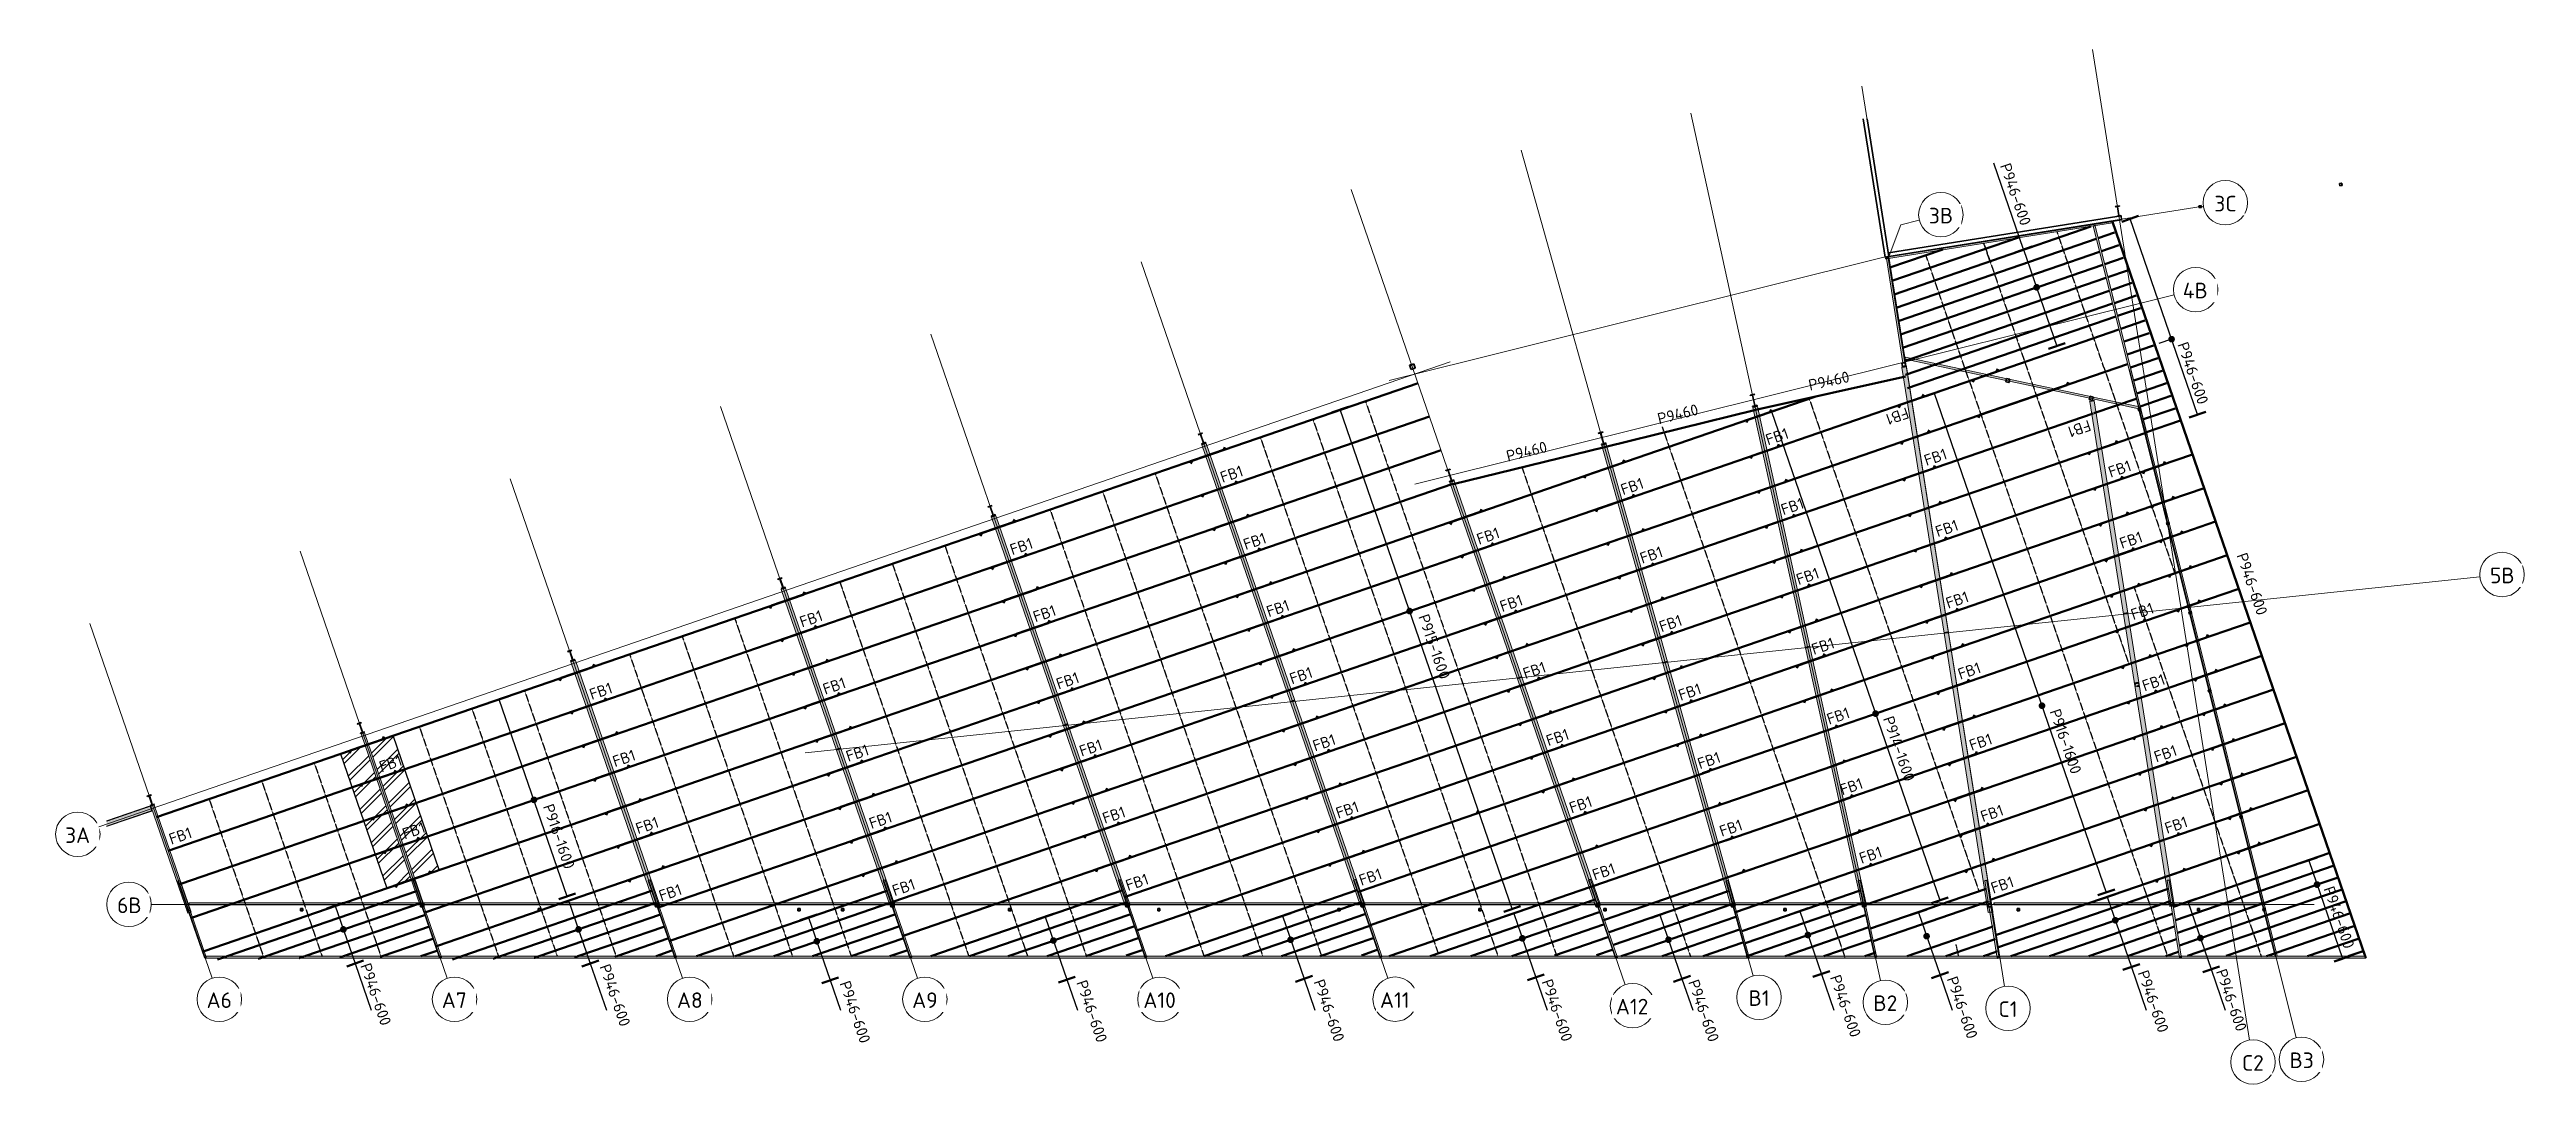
# Model space of a CAD drawing. Header units: millimetres. Extents: x 632 to 197946, y -2790 to 4041528.
# Drawn here: x 86553 to 197946, y 3961607 to 4008312 of the extents above; entities that cross this region are included whole.
import ezdxf

# ---------------------------------------------------------------- set-up
doc = ezdxf.new("R2010")
doc.units = ezdxf.units.MM
for name, pattern in [('Dash', [7, 5, -2]), ('Hidden', [4, 3, -1]), ('Hidden Half', [3, 2, -1])]:
    doc.linetypes.add(name, pattern=pattern)
for name, color, linetype, lineweight in [('A-010-M_LINE', 90, 'Continuous', 13), ('A-200-M_WALL_EXT', 113, 'Continuous', 13), ('S-280-A_STRUCT_FRAME', 2, 'Continuous', 18), ('S-280-M_COLUMN', 52, 'Continuous', 13), ('S-280-M_STRUCT_FRAME', 12, 'Continuous', 13), ('S-280-MH_COLUMN', 52, 'Hidden Half', 13), ('Z-000-T_TEXT', 131, 'Continuous', 25), ('Z-030-M_GRID', 191, 'Continuous', 13), ('Z-033_T_GRIDREF', 31, 'Continuous', 13), ('Z-060-M_DETAIL', 92, 'Continuous', 25)]:
    doc.layers.add(name, color=color, linetype=linetype, lineweight=lineweight)
doc.styles.add('ISOCPEUR_1', font='isocpeur.ttf', dxfattribs={"height": 700})
doc.styles.add('ISOCPEUR_2', font='isocpeur.ttf', dxfattribs={"height": 500})
doc.styles.add('ISOCPEUR_3', font='isocpeur.ttf', dxfattribs={"height": 2.5})

msp = doc.modelspace()

# ---------------------------------------------------------------- texts
at = {"layer": 'S-280-A_STRUCT_FRAME', "lineweight": 13, "char_height": 500, "attachment_point": 1, "style": 'ISOCPEUR_2'}
for s, insert, width, rotation in [('P946-600', (174735, 4003253), 3559.49, 289.00041), ('P946-600', (182711, 3995206), 3559.49, 289.00041), ('P9460', (165613, 3993444), 2260.76, 12.50722), ('P9460', (158818, 3991927), 2260.76, 13.86644), ('P9460', (152018, 3990249), 2260.76, 13.86741), ('P946-600', (185369, 3985719), 3559.49, 289.00041), ('P915-1600', (148569, 3982961), 3687.76, 289.00041), ('P914-1600', (169470, 3978373), 3735.86, 289.00372), ('P916-1600', (176965, 3978694), 3687.76, 289.00041), ('P916-1600', (109205, 3974419), 3687.76, 289.00041), ('P946-600', (189282, 3970717), 3559.49, 289.00041), ('P946-600', (100990, 3967257), 3559.49, 289.00041), ('P946-600', (111747, 3967214), 3559.49, 289.00041), ('P946-600', (180927, 3966939), 3559.49, 289.00041), ('P946-600', (184443, 3966996), 3559.49, 289.00041), ('P946-600', (122544, 3966460), 3559.49, 289.00041), ('P946-600', (133192, 3966495), 3559.49, 289.00041), ('P946-600', (143862, 3966530), 3559.49, 289.00041), ('P946-600', (154117, 3966537), 3559.49, 289.00041), ('P946-600', (160710, 3966520), 3559.49, 289.00041), ('P946-600', (172336, 3966662), 3559.49, 289.00374)]:
    msp.add_mtext(s, dxfattribs=dict(at, insert=insert, width=width, rotation=rotation))

# ---------------------------------------------------------------- blocks, each defined once
blk = doc.blocks.new('NRP_Column-Steel-UB - SC121 - 460UB67_1-4110092-S6_011 - LOWER PURLIN PLAN - PART 1')
at = {"layer": 'S-280-M_COLUMN', "linetype": 'Hidden Half', "lineweight": 35}
blk.add_hatch(color=256, dxfattribs=at).paths.add_polyline_path([(-95, 0), (95, 0), (95, 13), (16, 13), (8, 16), (4, 24), (4, 430), (8, 438), (16, 441), (95, 441), (95, 454), (-95, 454), (-95, 441), (-16, 441), (-8, 438), (-4, 430), (-4, 24), (-8, 16), (-16, 13), (-95, 13)])
at = {"layer": 'S-280-M_COLUMN', "lineweight": 35}
for p, q in [((95, 454), (-95, 454)), ((-95, 454), (-95, 441)), ((-95, 441), (-16, 441)), ((-16, 13), (-95, 13)), ((-95, 13), (-95, 0)), ((-95, 0), (95, 0)), ((-4, 430), (-4, 24)), ((4, 24), (4, 430)), ((16, 441), (95, 441)), ((95, 13), (16, 13)), ((95, 441), (95, 454)), ((95, 0), (95, 13))]:
    blk.add_line(p, q, dxfattribs=at)
for centre, start, end in [((-16, 430), 0, 90), ((-16, 24), 270, 0), ((16, 430), 90, 180), ((16, 24), 180, 270)]:
    blk.add_arc(centre, 11.4, start, end, dxfattribs=at)
blk = doc.blocks.new('NRP_Column-Steel-UB - SC124 - 530UB82_0-4039992-S6_011 - LOWER PURLIN PLAN - PART 1')
at = {"layer": 'S-280-M_COLUMN', "linetype": 'Hidden Half', "lineweight": 35}
blk.add_hatch(color=256, dxfattribs=at).paths.add_polyline_path([(-105, 0), (104, 0), (104, 13), (19, 13), (9, 17), (5, 27), (5, 501), (9, 511), (19, 515), (104, 515), (104, 528), (-105, 528), (-105, 515), (-19, 515), (-9, 511), (-5, 501), (-5, 27), (-9, 17), (-19, 13), (-105, 13)])
at = {"layer": 'S-280-M_COLUMN', "lineweight": 35}
for p, q in [((104, 528), (-105, 528)), ((-105, 528), (-105, 515)), ((-105, 515), (-19, 515)), ((-19, 13), (-105, 13)), ((-105, 13), (-105, 0)), ((-105, 0), (104, 0)), ((-5, 501), (-5, 27)), ((5, 27), (5, 501)), ((19, 515), (104, 515)), ((104, 13), (19, 13)), ((104, 515), (104, 528)), ((104, 0), (104, 13))]:
    blk.add_line(p, q, dxfattribs=at)
for centre, start, end in [((-19, 501), 0, 90), ((-19, 27), 270, 0), ((19, 501), 90, 180), ((19, 27), 180, 270)]:
    blk.add_arc(centre, 14, start, end, dxfattribs=at)
blk = doc.blocks.new('NRP_Column-Steel-UB - SC124 - 530UB82_0-4065242-S6_011 - LOWER PURLIN PLAN - PART 1')
at = {"layer": 'S-280-M_COLUMN', "linetype": 'Hidden Half', "lineweight": 35}
blk.add_hatch(color=256, dxfattribs=at).paths.add_polyline_path([(-105, -264), (104, -264), (104, -251), (19, -251), (9, -247), (5, -237), (5, 237), (9, 247), (19, 251), (104, 251), (104, 264), (-105, 264), (-105, 251), (-19, 251), (-9, 247), (-5, 237), (-5, -237), (-9, -247), (-19, -251), (-105, -251)])
at = {"layer": 'S-280-M_COLUMN', "lineweight": 35}
for p, q in [((104, 264), (-105, 264)), ((-105, 264), (-105, 251)), ((-105, 251), (-19, 251)), ((-5, 237), (-5, -237)), ((5, -237), (5, 237)), ((19, 251), (104, 251)), ((104, 251), (104, 264)), ((-19, -251), (-105, -251)), ((-105, -251), (-105, -264)), ((-105, -264), (104, -264)), ((104, -251), (19, -251)), ((104, -264), (104, -251))]:
    blk.add_line(p, q, dxfattribs=at)
for centre, start, end in [((-19, 237), 0, 90), ((19, 237), 90, 180), ((-19, -237), 270, 0), ((19, -237), 180, 270)]:
    blk.add_arc(centre, 14, start, end, dxfattribs=at)
blk = doc.blocks.new('NRP_Column-Steel-UB - SC124 - 530UB82_0-4039852-S6_011 - LOWER PURLIN PLAN - PART 1')
at = {"layer": 'S-280-M_COLUMN', "linetype": 'Hidden Half', "lineweight": 35}
blk.add_hatch(color=256, dxfattribs=at).paths.add_polyline_path([(-105, -264), (104, -264), (104, -251), (19, -251), (9, -247), (5, -237), (5, 237), (9, 247), (19, 251), (104, 251), (104, 264), (-105, 264), (-105, 251), (-19, 251), (-9, 247), (-5, 237), (-5, -237), (-9, -247), (-19, -251), (-105, -251)])
at = {"layer": 'S-280-M_COLUMN', "lineweight": 35}
for p, q in [((104, 264), (-105, 264)), ((-105, 264), (-105, 251)), ((-105, 251), (-19, 251)), ((-5, 237), (-5, -237)), ((5, -237), (5, 237)), ((19, 251), (104, 251)), ((104, 251), (104, 264)), ((-19, -251), (-105, -251)), ((-105, -251), (-105, -264)), ((-105, -264), (104, -264)), ((104, -251), (19, -251)), ((104, -264), (104, -251))]:
    blk.add_line(p, q, dxfattribs=at)
for centre, start, end in [((-19, 237), 0, 90), ((19, 237), 90, 180), ((-19, -237), 270, 0), ((19, -237), 180, 270)]:
    blk.add_arc(centre, 14, start, end, dxfattribs=at)
blk = doc.blocks.new('NRP_Column-Steel-UB - SC122 - 460UB74_6-4109969-S6_011 - LOWER PURLIN PLAN - PART 1')
at = {"layer": 'S-280-M_COLUMN', "linetype": 'Hidden Half', "lineweight": 35}
blk.add_hatch(color=256, dxfattribs=at).paths.add_polyline_path([(-95, 0), (95, 0), (95, 15), (16, 15), (8, 18), (5, 26), (5, 431), (8, 440), (16, 443), (95, 443), (95, 457), (-95, 457), (-95, 443), (-16, 443), (-8, 440), (-5, 431), (-5, 26), (-8, 18), (-16, 15), (-95, 15)])
at = {"layer": 'S-280-M_COLUMN', "lineweight": 35}
for p, q in [((95, 457), (-95, 457)), ((-95, 457), (-95, 443)), ((-95, 443), (-16, 443)), ((-16, 15), (-95, 15)), ((-95, 15), (-95, 0)), ((-95, 0), (95, 0)), ((-5, 431), (-5, 26)), ((5, 26), (5, 431)), ((16, 443), (95, 443)), ((95, 15), (16, 15)), ((95, 443), (95, 457)), ((95, 0), (95, 15))]:
    blk.add_line(p, q, dxfattribs=at)
for centre, start, end in [((-16, 431), 0, 90), ((-16, 26), 270, 0), ((16, 431), 90, 180), ((16, 26), 180, 270)]:
    blk.add_arc(centre, 11.4, start, end, dxfattribs=at)
blk = doc.blocks.new('NRP_Column-Steel-SHS - SC440 - 150x150x5_0SHS-3964800-S6_011 - LOWER PURLIN PLAN - PART 1')
at = {"layer": 'S-280-M_COLUMN', "linetype": 'Hidden Half', "lineweight": 35}
h = blk.add_hatch(color=256, dxfattribs=at)
h.paths.add_polyline_path([(-75, -75), (75, -75), (75, 75), (-75, 75)])
h.paths.add_polyline_path([(-70, -70), (-70, 70), (70, 70), (70, -70)])
at = {"layer": 'S-280-M_COLUMN', "lineweight": 35}
for p, q in [((75, 75), (-75, 75)), ((-75, 75), (-75, -75)), ((-70, -70), (-70, 70)), ((-70, 70), (70, 70)), ((70, 70), (70, -70)), ((75, -75), (75, 75)), ((-75, -75), (75, -75)), ((70, -70), (-70, -70))]:
    blk.add_line(p, q, dxfattribs=at)
blk = doc.blocks.new('NRP_Column-Steel-SHS - HC444 - 200x200x6_0SHS-4070561-S6_011 - LOWER PURLIN PLAN - PART 1')
at = {"layer": 'S-280-M_COLUMN', "linetype": 'Hidden Half', "lineweight": 35}
h = blk.add_hatch(color=256, dxfattribs=at)
h.paths.add_polyline_path([(-100, -100), (100, -100), (100, 100), (-100, 100)])
h.paths.add_polyline_path([(-94, -94), (-94, 94), (94, 94), (94, -94)])
at = {"layer": 'S-280-M_COLUMN', "lineweight": 35}
for p, q in [((100, 100), (-100, 100)), ((-100, 100), (-100, -100)), ((-94, -94), (-94, 94)), ((-94, 94), (94, 94)), ((94, 94), (94, -94)), ((100, -100), (100, 100)), ((-100, -100), (100, -100)), ((94, -94), (-94, -94))]:
    blk.add_line(p, q, dxfattribs=at)
blk = doc.blocks.new('NRP_Framing-Steel-Purlin Z - P916 - EZ250-24-3997823-S6_011 - LOWER PURLIN PLAN - PART 1')
at = {"layer": 'S-280-M_STRUCT_FRAME', "color": 1, "lineweight": 50}
for p, q in [((-2387479, 3977271), (-2397644, 3973771)), ((-2387417, 3977398), (-2387479, 3977271))]:
    blk.add_line(p, q, dxfattribs=at)
blk = doc.blocks.new('NRP_Framing-Steel-Purlin Z - P916 - EZ250-24-3998015-S6_011 - LOWER PURLIN PLAN - PART 1')
at = {"layer": 'S-280-M_STRUCT_FRAME', "color": 1, "lineweight": 50}
for p, q in [((-2378024, 3980526), (-2388898, 3976782)), ((-2377962, 3980653), (-2378024, 3980526)), ((-2388898, 3976782), (-2388960, 3976655))]:
    blk.add_line(p, q, dxfattribs=at)
blk = doc.blocks.new('NRP_Framing-Steel-Purlin Z - P915 - EZ250-19-3998100-S6_011 - LOWER PURLIN PLAN - PART 1')
at = {"layer": 'S-280-M_STRUCT_FRAME', "color": 3, "lineweight": 50}
for p, q in [((-2368569, 3983782), (-2379442, 3980038)), ((-2368507, 3983909), (-2368569, 3983782)), ((-2379442, 3980038), (-2379504, 3979911))]:
    blk.add_line(p, q, dxfattribs=at)
blk = doc.blocks.new('NRP_Framing-Steel-Purlin Z - P915 - EZ250-19-3998101-S6_011 - LOWER PURLIN PLAN - PART 1')
at = {"layer": 'S-280-M_STRUCT_FRAME', "color": 3, "lineweight": 50}
for p, q in [((-2340913, 3993305), (-2351077, 3989805)), ((-2351077, 3989805), (-2351139, 3989678))]:
    blk.add_line(p, q, dxfattribs=at)
blk = doc.blocks.new('NRP_Framing-Steel-Purlin Z - P915 - EZ250-19-4000453-S6_011 - LOWER PURLIN PLAN - PART 1')
at = {"layer": 'S-280-M_STRUCT_FRAME', "color": 3, "lineweight": 50}
for p, q in [((-2340392, 3991794), (-2350557, 3988295)), ((-2350557, 3988295), (-2350619, 3988168))]:
    blk.add_line(p, q, dxfattribs=at)
blk = doc.blocks.new('NRP_Framing-Steel-Purlin Z - P916 - EZ250-24-V49-S6_011 - LOWER PURLIN PLAN - PART 1')
at = {"layer": 'S-280-M_STRUCT_FRAME', "color": 1, "lineweight": 50}
for p, q in [((-2376463, 3975994), (-2380530, 3974594)), ((-2376401, 3976121), (-2376463, 3975994)), ((-2380812, 3974497), (-2387337, 3972250)), ((-2387337, 3972250), (-2387399, 3972123))]:
    blk.add_line(p, q, dxfattribs=at)
blk = doc.blocks.new('NRP_Framing-Steel-Purlin C - P946 - EC250-24-4000827-S6_011 - LOWER PURLIN PLAN - PART 1')
at = {"layer": 'S-280-M_STRUCT_FRAME', "color": 1, "lineweight": 50}
blk.add_line((-2385041, 3967760), (-2385754, 3967514), dxfattribs=at)
blk.add_line((-2385041, 3967760), (-2385754, 3967514), dxfattribs=at)
blk = doc.blocks.new('NRP_Framing-Steel-Purlin C - P946 - EC250-24-4002128-S6_011 - LOWER PURLIN PLAN - PART 1')
at = {"layer": 'S-280-M_STRUCT_FRAME', "color": 1, "lineweight": 50}
for p, q in [((-2364449, 3969386), (-2367807, 3968230)), ((-2364449, 3969386), (-2367807, 3968230)), ((-2368089, 3968132), (-2369885, 3967514)), ((-2368089, 3968132), (-2369885, 3967514))]:
    blk.add_line(p, q, dxfattribs=at)
blk = doc.blocks.new('NRP_Framing-Steel-Purlin C - P946 - EC250-24-4002131-S6_011 - LOWER PURLIN PLAN - PART 1')
at = {"layer": 'S-280-M_STRUCT_FRAME', "color": 1, "lineweight": 50}
blk.add_line((-2364265, 3968850), (-2368143, 3967514), dxfattribs=at)
blk.add_line((-2364265, 3968850), (-2368143, 3967514), dxfattribs=at)
blk = doc.blocks.new('NRP_Framing-Steel-Purlin C - P946 - EC250-24-4002132-S6_011 - LOWER PURLIN PLAN - PART 1')
at = {"layer": 'S-280-M_STRUCT_FRAME', "color": 1, "lineweight": 50}
blk.add_line((-2364080, 3968313), (-2366402, 3967514), dxfattribs=at)
blk.add_line((-2364080, 3968313), (-2366402, 3967514), dxfattribs=at)
blk = doc.blocks.new('NRP_Framing-Steel-Purlin C - P946 - EC250-24-4002127-S6_011 - LOWER PURLIN PLAN - PART 1')
at = {"layer": 'S-280-M_STRUCT_FRAME', "color": 1, "lineweight": 50}
blk.add_line((-2363896, 3967777), (-2364660, 3967514), dxfattribs=at)
blk.add_line((-2363896, 3967777), (-2364660, 3967514), dxfattribs=at)
blk = doc.blocks.new('NRP_Framing-Steel-Purlin C - P946 - EC250-24-4002133-S6_011 - LOWER PURLIN PLAN - PART 1')
at = {"layer": 'S-280-M_STRUCT_FRAME', "color": 1, "lineweight": 50}
for p, q in [((-2353876, 3969395), (-2357165, 3968262)), ((-2353876, 3969395), (-2357165, 3968262)), ((-2357447, 3968165), (-2359338, 3967514)), ((-2357447, 3968165), (-2359338, 3967514))]:
    blk.add_line(p, q, dxfattribs=at)
blk = doc.blocks.new('NRP_Framing-Steel-Purlin C - P946 - EC250-24-4002136-S6_011 - LOWER PURLIN PLAN - PART 1')
at = {"layer": 'S-280-M_STRUCT_FRAME', "color": 1, "lineweight": 50}
blk.add_line((-2353692, 3968858), (-2357596, 3967514), dxfattribs=at)
blk.add_line((-2353692, 3968858), (-2357596, 3967514), dxfattribs=at)
blk = doc.blocks.new('NRP_Framing-Steel-Purlin C - P946 - EC250-24-4002137-S6_011 - LOWER PURLIN PLAN - PART 1')
at = {"layer": 'S-280-M_STRUCT_FRAME', "color": 1, "lineweight": 50}
blk.add_line((-2353506, 3968323), (-2355854, 3967514), dxfattribs=at)
blk.add_line((-2353506, 3968323), (-2355854, 3967514), dxfattribs=at)
blk = doc.blocks.new('NRP_Framing-Steel-Purlin C - P946 - EC250-24-4002138-S6_011 - LOWER PURLIN PLAN - PART 1')
at = {"layer": 'S-280-M_STRUCT_FRAME', "color": 1, "lineweight": 50}
for p, q in [((-2343302, 3969404), (-2346503, 3968302)), ((-2343302, 3969404), (-2346503, 3968302)), ((-2346787, 3968204), (-2348790, 3967514)), ((-2346787, 3968204), (-2348790, 3967514))]:
    blk.add_line(p, q, dxfattribs=at)
blk = doc.blocks.new('NRP_Framing-Steel-Purlin C - P946 - EC250-24-4002141-S6_011 - LOWER PURLIN PLAN - PART 1')
at = {"layer": 'S-280-M_STRUCT_FRAME', "color": 1, "lineweight": 50}
blk.add_line((-2343118, 3968868), (-2347048, 3967514), dxfattribs=at)
blk.add_line((-2343118, 3968868), (-2347048, 3967514), dxfattribs=at)
blk = doc.blocks.new('NRP_Framing-Steel-Purlin C - P946 - EC250-24-4002142-S6_011 - LOWER PURLIN PLAN - PART 1')
at = {"layer": 'S-280-M_STRUCT_FRAME', "color": 1, "lineweight": 50}
blk.add_line((-2342934, 3968331), (-2345307, 3967514), dxfattribs=at)
blk.add_line((-2342934, 3968331), (-2345307, 3967514), dxfattribs=at)
blk = doc.blocks.new('NRP_Framing-Steel-Purlin C - P946 - EC250-24-4009121-S6_011 - LOWER PURLIN PLAN - PART 1')
at = {"layer": 'S-280-M_STRUCT_FRAME', "color": 1, "lineweight": 50}
for p, q in [((-2332761, 3969502), (-2336079, 3968360)), ((-2332761, 3969502), (-2336079, 3968360)), ((-2336361, 3968263), (-2338535, 3967514)), ((-2336361, 3968263), (-2338535, 3967514))]:
    blk.add_line(p, q, dxfattribs=at)
blk = doc.blocks.new('NRP_Framing-Steel-Purlin C - P946 - EC250-24-4009124-S6_011 - LOWER PURLIN PLAN - PART 1')
at = {"layer": 'S-280-M_STRUCT_FRAME', "color": 1, "lineweight": 50}
blk.add_line((-2332566, 3968936), (-2336696, 3967514), dxfattribs=at)
blk.add_line((-2332566, 3968936), (-2336696, 3967514), dxfattribs=at)
blk = doc.blocks.new('NRP_Framing-Steel-Purlin C - P946 - EC250-24-4002148-S6_011 - LOWER PURLIN PLAN - PART 1')
at = {"layer": 'S-280-M_STRUCT_FRAME', "color": 1, "lineweight": 50}
blk.add_line((-2332371, 3968370), (-2334770, 3967544), dxfattribs=at)
blk.add_line((-2332371, 3968370), (-2334770, 3967544), dxfattribs=at)
blk = doc.blocks.new('NRP_Framing-Steel-Purlin C - P946 - EC250-24-4001376-S6_011 - LOWER PURLIN PLAN - PART 1')
at = {"layer": 'S-280-M_STRUCT_FRAME', "color": 1, "lineweight": 50}
blk.add_line((-2320677, 3968799), (-2324409, 3967514), dxfattribs=at)
blk.add_line((-2320677, 3968799), (-2324409, 3967514), dxfattribs=at)
blk = doc.blocks.new('NRP_Framing-Steel-Purlin C - P946 - EC250-24-4001375-S6_011 - LOWER PURLIN PLAN - PART 1')
at = {"layer": 'S-280-M_STRUCT_FRAME', "color": 1, "lineweight": 50}
blk.add_line((-2320555, 3968241), (-2322667, 3967514), dxfattribs=at)
blk.add_line((-2320555, 3968241), (-2322667, 3967514), dxfattribs=at)
blk = doc.blocks.new('NRP_Framing-Steel-Purlin C - P946 - EC250-24-4001567-S6_011 - LOWER PURLIN PLAN - PART 1')
at = {"layer": 'S-280-M_STRUCT_FRAME', "color": 1, "lineweight": 50}
for p, q in [((-2309697, 3969083), (-2314254, 3967514)), ((-2309697, 3969083), (-2314254, 3967514)), ((-2307081, 3969984), (-2309414, 3969181)), ((-2307081, 3969984), (-2309414, 3969181))]:
    blk.add_line(p, q, dxfattribs=at)
blk = doc.blocks.new('NRP_Framing-Steel-Purlin C - P946 - EC250-24-4001570-S6_011 - LOWER PURLIN PLAN - PART 1')
at = {"layer": 'S-280-M_STRUCT_FRAME', "color": 1, "lineweight": 50}
blk.add_line((-2307172, 3970552), (-2314848, 3967909), dxfattribs=at)
blk.add_line((-2307172, 3970552), (-2314848, 3967909), dxfattribs=at)
blk = doc.blocks.new('NRP_Framing-Steel-Purlin C - P946 - EC250-24-4001569-S6_011 - LOWER PURLIN PLAN - PART 1')
at = {"layer": 'S-280-M_STRUCT_FRAME', "color": 1, "lineweight": 50}
blk.add_line((-2306979, 3969419), (-2312512, 3967514), dxfattribs=at)
blk.add_line((-2306979, 3969419), (-2312512, 3967514), dxfattribs=at)
blk = doc.blocks.new('NRP_Framing-Steel-Purlin C - P946 - EC250-24-4001565-S6_011 - LOWER PURLIN PLAN - PART 1')
at = {"layer": 'S-280-M_STRUCT_FRAME', "color": 1, "lineweight": 50}
blk.add_line((-2306889, 3968851), (-2310750, 3967521), dxfattribs=at)
blk.add_line((-2306889, 3968851), (-2310750, 3967521), dxfattribs=at)
blk = doc.blocks.new('NRP_Framing-Steel-Purlin C - P946 - EC250-24-4001566-S6_011 - LOWER PURLIN PLAN - PART 1')
at = {"layer": 'S-280-M_STRUCT_FRAME', "color": 1, "lineweight": 50}
blk.add_line((-2306799, 3968282), (-2309008, 3967521), dxfattribs=at)
blk.add_line((-2306799, 3968282), (-2309008, 3967521), dxfattribs=at)
blk = doc.blocks.new('NRP_Framing-Steel-Purlin Z - P915 - EZ250-19-V55-S6_011 - LOWER PURLIN PLAN - PART 1')
at = {"layer": 'S-280-M_STRUCT_FRAME', "color": 3, "lineweight": 50}
for p, q in [((-2337020, 3984612), (-2337082, 3984485)), ((-2337082, 3984485), (-2341149, 3983085)), ((-2341431, 3982988), (-2347956, 3980741)), ((-2347956, 3980741), (-2348018, 3980614))]:
    blk.add_line(p, q, dxfattribs=at)
blk = doc.blocks.new('NRP_Framing-Steel-Purlin C - P946 - EC250-24-4003224-S6_011 - LOWER PURLIN PLAN - PART 1')
at = {"layer": 'S-280-M_STRUCT_FRAME', "color": 1, "lineweight": 50}
blk.add_line((-2325728, 3992099), (-2332530, 3990420), dxfattribs=at)
blk.add_line((-2325728, 3992099), (-2332530, 3990420), dxfattribs=at)
blk = doc.blocks.new('NRP_Framing-Steel-Purlin C - P946 - EC250-24-4003288-S6_011 - LOWER PURLIN PLAN - PART 1')
at = {"layer": 'S-280-M_STRUCT_FRAME', "color": 1, "lineweight": 50}
blk.add_line((-2332534, 3990426), (-2339329, 3988749), dxfattribs=at)
blk.add_line((-2332534, 3990426), (-2339329, 3988749), dxfattribs=at)
blk = doc.blocks.new('NRP_Framing-Steel-Purlin C - P946 - EC250-24-4003491-S6_011 - LOWER PURLIN PLAN - PART 1')
at = {"layer": 'S-280-M_STRUCT_FRAME', "color": 1, "lineweight": 50}
blk.add_line((-2318985, 3993595), (-2325715, 3992103), dxfattribs=at)
blk.add_line((-2318985, 3993595), (-2325715, 3992103), dxfattribs=at)
blk = doc.blocks.new('NRP_Framing-Steel-Purlin Z - P914 - EZ250-15-4003870-S6_011 - LOWER PURLIN PLAN - PART 1')
at = {"layer": 'S-280-M_STRUCT_FRAME', "color": 150, "lineweight": 50}
for p, q in [((-2331701, 3989718), (-2339399, 3987067)), ((-2331639, 3989845), (-2331701, 3989718)), ((-2339399, 3987067), (-2339461, 3986940))]:
    blk.add_line(p, q, dxfattribs=at)
blk = doc.blocks.new('NRP_Framing-Steel-Purlin Z - P914 - EZ250-15-4003868-S6_011 - LOWER PURLIN PLAN - PART 1')
at = {"layer": 'S-280-M_STRUCT_FRAME', "color": 150, "lineweight": 50}
for p, q in [((-2331268, 3988177), (-2338879, 3985556)), ((-2331206, 3988304), (-2331268, 3988177)), ((-2338879, 3985556), (-2338941, 3985429))]:
    blk.add_line(p, q, dxfattribs=at)
blk = doc.blocks.new('NRP_Framing-Steel-Purlin Z - P914 - EZ250-15-4003866-S6_011 - LOWER PURLIN PLAN - PART 1')
at = {"layer": 'S-280-M_STRUCT_FRAME', "color": 150, "lineweight": 50}
for p, q in [((-2330774, 3986763), (-2330836, 3986636)), ((-2330836, 3986636), (-2338359, 3984046)), ((-2338359, 3984046), (-2338421, 3983919))]:
    blk.add_line(p, q, dxfattribs=at)
blk = doc.blocks.new('NRP_Framing-Steel-Purlin Z - P914 - EZ250-15-4003864-S6_011 - LOWER PURLIN PLAN - PART 1')
at = {"layer": 'S-280-M_STRUCT_FRAME', "color": 150, "lineweight": 50}
for p, q in [((-2330404, 3985095), (-2337839, 3982535)), ((-2330342, 3985222), (-2330404, 3985095)), ((-2337839, 3982535), (-2337901, 3982408))]:
    blk.add_line(p, q, dxfattribs=at)
blk = doc.blocks.new('NRP_Framing-Steel-Purlin Z - P914 - EZ250-15-4003862-S6_011 - LOWER PURLIN PLAN - PART 1')
at = {"layer": 'S-280-M_STRUCT_FRAME', "color": 150, "lineweight": 50}
for p, q in [((-2329972, 3983554), (-2337319, 3981024)), ((-2329910, 3983681), (-2329972, 3983554)), ((-2337319, 3981024), (-2337381, 3980897))]:
    blk.add_line(p, q, dxfattribs=at)
blk = doc.blocks.new('NRP_Framing-Steel-Purlin Z - P914 - EZ250-15-4003860-S6_011 - LOWER PURLIN PLAN - PART 1')
at = {"layer": 'S-280-M_STRUCT_FRAME', "color": 150, "lineweight": 50}
for p, q in [((-2329540, 3982013), (-2336798, 3979513)), ((-2329478, 3982140), (-2329540, 3982013)), ((-2336798, 3979513), (-2336860, 3979386))]:
    blk.add_line(p, q, dxfattribs=at)
blk = doc.blocks.new('NRP_Framing-Steel-Purlin Z - P914 - EZ250-15-4003858-S6_011 - LOWER PURLIN PLAN - PART 1')
at = {"layer": 'S-280-M_STRUCT_FRAME', "color": 150, "lineweight": 50}
for p, q in [((-2329107, 3980472), (-2336278, 3978003)), ((-2329045, 3980599), (-2329107, 3980472)), ((-2336278, 3978003), (-2336340, 3977876))]:
    blk.add_line(p, q, dxfattribs=at)
blk = doc.blocks.new('NRP_Framing-Steel-Purlin Z - P914 - EZ250-15-4003853-S6_011 - LOWER PURLIN PLAN - PART 1')
at = {"layer": 'S-280-M_STRUCT_FRAME', "color": 150, "lineweight": 50}
for p, q in [((-2328613, 3979058), (-2328675, 3978931)), ((-2328675, 3978931), (-2335758, 3976492)), ((-2335758, 3976492), (-2335820, 3976365))]:
    blk.add_line(p, q, dxfattribs=at)
blk = doc.blocks.new('NRP_Framing-Steel-Purlin Z - P914 - EZ250-15-4003778-S6_011 - LOWER PURLIN PLAN - PART 1')
at = {"layer": 'S-280-M_STRUCT_FRAME', "color": 150, "lineweight": 50}
for p, q in [((-2338263, 3973939), (-2348427, 3970440)), ((-2338201, 3974066), (-2338263, 3973939))]:
    blk.add_line(p, q, dxfattribs=at)
blk = doc.blocks.new('NRP_Framing-Steel-Purlin Z - P914 - EZ250-15-4003854-S6_011 - LOWER PURLIN PLAN - PART 1')
at = {"layer": 'S-280-M_STRUCT_FRAME', "color": 150, "lineweight": 50}
for p, q in [((-2328243, 3977390), (-2335238, 3974981)), ((-2328181, 3977517), (-2328243, 3977390)), ((-2335238, 3974981), (-2335300, 3974854))]:
    blk.add_line(p, q, dxfattribs=at)
blk = doc.blocks.new('NRP_Framing-Steel-Purlin Z - P914 - EZ250-15-4003855-S6_011 - LOWER PURLIN PLAN - PART 1')
at = {"layer": 'S-280-M_STRUCT_FRAME', "color": 150, "lineweight": 50}
for p, q in [((-2327811, 3975848), (-2334150, 3973666)), ((-2327749, 3975975), (-2327811, 3975848))]:
    blk.add_line(p, q, dxfattribs=at)
blk = doc.blocks.new('NRP_Framing-Steel-Purlin Z - P914 - EZ250-15-4003856-S6_011 - LOWER PURLIN PLAN - PART 1')
at = {"layer": 'S-280-M_STRUCT_FRAME', "color": 150, "lineweight": 50}
for p, q in [((-2327379, 3974307), (-2333630, 3972155)), ((-2327317, 3974434), (-2327379, 3974307))]:
    blk.add_line(p, q, dxfattribs=at)
blk = doc.blocks.new('NRP_Framing-Steel-Purlin C - P946 - EC250-24-4004702-S6_011 - LOWER PURLIN PLAN - PART 1')
at = {"layer": 'S-280-M_STRUCT_FRAME', "color": 1, "lineweight": 50}
blk.add_line((-2326959, 3970439), (-2332324, 3968591), dxfattribs=at)
blk.add_line((-2326959, 3970439), (-2332324, 3968591), dxfattribs=at)
blk = doc.blocks.new('NRP_Framing-Steel-Purlin C - P946 - EC250-24-4004698-S6_011 - LOWER PURLIN PLAN - PART 1')
at = {"layer": 'S-280-M_STRUCT_FRAME', "color": 1, "lineweight": 50}
blk.add_line((-2326797, 3969861), (-2332128, 3968025), dxfattribs=at)
blk.add_line((-2326797, 3969861), (-2332128, 3968025), dxfattribs=at)
blk = doc.blocks.new('NRP_Framing-Steel-Purlin C - P946 - EC250-24-4004699-S6_011 - LOWER PURLIN PLAN - PART 1')
at = {"layer": 'S-280-M_STRUCT_FRAME', "color": 1, "lineweight": 50}
for p, q in [((-2326623, 3969287), (-2329504, 3968295)), ((-2326623, 3969287), (-2329504, 3968295)), ((-2329786, 3968198), (-2331771, 3967514)), ((-2329786, 3968198), (-2331771, 3967514))]:
    blk.add_line(p, q, dxfattribs=at)
blk = doc.blocks.new('NRP_Framing-Steel-Purlin C - P946 - EC250-24-4004700-S6_011 - LOWER PURLIN PLAN - PART 1')
at = {"layer": 'S-280-M_STRUCT_FRAME', "color": 1, "lineweight": 50}
blk.add_line((-2326461, 3968709), (-2329931, 3967514), dxfattribs=at)
blk.add_line((-2326461, 3968709), (-2329931, 3967514), dxfattribs=at)
blk = doc.blocks.new('NRP_Framing-Steel-Purlin C - P946 - EC250-24-4004696-S6_011 - LOWER PURLIN PLAN - PART 1')
at = {"layer": 'S-280-M_STRUCT_FRAME', "color": 1, "lineweight": 50}
blk.add_line((-2326299, 3968131), (-2328090, 3967514), dxfattribs=at)
blk.add_line((-2326299, 3968131), (-2328090, 3967514), dxfattribs=at)
blk = doc.blocks.new('NRP_Framing-Steel-Purlin Z - P914 - EZ250-15-4004838-S6_011 - LOWER PURLIN PLAN - PART 1')
at = {"layer": 'S-280-M_STRUCT_FRAME', "color": 150, "lineweight": 50}
for p, q in [((-2325093, 3991993), (-2333363, 3989145)), ((-2325031, 3992120), (-2325093, 3991993)), ((-2333363, 3989145), (-2333425, 3989018))]:
    blk.add_line(p, q, dxfattribs=at)
blk = doc.blocks.new('NRP_Framing-Steel-Purlin Z - P914 - EZ250-15-4004836-S6_011 - LOWER PURLIN PLAN - PART 1')
at = {"layer": 'S-280-M_STRUCT_FRAME', "color": 150, "lineweight": 50}
for p, q in [((-2324749, 3990421), (-2332843, 3987634)), ((-2324687, 3990548), (-2324749, 3990421)), ((-2332843, 3987634), (-2332905, 3987508))]:
    blk.add_line(p, q, dxfattribs=at)
blk = doc.blocks.new('NRP_Framing-Steel-Purlin Z - P914 - EZ250-15-4004834-S6_011 - LOWER PURLIN PLAN - PART 1')
at = {"layer": 'S-280-M_STRUCT_FRAME', "color": 150, "lineweight": 50}
for p, q in [((-2324344, 3988977), (-2324406, 3988850)), ((-2324406, 3988850), (-2332323, 3986124)), ((-2332323, 3986124), (-2332385, 3985997))]:
    blk.add_line(p, q, dxfattribs=at)
blk = doc.blocks.new('NRP_Framing-Steel-Purlin Z - P914 - EZ250-15-4004832-S6_011 - LOWER PURLIN PLAN - PART 1')
at = {"layer": 'S-280-M_STRUCT_FRAME', "color": 150, "lineweight": 50}
for p, q in [((-2324062, 3987279), (-2331803, 3984613)), ((-2324000, 3987406), (-2324062, 3987279)), ((-2331803, 3984613), (-2331865, 3984486))]:
    blk.add_line(p, q, dxfattribs=at)
blk = doc.blocks.new('NRP_Framing-Steel-Purlin Z - P914 - EZ250-15-4004830-S6_011 - LOWER PURLIN PLAN - PART 1')
at = {"layer": 'S-280-M_STRUCT_FRAME', "color": 150, "lineweight": 50}
for p, q in [((-2323718, 3985707), (-2331282, 3983103)), ((-2323656, 3985834), (-2323718, 3985707)), ((-2331282, 3983103), (-2331344, 3982976))]:
    blk.add_line(p, q, dxfattribs=at)
blk = doc.blocks.new('NRP_Framing-Steel-Purlin Z - P914 - EZ250-15-4004828-S6_011 - LOWER PURLIN PLAN - PART 1')
at = {"layer": 'S-280-M_STRUCT_FRAME', "color": 150, "lineweight": 50}
for p, q in [((-2323375, 3984136), (-2330762, 3981592)), ((-2323313, 3984263), (-2323375, 3984136)), ((-2330762, 3981592), (-2330824, 3981465))]:
    blk.add_line(p, q, dxfattribs=at)
blk = doc.blocks.new('NRP_Framing-Steel-Purlin Z - P914 - EZ250-15-4004825-S6_011 - LOWER PURLIN PLAN - PART 1')
at = {"layer": 'S-280-M_STRUCT_FRAME', "color": 150, "lineweight": 50}
for p, q in [((-2323031, 3982564), (-2330242, 3980081)), ((-2322969, 3982691), (-2323031, 3982564)), ((-2330242, 3980081), (-2330304, 3979954))]:
    blk.add_line(p, q, dxfattribs=at)
blk = doc.blocks.new('NRP_Framing-Steel-Purlin Z - P914 - EZ250-15-4004823-S6_011 - LOWER PURLIN PLAN - PART 1')
at = {"layer": 'S-280-M_STRUCT_FRAME', "color": 150, "lineweight": 50}
for p, q in [((-2322687, 3980993), (-2329722, 3978570)), ((-2322625, 3981120), (-2322687, 3980993)), ((-2329722, 3978570), (-2329784, 3978443))]:
    blk.add_line(p, q, dxfattribs=at)
blk = doc.blocks.new('NRP_Framing-Steel-Purlin Z - P914 - EZ250-15-4004821-S6_011 - LOWER PURLIN PLAN - PART 1')
at = {"layer": 'S-280-M_STRUCT_FRAME', "color": 150, "lineweight": 50}
for p, q in [((-2322344, 3979421), (-2329202, 3977060)), ((-2322282, 3979548), (-2322344, 3979421)), ((-2329202, 3977060), (-2329264, 3976933))]:
    blk.add_line(p, q, dxfattribs=at)
blk = doc.blocks.new('NRP_Framing-Steel-Purlin Z - P914 - EZ250-15-4004819-S6_011 - LOWER PURLIN PLAN - PART 1')
at = {"layer": 'S-280-M_STRUCT_FRAME', "color": 150, "lineweight": 50}
for p, q in [((-2322080, 3977927), (-2322142, 3977801)), ((-2322142, 3977801), (-2328114, 3975744))]:
    blk.add_line(p, q, dxfattribs=at)
blk = doc.blocks.new('NRP_Framing-Steel-Purlin Z - P914 - EZ250-15-4004815-S6_011 - LOWER PURLIN PLAN - PART 1')
at = {"layer": 'S-280-M_STRUCT_FRAME', "color": 150, "lineweight": 50}
for p, q in [((-2321798, 3976229), (-2327594, 3974233)), ((-2321736, 3976356), (-2321798, 3976229))]:
    blk.add_line(p, q, dxfattribs=at)
blk = doc.blocks.new('NRP_Framing-Steel-Purlin Z - P914 - EZ250-15-4004816-S6_011 - LOWER PURLIN PLAN - PART 1')
at = {"layer": 'S-280-M_STRUCT_FRAME', "color": 150, "lineweight": 50}
for p, q in [((-2321455, 3974657), (-2327074, 3972723)), ((-2321393, 3974784), (-2321455, 3974657))]:
    blk.add_line(p, q, dxfattribs=at)
blk = doc.blocks.new('NRP_Framing-Steel-Purlin Z - P914 - EZ250-15-4004817-S6_011 - LOWER PURLIN PLAN - PART 1')
at = {"layer": 'S-280-M_STRUCT_FRAME', "color": 150, "lineweight": 50}
for p, q in [((-2321111, 3973086), (-2326553, 3971212)), ((-2321049, 3973213), (-2321111, 3973086))]:
    blk.add_line(p, q, dxfattribs=at)
blk = doc.blocks.new('NRP_Framing-Steel-Purlin Z - P914 - EZ250-15-4004891-S6_011 - LOWER PURLIN PLAN - PART 1')
at = {"layer": 'S-280-M_STRUCT_FRAME', "color": 150, "lineweight": 50}
for p, q in [((-2323072, 3992689), (-2326085, 3991651)), ((-2326085, 3991651), (-2326147, 3991524))]:
    blk.add_line(p, q, dxfattribs=at)
blk = doc.blocks.new('NRP_Framing-Steel-Purlin Z - P914 - EZ250-15-4004943-S6_011 - LOWER PURLIN PLAN - PART 1')
at = {"layer": 'S-280-M_STRUCT_FRAME', "color": 150, "lineweight": 50}
for p, q in [((-2318234, 3992665), (-2325883, 3990031)), ((-2318172, 3992792), (-2318234, 3992665)), ((-2325883, 3990031), (-2325945, 3989904))]:
    blk.add_line(p, q, dxfattribs=at)
blk = doc.blocks.new('NRP_Framing-Steel-Purlin Z - P914 - EZ250-15-4004945-S6_011 - LOWER PURLIN PLAN - PART 1')
at = {"layer": 'S-280-M_STRUCT_FRAME', "color": 150, "lineweight": 50}
for p, q in [((-2317980, 3991063), (-2325540, 3988460)), ((-2317918, 3991190), (-2317980, 3991063)), ((-2325540, 3988460), (-2325602, 3988333))]:
    blk.add_line(p, q, dxfattribs=at)
blk = doc.blocks.new('NRP_Framing-Steel-Purlin Z - P914 - EZ250-15-4004947-S6_011 - LOWER PURLIN PLAN - PART 1')
at = {"layer": 'S-280-M_STRUCT_FRAME', "color": 150, "lineweight": 50}
for p, q in [((-2317726, 3989460), (-2325196, 3986888)), ((-2317664, 3989587), (-2317726, 3989460)), ((-2325196, 3986888), (-2325258, 3986761))]:
    blk.add_line(p, q, dxfattribs=at)
blk = doc.blocks.new('NRP_Framing-Steel-Purlin Z - P914 - EZ250-15-4004949-S6_011 - LOWER PURLIN PLAN - PART 1')
at = {"layer": 'S-280-M_STRUCT_FRAME', "color": 150, "lineweight": 50}
for p, q in [((-2317411, 3987985), (-2317473, 3987858)), ((-2317473, 3987858), (-2324852, 3985317)), ((-2324852, 3985317), (-2324914, 3985190))]:
    blk.add_line(p, q, dxfattribs=at)
blk = doc.blocks.new('NRP_Framing-Steel-Purlin Z - P914 - EZ250-15-4004951-S6_011 - LOWER PURLIN PLAN - PART 1')
at = {"layer": 'S-280-M_STRUCT_FRAME', "color": 150, "lineweight": 50}
for p, q in [((-2317219, 3986255), (-2324509, 3983745)), ((-2317157, 3986382), (-2317219, 3986255)), ((-2324509, 3983745), (-2324571, 3983618))]:
    blk.add_line(p, q, dxfattribs=at)
blk = doc.blocks.new('NRP_Framing-Steel-Purlin Z - P914 - EZ250-15-4004953-S6_011 - LOWER PURLIN PLAN - PART 1')
at = {"layer": 'S-280-M_STRUCT_FRAME', "color": 150, "lineweight": 50}
for p, q in [((-2316965, 3984653), (-2324165, 3982174)), ((-2316903, 3984780), (-2316965, 3984653)), ((-2324165, 3982174), (-2324227, 3982047))]:
    blk.add_line(p, q, dxfattribs=at)
blk = doc.blocks.new('NRP_Framing-Steel-Purlin Z - P914 - EZ250-15-4004941-S6_011 - LOWER PURLIN PLAN - PART 1')
at = {"layer": 'S-280-M_STRUCT_FRAME', "color": 150, "lineweight": 50}
for p, q in [((-2316711, 3983050), (-2323821, 3980602)), ((-2316649, 3983177), (-2316711, 3983050)), ((-2323821, 3980602), (-2323884, 3980475))]:
    blk.add_line(p, q, dxfattribs=at)
blk = doc.blocks.new('NRP_Framing-Steel-Purlin Z - P914 - EZ250-15-4145883-S6_011 - LOWER PURLIN PLAN - PART 1')
at = {"layer": 'S-280-M_STRUCT_FRAME', "color": 150, "lineweight": 50}
for p, q in [((-2316459, 3981455), (-2323480, 3979037)), ((-2316397, 3981582), (-2316459, 3981455)), ((-2323480, 3979037), (-2323542, 3978910))]:
    blk.add_line(p, q, dxfattribs=at)
blk = doc.blocks.new('NRP_Framing-Steel-Purlin Z - P914 - EZ250-15-4145884-S6_011 - LOWER PURLIN PLAN - PART 1')
at = {"layer": 'S-280-M_STRUCT_FRAME', "color": 150, "lineweight": 50}
for p, q in [((-2316205, 3979853), (-2320194, 3978479)), ((-2316143, 3979980), (-2316205, 3979853)), ((-2320477, 3978381), (-2322569, 3977661))]:
    blk.add_line(p, q, dxfattribs=at)
blk = doc.blocks.new('NRP_Framing-Steel-Purlin Z - P914 - EZ250-15-4145885-S6_011 - LOWER PURLIN PLAN - PART 1')
at = {"layer": 'S-280-M_STRUCT_FRAME', "color": 150, "lineweight": 50}
for p, q in [((-2315951, 3978250), (-2322225, 3976089)), ((-2315889, 3978377), (-2315951, 3978250))]:
    blk.add_line(p, q, dxfattribs=at)
blk = doc.blocks.new('NRP_Framing-Steel-Purlin Z - P914 - EZ250-15-4145886-S6_011 - LOWER PURLIN PLAN - PART 1')
at = {"layer": 'S-280-M_STRUCT_FRAME', "color": 150, "lineweight": 50}
for p, q in [((-2315777, 3976726), (-2315839, 3976599)), ((-2315839, 3976599), (-2321882, 3974518))]:
    blk.add_line(p, q, dxfattribs=at)
blk = doc.blocks.new('NRP_Framing-Steel-Purlin Z - P914 - EZ250-15-4145887-S6_011 - LOWER PURLIN PLAN - PART 1')
at = {"layer": 'S-280-M_STRUCT_FRAME', "color": 150, "lineweight": 50}
for p, q in [((-2315585, 3974997), (-2321538, 3972946)), ((-2315523, 3975124), (-2315585, 3974997))]:
    blk.add_line(p, q, dxfattribs=at)
blk = doc.blocks.new('NRP_Framing-Steel-Purlin Z - P914 - EZ250-15-4145934-S6_011 - LOWER PURLIN PLAN - PART 1')
at = {"layer": 'S-280-M_STRUCT_FRAME', "color": 150, "lineweight": 50}
for p, q in [((-2315331, 3973394), (-2321018, 3971435)), ((-2315269, 3973521), (-2315331, 3973394))]:
    blk.add_line(p, q, dxfattribs=at)
blk = doc.blocks.new('NRP_Framing-Steel-Purlin Z - P916 - EZ250-24-4147545-S6_011 - LOWER PURLIN PLAN - PART 1')
at = {"layer": 'S-280-M_STRUCT_FRAME', "color": 1, "lineweight": 50}
for p, q in [((-2314905, 3993811), (-2319226, 3992323)), ((-2314843, 3993938), (-2314905, 3993811)), ((-2319226, 3992323), (-2319288, 3992196))]:
    blk.add_line(p, q, dxfattribs=at)
blk = doc.blocks.new('NRP_Framing-Steel-Purlin Z - P916 - EZ250-24-4147543-S6_011 - LOWER PURLIN PLAN - PART 1')
at = {"layer": 'S-280-M_STRUCT_FRAME', "color": 1, "lineweight": 50}
for p, q in [((-2311729, 3993215), (-2319115, 3990672)), ((-2311667, 3993342), (-2311729, 3993215)), ((-2319115, 3990672), (-2319177, 3990545))]:
    blk.add_line(p, q, dxfattribs=at)
blk = doc.blocks.new('NRP_Framing-Steel-Purlin Z - P916 - EZ250-24-4005675-S6_011 - LOWER PURLIN PLAN - PART 1')
at = {"layer": 'S-280-M_STRUCT_FRAME', "color": 1, "lineweight": 50}
for p, q in [((-2310545, 3991933), (-2319002, 3989021)), ((-2319002, 3989021), (-2319064, 3988894))]:
    blk.add_line(p, q, dxfattribs=at)
blk = doc.blocks.new('NRP_Framing-Steel-Purlin Z - P916 - EZ250-24-4005691-S6_011 - LOWER PURLIN PLAN - PART 1')
at = {"layer": 'S-280-M_STRUCT_FRAME', "color": 1, "lineweight": 50}
for p, q in [((-2309553, 3990585), (-2318748, 3987418)), ((-2309491, 3990712), (-2309553, 3990585)), ((-2318748, 3987418), (-2318810, 3987291))]:
    blk.add_line(p, q, dxfattribs=at)
blk = doc.blocks.new('NRP_Framing-Steel-Purlin Z - P916 - EZ250-24-4005837-S6_011 - LOWER PURLIN PLAN - PART 1')
at = {"layer": 'S-280-M_STRUCT_FRAME', "color": 1, "lineweight": 50}
for p, q in [((-2307016, 3974559), (-2316210, 3971394)), ((-2306954, 3974686), (-2307016, 3974559)), ((-2316210, 3971394), (-2316272, 3971267))]:
    blk.add_line(p, q, dxfattribs=at)
blk = doc.blocks.new('NRP_Framing-Steel-Purlin C - P946 - EC250-24-4149092-S6_011 - LOWER PURLIN PLAN - PART 1')
at = {"layer": 'S-280-M_STRUCT_FRAME', "color": 1, "lineweight": 50}
blk.add_line((-2308423, 3996677), (-2309451, 3996323), dxfattribs=at)
blk.add_line((-2308423, 3996677), (-2309451, 3996323), dxfattribs=at)
blk = doc.blocks.new('NRP_Framing-Steel-Purlin C - P946 - EC250-24-4149094-S6_011 - LOWER PURLIN PLAN - PART 1')
at = {"layer": 'S-280-M_STRUCT_FRAME', "color": 1, "lineweight": 50}
blk.add_line((-2308618, 3997243), (-2309596, 3996906), dxfattribs=at)
blk.add_line((-2308618, 3997243), (-2309596, 3996906), dxfattribs=at)
blk = doc.blocks.new('NRP_Framing-Steel-Purlin C - P946 - EC250-24-4149096-S6_011 - LOWER PURLIN PLAN - PART 1')
at = {"layer": 'S-280-M_STRUCT_FRAME', "color": 1, "lineweight": 50}
blk.add_line((-2308813, 3997810), (-2309742, 3997490), dxfattribs=at)
blk.add_line((-2308813, 3997810), (-2309742, 3997490), dxfattribs=at)
blk = doc.blocks.new('NRP_Framing-Steel-Purlin C - P946 - EC250-24-4149098-S6_011 - LOWER PURLIN PLAN - PART 1')
at = {"layer": 'S-280-M_STRUCT_FRAME', "color": 1, "lineweight": 50}
blk.add_line((-2309007, 3998376), (-2309888, 3998073), dxfattribs=at)
blk.add_line((-2309007, 3998376), (-2309888, 3998073), dxfattribs=at)
blk = doc.blocks.new('NRP_Framing-Steel-Purlin C - P946 - EC250-24-4149100-S6_011 - LOWER PURLIN PLAN - PART 1')
at = {"layer": 'S-280-M_STRUCT_FRAME', "color": 1, "lineweight": 50}
blk.add_line((-2309203, 3998942), (-2310033, 3998657), dxfattribs=at)
blk.add_line((-2309203, 3998942), (-2310033, 3998657), dxfattribs=at)
blk = doc.blocks.new('NRP_Framing-Steel-Purlin C - P946 - EC250-24-4149102-S6_011 - LOWER PURLIN PLAN - PART 1')
at = {"layer": 'S-280-M_STRUCT_FRAME', "color": 1, "lineweight": 50}
blk.add_line((-2309398, 3999509), (-2310179, 3999240), dxfattribs=at)
blk.add_line((-2309398, 3999509), (-2310179, 3999240), dxfattribs=at)
blk = doc.blocks.new('NRP_Framing-Steel-Purlin Z - P916 - EZ250-24-4005834-S6_011 - LOWER PURLIN PLAN - PART 1')
at = {"layer": 'S-280-M_STRUCT_FRAME', "color": 1, "lineweight": 50}
for p, q in [((-2306762, 3972957), (-2315189, 3970056)), ((-2306700, 3973084), (-2306762, 3972957))]:
    blk.add_line(p, q, dxfattribs=at)
blk = doc.blocks.new('NRP_Framing-Steel-Purlin Z - P916 - EZ250-24-4147209-S6_011 - LOWER PURLIN PLAN - PART 1')
at = {"layer": 'S-280-M_STRUCT_FRAME', "color": 1, "lineweight": 50}
for p, q in [((-2307385, 3989641), (-2310434, 3988592)), ((-2307323, 3989768), (-2307385, 3989641)), ((-2310434, 3988592), (-2310496, 3988465))]:
    blk.add_line(p, q, dxfattribs=at)
blk = doc.blocks.new('NRP_Framing-Steel-Purlin Z - P916 - EZ250-24-4147147-S6_011 - LOWER PURLIN PLAN - PART 1')
at = {"layer": 'S-280-M_STRUCT_FRAME', "color": 1, "lineweight": 50}
for p, q in [((-2306997, 3988085), (-2310181, 3986989)), ((-2306935, 3988212), (-2306997, 3988085)), ((-2310181, 3986989), (-2310243, 3986862))]:
    blk.add_line(p, q, dxfattribs=at)
blk = doc.blocks.new('NRP_Framing-Steel-Purlin Z - P916 - EZ250-24-4147368-S6_011 - LOWER PURLIN PLAN - PART 1')
at = {"layer": 'S-280-M_STRUCT_FRAME', "color": 1, "lineweight": 50}
for p, q in [((-2306610, 3986528), (-2309927, 3985386)), ((-2306548, 3986655), (-2306610, 3986528)), ((-2309927, 3985386), (-2309989, 3985259))]:
    blk.add_line(p, q, dxfattribs=at)
blk = doc.blocks.new('NRP_Framing-Steel-Purlin Z - P916 - EZ250-24-4147369-S6_011 - LOWER PURLIN PLAN - PART 1')
at = {"layer": 'S-280-M_STRUCT_FRAME', "color": 1, "lineweight": 50}
for p, q in [((-2306222, 3984972), (-2309673, 3983784)), ((-2306160, 3985099), (-2306222, 3984972)), ((-2309673, 3983784), (-2309735, 3983657))]:
    blk.add_line(p, q, dxfattribs=at)
blk = doc.blocks.new('NRP_Framing-Steel-Purlin Z - P916 - EZ250-24-4147370-S6_011 - LOWER PURLIN PLAN - PART 1')
at = {"layer": 'S-280-M_STRUCT_FRAME', "color": 1, "lineweight": 50}
for p, q in [((-2305835, 3983416), (-2309419, 3982181)), ((-2305773, 3983543), (-2305835, 3983416)), ((-2309419, 3982181), (-2309481, 3982054))]:
    blk.add_line(p, q, dxfattribs=at)
blk = doc.blocks.new('NRP_Framing-Steel-Purlin Z - P916 - EZ250-24-4147371-S6_011 - LOWER PURLIN PLAN - PART 1')
at = {"layer": 'S-280-M_STRUCT_FRAME', "color": 1, "lineweight": 50}
for p, q in [((-2305448, 3981859), (-2309165, 3980579)), ((-2305386, 3981986), (-2305448, 3981859)), ((-2309165, 3980579), (-2309227, 3980452))]:
    blk.add_line(p, q, dxfattribs=at)
blk = doc.blocks.new('NRP_Framing-Steel-Purlin Z - P916 - EZ250-24-4147372-S6_011 - LOWER PURLIN PLAN - PART 1')
at = {"layer": 'S-280-M_STRUCT_FRAME', "color": 1, "lineweight": 50}
for p, q in [((-2305060, 3980303), (-2308912, 3978976)), ((-2304998, 3980430), (-2305060, 3980303)), ((-2308912, 3978976), (-2308974, 3978849))]:
    blk.add_line(p, q, dxfattribs=at)
blk = doc.blocks.new('NRP_Framing-Steel-Purlin Z - P916 - EZ250-24-4147373-S6_011 - LOWER PURLIN PLAN - PART 1')
at = {"layer": 'S-280-M_STRUCT_FRAME', "color": 1, "lineweight": 50}
for p, q in [((-2304673, 3978746), (-2308658, 3977374)), ((-2304611, 3978873), (-2304673, 3978746)), ((-2308658, 3977374), (-2308720, 3977247))]:
    blk.add_line(p, q, dxfattribs=at)
blk = doc.blocks.new('NRP_Framing-Steel-Purlin Z - P916 - EZ250-24-4147374-S6_011 - LOWER PURLIN PLAN - PART 1')
at = {"layer": 'S-280-M_STRUCT_FRAME', "color": 1, "lineweight": 50}
for p, q in [((-2304285, 3977190), (-2308404, 3975771)), ((-2304223, 3977317), (-2304285, 3977190)), ((-2308404, 3975771), (-2308466, 3975644))]:
    blk.add_line(p, q, dxfattribs=at)
blk = doc.blocks.new('NRP_Framing-Steel-Purlin Z - P916 - EZ250-24-4147375-S6_011 - LOWER PURLIN PLAN - PART 1')
at = {"layer": 'S-280-M_STRUCT_FRAME', "color": 1, "lineweight": 50}
for p, q in [((-2303897, 3975633), (-2308150, 3974169)), ((-2303835, 3975760), (-2303897, 3975633)), ((-2308150, 3974169), (-2308212, 3974042))]:
    blk.add_line(p, q, dxfattribs=at)
blk = doc.blocks.new('NRP_Framing-Steel-Purlin Z - P916 - EZ250-24-4147376-S6_011 - LOWER PURLIN PLAN - PART 1')
at = {"layer": 'S-280-M_STRUCT_FRAME', "color": 1, "lineweight": 50}
for p, q in [((-2303510, 3974077), (-2307896, 3972567)), ((-2303448, 3974204), (-2303510, 3974077)), ((-2307896, 3972567), (-2307959, 3972440))]:
    blk.add_line(p, q, dxfattribs=at)
blk = doc.blocks.new('NRP_Framing-Steel-Purlin Z - P916 - EZ250-24-4147377-S6_011 - LOWER PURLIN PLAN - PART 1')
at = {"layer": 'S-280-M_STRUCT_FRAME', "color": 1, "lineweight": 50}
for p, q in [((-2303123, 3972521), (-2307643, 3970965)), ((-2303060, 3972648), (-2303123, 3972521)), ((-2307643, 3970965), (-2307705, 3970838))]:
    blk.add_line(p, q, dxfattribs=at)
blk = doc.blocks.new('NRP_Framing-Steel-Purlin C - P946 - EC250-24-4151444-S6_011 - LOWER PURLIN PLAN - PART 1')
at = {"layer": 'S-280-M_STRUCT_FRAME', "color": 1, "lineweight": 50}
blk.add_line((-2299959, 3972144), (-2306938, 3969740), dxfattribs=at)
blk.add_line((-2299959, 3972144), (-2306938, 3969740), dxfattribs=at)
blk = doc.blocks.new('NRP_Framing-Steel-PFC - B308 - 250PFC-4155613-S6_011 - LOWER PURLIN PLAN - PART 1')
at = {"layer": 'S-280-M_STRUCT_FRAME', "linetype": 'Dash'}
for points in [[(-2399889, 3973608), (-2399889, 3973592), (-2397929, 3974267), (-2397934, 3974281)], [(-2399889, 3973359), (-2397857, 3974059), (-2397929, 3974267), (-2399889, 3973592)], [(-2399889, 3973344), (-2397852, 3974045), (-2397857, 3974059), (-2399889, 3973359)]]:
    blk.add_hatch(color=9, dxfattribs=at).paths.add_polyline_path(points)
at = {"layer": 'S-280-M_STRUCT_FRAME', "color": 55}
for p, q in [((-2397934, 3974281), (-2399889, 3973608)), ((-2397929, 3974267), (-2399889, 3973592)), ((-2397857, 3974059), (-2399889, 3973359)), ((-2397852, 3974045), (-2399889, 3973344)), ((-2397934, 3974281), (-2397929, 3974267)), ((-2397929, 3974267), (-2397857, 3974059)), ((-2397857, 3974059), (-2397852, 3974045))]:
    blk.add_line(p, q, dxfattribs=at)
at = {"layer": 'S-280-M_STRUCT_FRAME', "color": 55, "linetype": 'Dash'}
for p, q in [((-2397929, 3974267), (-2399889, 3973592)), ((-2397857, 3974059), (-2399889, 3973359))]:
    blk.add_line(p, q, dxfattribs=at)
blk = doc.blocks.new('NRP_Framing-Steel-Purlin Z - P916 - EZ250-24-4147351-S6_011 - LOWER PURLIN PLAN - PART 1')
at = {"layer": 'S-280-M_STRUCT_FRAME', "color": 1, "lineweight": 50}
for p, q in [((-2308235, 3989349), (-2308298, 3989222)), ((-2306084, 3990089), (-2308235, 3989349))]:
    blk.add_line(p, q, dxfattribs=at)
blk = doc.blocks.new('NRP_Framing-Steel-Purlin Z - P916 - EZ250-24-4147349-S6_011 - LOWER PURLIN PLAN - PART 1')
at = {"layer": 'S-280-M_STRUCT_FRAME', "color": 1, "lineweight": 50}
for p, q in [((-2305564, 3988579), (-2307848, 3987792)), ((-2307848, 3987792), (-2307910, 3987665))]:
    blk.add_line(p, q, dxfattribs=at)
blk = doc.blocks.new('NRP_Framing-Steel-Purlin Z - P916 - EZ250-24-4147347-S6_011 - LOWER PURLIN PLAN - PART 1')
at = {"layer": 'S-280-M_STRUCT_FRAME', "color": 1, "lineweight": 50}
for p, q in [((-2305044, 3987068), (-2307461, 3986236)), ((-2307461, 3986236), (-2307523, 3986109))]:
    blk.add_line(p, q, dxfattribs=at)
blk = doc.blocks.new('NRP_Framing-Steel-Purlin Z - P916 - EZ250-24-4147345-S6_011 - LOWER PURLIN PLAN - PART 1')
at = {"layer": 'S-280-M_STRUCT_FRAME', "color": 1, "lineweight": 50}
for p, q in [((-2307073, 3984679), (-2307135, 3984552)), ((-2304524, 3985557), (-2307073, 3984679))]:
    blk.add_line(p, q, dxfattribs=at)
blk = doc.blocks.new('NRP_Framing-Steel-Purlin Z - P916 - EZ250-24-4147343-S6_011 - LOWER PURLIN PLAN - PART 1')
at = {"layer": 'S-280-M_STRUCT_FRAME', "color": 1, "lineweight": 50}
for p, q in [((-2304003, 3984046), (-2306686, 3983123)), ((-2306686, 3983123), (-2306748, 3982996))]:
    blk.add_line(p, q, dxfattribs=at)
blk = doc.blocks.new('NRP_Framing-Steel-Purlin Z - P916 - EZ250-24-4147341-S6_011 - LOWER PURLIN PLAN - PART 1')
at = {"layer": 'S-280-M_STRUCT_FRAME', "color": 1, "lineweight": 50}
for p, q in [((-2303483, 3982536), (-2306298, 3981566)), ((-2306298, 3981566), (-2306360, 3981439))]:
    blk.add_line(p, q, dxfattribs=at)
blk = doc.blocks.new('NRP_Framing-Steel-Purlin Z - P916 - EZ250-24-4147355-S6_011 - LOWER PURLIN PLAN - PART 1')
at = {"layer": 'S-280-M_STRUCT_FRAME', "color": 1, "lineweight": 50}
for p, q in [((-2302963, 3981025), (-2305910, 3980010)), ((-2305910, 3980010), (-2305972, 3979883))]:
    blk.add_line(p, q, dxfattribs=at)
blk = doc.blocks.new('NRP_Framing-Steel-Purlin Z - P916 - EZ250-24-4147354-S6_011 - LOWER PURLIN PLAN - PART 1')
at = {"layer": 'S-280-M_STRUCT_FRAME', "color": 1, "lineweight": 50}
for p, q in [((-2302443, 3979514), (-2305523, 3978453)), ((-2305523, 3978453), (-2305585, 3978327))]:
    blk.add_line(p, q, dxfattribs=at)
blk = doc.blocks.new('NRP_Framing-Steel-Purlin Z - P916 - EZ250-24-4147335-S6_011 - LOWER PURLIN PLAN - PART 1')
at = {"layer": 'S-280-M_STRUCT_FRAME', "color": 1, "lineweight": 50}
for p, q in [((-2301923, 3978003), (-2305136, 3976897)), ((-2305136, 3976897), (-2305198, 3976770))]:
    blk.add_line(p, q, dxfattribs=at)
blk = doc.blocks.new('NRP_Framing-Steel-Purlin Z - P916 - EZ250-24-4147333-S6_011 - LOWER PURLIN PLAN - PART 1')
at = {"layer": 'S-280-M_STRUCT_FRAME', "color": 1, "lineweight": 50}
for p, q in [((-2301403, 3976492), (-2304748, 3975341)), ((-2304748, 3975341), (-2304810, 3975214))]:
    blk.add_line(p, q, dxfattribs=at)
blk = doc.blocks.new('NRP_Framing-Steel-Purlin Z - P916 - EZ250-24-4147329-S6_011 - LOWER PURLIN PLAN - PART 1')
at = {"layer": 'S-280-M_STRUCT_FRAME', "color": 1, "lineweight": 50}
for p, q in [((-2300883, 3974982), (-2304360, 3973785)), ((-2304360, 3973785), (-2304422, 3973658))]:
    blk.add_line(p, q, dxfattribs=at)
blk = doc.blocks.new('NRP_Framing-Steel-Purlin Z - P916 - EZ250-24-4147331-S6_011 - LOWER PURLIN PLAN - PART 1')
at = {"layer": 'S-280-M_STRUCT_FRAME', "color": 1, "lineweight": 50}
for p, q in [((-2300362, 3973472), (-2303973, 3972228)), ((-2303973, 3972228), (-2304035, 3972101))]:
    blk.add_line(p, q, dxfattribs=at)
blk = doc.blocks.new('NRP_Framing-Steel-Purlin Z - P916 - EZ250-24-4149498-S6_011 - LOWER PURLIN PLAN - PART 1')
at = {"layer": 'S-280-M_STRUCT_FRAME', "color": 1, "lineweight": 50}
for p, q in [((-2309391, 3995710), (-2315897, 3993469)), ((-2315897, 3993469), (-2315959, 3993343))]:
    blk.add_line(p, q, dxfattribs=at)
blk = doc.blocks.new('NRP_Framing-Steel-Purlin Z - P916 - EZ250-24-4147741-S6_011 - LOWER PURLIN PLAN - PART 1')
at = {"layer": 'S-280-M_STRUCT_FRAME', "color": 1, "lineweight": 50}
for p, q in [((-2309003, 3994154), (-2315643, 3991867)), ((-2315643, 3991867), (-2315705, 3991740))]:
    blk.add_line(p, q, dxfattribs=at)
blk = doc.blocks.new('NRP_Framing-Steel-Purlin C - P946 - EC250-24-4149104-S6_011 - LOWER PURLIN PLAN - PART 1')
at = {"layer": 'S-280-M_STRUCT_FRAME', "color": 1, "lineweight": 50}
blk.add_line((-2309593, 4000075), (-2310324, 3999823), dxfattribs=at)
blk.add_line((-2309593, 4000075), (-2310324, 3999823), dxfattribs=at)
blk = doc.blocks.new('NRP_Framing-Steel-Purlin C - P946 - EC250-24-4148733-S6_011 - LOWER PURLIN PLAN - PART 1')
at = {"layer": 'S-280-M_STRUCT_FRAME', "color": 1, "lineweight": 50}
blk.add_line((-2310655, 4000343), (-2319503, 3997296), dxfattribs=at)
blk.add_line((-2310655, 4000343), (-2319503, 3997296), dxfattribs=at)
blk = doc.blocks.new('NRP_Framing-Steel-Purlin C - P946 - EC250-24-4148734-S6_011 - LOWER PURLIN PLAN - PART 1')
at = {"layer": 'S-280-M_STRUCT_FRAME', "color": 1, "lineweight": 50}
blk.add_line((-2313909, 3999856), (-2319599, 3997897), dxfattribs=at)
blk.add_line((-2313909, 3999856), (-2319599, 3997897), dxfattribs=at)
blk = doc.blocks.new('NRP_Framing-Steel-Purlin C - P946 - EC250-24-4148735-S6_011 - LOWER PURLIN PLAN - PART 1')
at = {"layer": 'S-280-M_STRUCT_FRAME', "color": 1, "lineweight": 50}
blk.add_line((-2317317, 3999316), (-2319694, 3998498), dxfattribs=at)
blk.add_line((-2317317, 3999316), (-2319694, 3998498), dxfattribs=at)
blk = doc.blocks.new('NRP_Framing-Steel-Purlin C - P946 - EC250-24-4149111-S6_011 - LOWER PURLIN PLAN - PART 1')
at = {"layer": 'S-280-M_STRUCT_FRAME', "color": 1, "lineweight": 50}
blk.add_line((-2309682, 3996877), (-2318991, 3993671), dxfattribs=at)
blk.add_line((-2309682, 3996877), (-2318991, 3993671), dxfattribs=at)
blk = doc.blocks.new('NRP_Framing-Steel-Purlin C - P946 - EC250-24-4149109-S6_011 - LOWER PURLIN PLAN - PART 1')
at = {"layer": 'S-280-M_STRUCT_FRAME', "color": 1, "lineweight": 50}
blk.add_line((-2309974, 3998043), (-2319122, 3994893), dxfattribs=at)
blk.add_line((-2309974, 3998043), (-2319122, 3994893), dxfattribs=at)
blk = doc.blocks.new('NRP_Framing-Steel-Purlin C - P946 - EC250-24-4149106-S6_011 - LOWER PURLIN PLAN - PART 1')
at = {"layer": 'S-280-M_STRUCT_FRAME', "color": 1, "lineweight": 50}
blk.add_line((-2310410, 3999794), (-2319408, 3996696), dxfattribs=at)
blk.add_line((-2310410, 3999794), (-2319408, 3996696), dxfattribs=at)
blk = doc.blocks.new('NRP_Framing-Steel-Purlin C - P946 - EC250-24-4149512-S6_011 - LOWER PURLIN PLAN - PART 1')
at = {"layer": 'S-280-M_STRUCT_FRAME', "color": 1, "lineweight": 50}
blk.add_line((-2308230, 3996119), (-2309307, 3995748), dxfattribs=at)
blk.add_line((-2308230, 3996119), (-2309307, 3995748), dxfattribs=at)
blk = doc.blocks.new('NRP_Framing-Steel-Purlin C - P946 - EC250-24-4149467-S6_011 - LOWER PURLIN PLAN - PART 1')
at = {"layer": 'S-280-M_STRUCT_FRAME', "color": 1, "lineweight": 50}
blk.add_line((-2308036, 3995555), (-2309162, 3995167), dxfattribs=at)
blk.add_line((-2308036, 3995555), (-2309162, 3995167), dxfattribs=at)
blk = doc.blocks.new('NRP_Framing-Steel-Purlin C - P946 - EC250-24-4149466-S6_011 - LOWER PURLIN PLAN - PART 1')
at = {"layer": 'S-280-M_STRUCT_FRAME', "color": 1, "lineweight": 50}
blk.add_line((-2307842, 3994990), (-2309017, 3994585), dxfattribs=at)
blk.add_line((-2307842, 3994990), (-2309017, 3994585), dxfattribs=at)
blk = doc.blocks.new('NRP_Framing-Steel-Purlin C - P946 - EC250-24-4149432-S6_011 - LOWER PURLIN PLAN - PART 1')
at = {"layer": 'S-280-M_STRUCT_FRAME', "color": 1, "lineweight": 50}
blk.add_line((-2307647, 3994424), (-2308871, 3994002), dxfattribs=at)
blk.add_line((-2307647, 3994424), (-2308871, 3994002), dxfattribs=at)
blk = doc.blocks.new('NRP_Framing-Steel-Purlin C - P946 - EC250-24-4149430-S6_011 - LOWER PURLIN PLAN - PART 1')
at = {"layer": 'S-280-M_STRUCT_FRAME', "color": 1, "lineweight": 50}
blk.add_line((-2307453, 3993859), (-2308726, 3993421), dxfattribs=at)
blk.add_line((-2307453, 3993859), (-2308726, 3993421), dxfattribs=at)
blk = doc.blocks.new('NRP_Framing-Steel-Purlin C - P946 - EC250-24-4149428-S6_011 - LOWER PURLIN PLAN - PART 1')
at = {"layer": 'S-280-M_STRUCT_FRAME', "color": 1, "lineweight": 50}
blk.add_line((-2307258, 3993295), (-2308581, 3992839), dxfattribs=at)
blk.add_line((-2307258, 3993295), (-2308581, 3992839), dxfattribs=at)
blk = doc.blocks.new('NRP_Framing-Steel-Purlin C - P946 - EC250-24-4149426-S6_011 - LOWER PURLIN PLAN - PART 1')
at = {"layer": 'S-280-M_STRUCT_FRAME', "color": 1, "lineweight": 50}
blk.add_line((-2307063, 3992728), (-2308436, 3992256), dxfattribs=at)
blk.add_line((-2307063, 3992728), (-2308436, 3992256), dxfattribs=at)
blk = doc.blocks.new('NRP_Framing-Steel-Purlin C - P946 - EC250-24-4149424-S6_011 - LOWER PURLIN PLAN - PART 1')
at = {"layer": 'S-280-M_STRUCT_FRAME', "color": 1, "lineweight": 50}
blk.add_line((-2306868, 3992162), (-2308290, 3991672), dxfattribs=at)
blk.add_line((-2306868, 3992162), (-2308290, 3991672), dxfattribs=at)
blk = doc.blocks.new('NRP_Framing-Steel-Purlin C - P946 - EC250-24-4151535-S6_011 - LOWER PURLIN PLAN - PART 1')
at = {"layer": 'S-280-M_STRUCT_FRAME', "color": 1, "lineweight": 50}
blk.add_line((-2298635, 3968300), (-2300917, 3967514), dxfattribs=at)
blk.add_line((-2298635, 3968300), (-2300917, 3967514), dxfattribs=at)
blk = doc.blocks.new('NRP_Framing-Steel-Purlin C - P946 - EC250-24-4151534-S6_011 - LOWER PURLIN PLAN - PART 1')
at = {"layer": 'S-280-M_STRUCT_FRAME', "color": 1, "lineweight": 50}
blk.add_line((-2298455, 3967730), (-2299083, 3967514), dxfattribs=at)
blk.add_line((-2298455, 3967730), (-2299083, 3967514), dxfattribs=at)
blk = doc.blocks.new('NRP_Framing-Steel-Purlin C - P946 - EC250-24-4152084-S6_011 - LOWER PURLIN PLAN - PART 1')
at = {"layer": 'S-280-M_STRUCT_FRAME', "color": 1, "lineweight": 50}
for p, q in [((-2302823, 3969324), (-2305583, 3968374)), ((-2302823, 3969324), (-2305583, 3968374)), ((-2305865, 3968277), (-2306663, 3968002)), ((-2305865, 3968277), (-2306663, 3968002))]:
    blk.add_line(p, q, dxfattribs=at)
blk = doc.blocks.new('NRP_Framing-Steel-PFC - OR308 - 250PFC-3898688-S6_011 - LOWER PURLIN PLAN - PART 1')
at = {"layer": 'S-280-M_STRUCT_FRAME', "linetype": 'Dash'}
for points in [[(-2386107, 3970895), (-2386100, 3970898), (-2386104, 3970909), (-2386112, 3970907), (-2386108, 3970898)], [(-2384903, 3967431), (-2384877, 3967440), (-2384877, 3967514), (-2384848, 3967514), (-2386022, 3970924), (-2386107, 3970895), (-2384943, 3967514), (-2384903, 3967514)], [(-2386100, 3970898), (-2386022, 3970925), (-2386026, 3970936), (-2386103, 3970907)]]:
    blk.add_hatch(color=9, dxfattribs=at).paths.add_polyline_path(points)
at = {"layer": 'S-280-M_STRUCT_FRAME', "color": 55}
for p, q in [((-2386026, 3970937), (-2386112, 3970907)), ((-2386112, 3970907), (-2386107, 3970895)), ((-2386107, 3970895), (-2386022, 3970924)), ((-2386107, 3970895), (-2384943, 3967514)), ((-2386104, 3970909), (-2386026, 3970936)), ((-2386100, 3970898), (-2386104, 3970909)), ((-2386022, 3970925), (-2386100, 3970898)), ((-2386026, 3970936), (-2386026, 3970937)), ((-2386022, 3970925), (-2386026, 3970936)), ((-2386022, 3970924), (-2386022, 3970925)), ((-2384848, 3967514), (-2386022, 3970924)), ((-2384877, 3967440), (-2384903, 3967431))]:
    blk.add_line(p, q, dxfattribs=at)
at = {"layer": 'S-280-M_STRUCT_FRAME', "color": 55, "linetype": 'Dash'}
for p, q in [((-2384943, 3967514), (-2384913, 3967428)), ((-2384903, 3967431), (-2384913, 3967428)), ((-2384828, 3967457), (-2384877, 3967440)), ((-2384828, 3967457), (-2384848, 3967514))]:
    blk.add_line(p, q, dxfattribs=at)
blk = doc.blocks.new('NRP_Framing-Steel-PFC - OR308 - 250PFC-V39-S6_011 - LOWER PURLIN PLAN - PART 1')
at = {"layer": 'S-280-M_STRUCT_FRAME', "linetype": 'Dash'}
for points in [[(-2375534, 3970904), (-2375527, 3970907), (-2375531, 3970918), (-2375538, 3970916), (-2375535, 3970907)], [(-2374326, 3967441), (-2374301, 3967450), (-2374301, 3967514), (-2374272, 3967514), (-2375449, 3970933), (-2375534, 3970904), (-2374367, 3967514), (-2374326, 3967514)], [(-2375527, 3970907), (-2375449, 3970934), (-2375453, 3970945), (-2375530, 3970916)]]:
    blk.add_hatch(color=9, dxfattribs=at).paths.add_polyline_path(points)
at = {"layer": 'S-280-M_STRUCT_FRAME', "color": 55}
for p, q in [((-2375453, 3970946), (-2375538, 3970916)), ((-2375538, 3970916), (-2375534, 3970904)), ((-2375534, 3970904), (-2375449, 3970933)), ((-2375534, 3970904), (-2374367, 3967514)), ((-2375531, 3970918), (-2375453, 3970945)), ((-2375527, 3970907), (-2375531, 3970918)), ((-2375449, 3970934), (-2375527, 3970907)), ((-2375453, 3970945), (-2375453, 3970946)), ((-2375449, 3970934), (-2375453, 3970945)), ((-2375449, 3970933), (-2375449, 3970934)), ((-2374272, 3967514), (-2375449, 3970933)), ((-2374301, 3967450), (-2374326, 3967441))]:
    blk.add_line(p, q, dxfattribs=at)
at = {"layer": 'S-280-M_STRUCT_FRAME', "color": 55, "linetype": 'Dash'}
for p, q in [((-2374367, 3967514), (-2374340, 3967437)), ((-2374326, 3967441), (-2374340, 3967437)), ((-2374255, 3967466), (-2374301, 3967450)), ((-2374255, 3967466), (-2374272, 3967514))]:
    blk.add_line(p, q, dxfattribs=at)
blk = doc.blocks.new('NRP_Framing-Steel-PFC - OR308 - 250PFC-V40-S6_011 - LOWER PURLIN PLAN - PART 1')
at = {"layer": 'S-280-M_STRUCT_FRAME', "linetype": 'Dash'}
for points in [[(-2364961, 3970913), (-2364954, 3970916), (-2364957, 3970927), (-2364965, 3970925), (-2364962, 3970916)], [(-2363750, 3967451), (-2363725, 3967460), (-2363724, 3967514), (-2363695, 3967514), (-2364876, 3970942), (-2364961, 3970913), (-2363791, 3967514), (-2363750, 3967514)], [(-2364954, 3970916), (-2364876, 3970943), (-2364880, 3970954), (-2364957, 3970925)]]:
    blk.add_hatch(color=9, dxfattribs=at).paths.add_polyline_path(points)
at = {"layer": 'S-280-M_STRUCT_FRAME', "color": 55}
for p, q in [((-2364880, 3970954), (-2364965, 3970925)), ((-2364965, 3970925), (-2364961, 3970913)), ((-2364961, 3970913), (-2364876, 3970942)), ((-2364961, 3970913), (-2363791, 3967514)), ((-2364957, 3970927), (-2364880, 3970954)), ((-2364954, 3970916), (-2364957, 3970927)), ((-2364876, 3970943), (-2364954, 3970916)), ((-2364880, 3970954), (-2364880, 3970954)), ((-2364876, 3970943), (-2364880, 3970954)), ((-2364876, 3970942), (-2364876, 3970943)), ((-2363695, 3967514), (-2364876, 3970942)), ((-2363724, 3967460), (-2363750, 3967451))]:
    blk.add_line(p, q, dxfattribs=at)
at = {"layer": 'S-280-M_STRUCT_FRAME', "color": 55, "linetype": 'Dash'}
for p, q in [((-2363791, 3967514), (-2363767, 3967446)), ((-2363750, 3967451), (-2363767, 3967446)), ((-2363682, 3967475), (-2363724, 3967460)), ((-2363682, 3967475), (-2363695, 3967514))]:
    blk.add_line(p, q, dxfattribs=at)
blk = doc.blocks.new('NRP_Framing-Steel-PFC - OR308 - 250PFC-V41-S6_011 - LOWER PURLIN PLAN - PART 1')
at = {"layer": 'S-280-M_STRUCT_FRAME', "linetype": 'Dash'}
for points in [[(-2354388, 3970922), (-2354381, 3970925), (-2354384, 3970936), (-2354392, 3970934), (-2354389, 3970925)], [(-2353174, 3967461), (-2353148, 3967470), (-2353148, 3967514), (-2353119, 3967514), (-2354303, 3970951), (-2354388, 3970922), (-2353214, 3967514), (-2353174, 3967514)], [(-2354381, 3970925), (-2354303, 3970952), (-2354307, 3970963), (-2354384, 3970934)]]:
    blk.add_hatch(color=9, dxfattribs=at).paths.add_polyline_path(points)
at = {"layer": 'S-280-M_STRUCT_FRAME', "color": 55}
for p, q in [((-2354307, 3970963), (-2354392, 3970934)), ((-2354392, 3970934), (-2354388, 3970922)), ((-2354388, 3970922), (-2354303, 3970951)), ((-2354388, 3970922), (-2353214, 3967514)), ((-2354384, 3970936), (-2354307, 3970963)), ((-2354381, 3970925), (-2354384, 3970936)), ((-2354303, 3970952), (-2354381, 3970925)), ((-2354307, 3970963), (-2354307, 3970963)), ((-2354303, 3970952), (-2354307, 3970963)), ((-2354303, 3970951), (-2354303, 3970952)), ((-2353119, 3967514), (-2354303, 3970951)), ((-2353148, 3967470), (-2353174, 3967461))]:
    blk.add_line(p, q, dxfattribs=at)
at = {"layer": 'S-280-M_STRUCT_FRAME', "color": 55, "linetype": 'Dash'}
for p, q in [((-2353214, 3967514), (-2353194, 3967454)), ((-2353174, 3967461), (-2353194, 3967454)), ((-2353109, 3967484), (-2353148, 3967470)), ((-2353109, 3967484), (-2353119, 3967514))]:
    blk.add_line(p, q, dxfattribs=at)
blk = doc.blocks.new('NRP_Framing-Steel-PFC - OR308 - 250PFC-V42-S6_011 - LOWER PURLIN PLAN - PART 1')
at = {"layer": 'S-280-M_STRUCT_FRAME', "linetype": 'Dash'}
for points in [[(-2343815, 3970931), (-2343807, 3970934), (-2343811, 3970945), (-2343819, 3970943), (-2343816, 3970934)], [(-2342598, 3967471), (-2342572, 3967480), (-2342572, 3967514), (-2342543, 3967514), (-2343730, 3970960), (-2343815, 3970931), (-2342638, 3967514), (-2342598, 3967514)], [(-2343807, 3970934), (-2343730, 3970961), (-2343734, 3970971), (-2343810, 3970943)]]:
    blk.add_hatch(color=9, dxfattribs=at).paths.add_polyline_path(points)
at = {"layer": 'S-280-M_STRUCT_FRAME', "color": 55}
for p, q in [((-2343734, 3970972), (-2343819, 3970943)), ((-2343819, 3970943), (-2343815, 3970931)), ((-2343815, 3970931), (-2343730, 3970960)), ((-2343815, 3970931), (-2342638, 3967515)), ((-2343811, 3970945), (-2343734, 3970972)), ((-2343807, 3970934), (-2343811, 3970945)), ((-2343730, 3970961), (-2343807, 3970934)), ((-2343734, 3970972), (-2343734, 3970972)), ((-2343730, 3970961), (-2343734, 3970972)), ((-2343730, 3970960), (-2343730, 3970961)), ((-2342543, 3967514), (-2343730, 3970960)), ((-2342572, 3967480), (-2342598, 3967471))]:
    blk.add_line(p, q, dxfattribs=at)
at = {"layer": 'S-280-M_STRUCT_FRAME', "color": 55, "linetype": 'Dash'}
for p, q in [((-2342638, 3967515), (-2342621, 3967463)), ((-2342598, 3967471), (-2342621, 3967463)), ((-2342536, 3967493), (-2342572, 3967480)), ((-2342536, 3967493), (-2342543, 3967514))]:
    blk.add_line(p, q, dxfattribs=at)
blk = doc.blocks.new('NRP_Framing-Steel-PFC - OR308 - 250PFC-4004673-S6_011 - LOWER PURLIN PLAN - PART 1')
at = {"layer": 'S-280-M_STRUCT_FRAME', "linetype": 'Dash'}
for points in [[(-2333242, 3970940), (-2333234, 3970943), (-2333238, 3970954), (-2333246, 3970952), (-2333243, 3970943)], [(-2332029, 3967419), (-2331996, 3967431), (-2331995, 3967494), (-2331960, 3967494), (-2333157, 3970969), (-2333242, 3970940), (-2332055, 3967494), (-2332022, 3967494), (-2332022, 3967424), (-2332031, 3967424)], [(-2333234, 3970943), (-2333157, 3970970), (-2333161, 3970981), (-2333237, 3970952)]]:
    blk.add_hatch(color=9, dxfattribs=at).paths.add_polyline_path(points)
at = {"layer": 'S-280-M_STRUCT_FRAME', "color": 55}
for p, q in [((-2333161, 3970982), (-2333246, 3970952)), ((-2333246, 3970952), (-2333242, 3970940)), ((-2333242, 3970940), (-2333157, 3970969)), ((-2333242, 3970940), (-2332055, 3967494)), ((-2333238, 3970954), (-2333161, 3970981)), ((-2333234, 3970943), (-2333238, 3970954)), ((-2333157, 3970970), (-2333234, 3970943)), ((-2333161, 3970981), (-2333161, 3970982)), ((-2333157, 3970970), (-2333161, 3970981)), ((-2333157, 3970969), (-2333157, 3970970)), ((-2331960, 3967494), (-2333157, 3970969)), ((-2332031, 3967424), (-2332029, 3967419)), ((-2331995, 3967431), (-2332029, 3967419))]:
    blk.add_line(p, q, dxfattribs=at)
at = {"layer": 'S-280-M_STRUCT_FRAME', "color": 55, "linetype": 'Dash'}
for p, q in [((-2332055, 3967494), (-2332031, 3967424)), ((-2331944, 3967448), (-2331995, 3967431)), ((-2331944, 3967448), (-2331960, 3967494))]:
    blk.add_line(p, q, dxfattribs=at)
blk = doc.blocks.new('NRP_Framing-Steel-PFC - OR308 - 250PFC-4149580-S6_011 - LOWER PURLIN PLAN - PART 1')
at = {"layer": 'S-280-M_STRUCT_FRAME', "linetype": 'Dash'}
for points in [[(-2310552, 4000360), (-2310544, 4000363), (-2310545, 4000371), (-2310553, 4000369), (-2310552, 4000361)], [(-2308204, 3990955), (-2308117, 3990977), (-2310464, 4000382), (-2310552, 4000360), (-2309256, 3995167)], [(-2308120, 3990989), (-2308119, 3990989), (-2310464, 4000383), (-2310545, 4000371), (-2310543, 4000363), (-2310464, 4000382), (-2308197, 3991297)], [(-2310544, 4000363), (-2310543, 4000363), (-2310545, 4000371)], [(-2308117, 3990977), (-2308117, 3990978), (-2309163, 3995167)], [(-2308119, 3990989), (-2308119, 3990990), (-2309162, 3995167)]]:
    blk.add_hatch(color=9, dxfattribs=at).paths.add_polyline_path(points)
at = {"layer": 'S-280-M_STRUCT_FRAME', "color": 55, "linetype": 'Dash'}
for p, q in [((-2310466, 4000395), (-2310554, 4000373)), ((-2310554, 4000373), (-2310553, 4000369)), ((-2310546, 4000374), (-2310466, 4000394)), ((-2310545, 4000371), (-2310546, 4000374)), ((-2310545, 4000371), (-2310546, 4000374)), ((-2310466, 4000394), (-2310466, 4000395)), ((-2310464, 4000384), (-2310466, 4000395)), ((-2310464, 4000384), (-2310466, 4000394))]:
    blk.add_line(p, q, dxfattribs=at)
at = {"layer": 'S-280-M_STRUCT_FRAME', "color": 55}
for p, q in [((-2310553, 4000369), (-2310552, 4000360)), ((-2310552, 4000360), (-2310464, 4000382)), ((-2310552, 4000360), (-2308204, 3990955)), ((-2310544, 4000363), (-2310545, 4000371)), ((-2310543, 4000363), (-2310545, 4000371)), ((-2310464, 4000383), (-2310544, 4000363)), ((-2308119, 3990989), (-2310464, 4000384)), ((-2308119, 3990990), (-2310464, 4000384)), ((-2310464, 4000382), (-2310464, 4000383)), ((-2308117, 3990978), (-2310464, 4000383)), ((-2308117, 3990977), (-2310464, 4000382)), ((-2308117, 3990977), (-2308204, 3990955)), ((-2308119, 3990990), (-2308119, 3990990)), ((-2308117, 3990978), (-2308117, 3990978))]:
    blk.add_line(p, q, dxfattribs=at)
blk = doc.blocks.new('NRP_Framing-Steel-PFC - OR308 - 250PFC-4146211-S6_011 - LOWER PURLIN PLAN - PART 1')
at = {"layer": 'S-280-M_STRUCT_FRAME', "linetype": 'Dash'}
for points in [[(-2303233, 3970980), (-2303226, 3970982), (-2303226, 3970994), (-2303235, 3970992), (-2303234, 3970982)], [(-2302313, 3967514), (-2302278, 3967523), (-2303146, 3971001), (-2303233, 3970980), (-2302368, 3967514)], [(-2302281, 3967534), (-2302280, 3967535), (-2303148, 3971013), (-2303227, 3970992), (-2303225, 3970982), (-2303146, 3971001), (-2302357, 3967842)], [(-2303226, 3970982), (-2303225, 3970982), (-2303227, 3970992)], [(-2302278, 3967523), (-2302278, 3967523), (-2303146, 3971002), (-2303146, 3971001)], [(-2302280, 3967535), (-2302280, 3967535), (-2303145, 3971001)]]:
    blk.add_hatch(color=9, dxfattribs=at).paths.add_polyline_path(points)
at = {"layer": 'S-280-M_STRUCT_FRAME', "color": 55}
for p, q in [((-2303233, 3970993), (-2303235, 3970992)), ((-2303235, 3970992), (-2303233, 3970980)), ((-2303233, 3970980), (-2303146, 3971001)), ((-2303233, 3970980), (-2302368, 3967514)), ((-2303227, 3970993), (-2303148, 3971013)), ((-2303226, 3970982), (-2303227, 3970993)), ((-2303225, 3970982), (-2303227, 3970993)), ((-2303146, 3971002), (-2303226, 3970982)), ((-2303148, 3971014), (-2303206, 3970999)), ((-2303148, 3971013), (-2303148, 3971014)), ((-2302280, 3967535), (-2303148, 3971014)), ((-2302280, 3967535), (-2303148, 3971013)), ((-2303146, 3971001), (-2303146, 3971002)), ((-2302278, 3967523), (-2303146, 3971002)), ((-2302278, 3967523), (-2303146, 3971001)), ((-2302278, 3967523), (-2302313, 3967514)), ((-2302280, 3967535), (-2302280, 3967535)), ((-2302278, 3967523), (-2302278, 3967523))]:
    blk.add_line(p, q, dxfattribs=at)
at = {"layer": 'S-280-M_STRUCT_FRAME', "color": 55, "linetype": 'Dash'}
for p, q in [((-2303206, 3970999), (-2303233, 3970993)), ((-2302368, 3967514), (-2302365, 3967501)), ((-2302313, 3967514), (-2302365, 3967501))]:
    blk.add_line(p, q, dxfattribs=at)
blk = doc.blocks.new('NRP_Framing-Steel-PFC - OR308 - 250PFC-3898692-S6_011 - LOWER PURLIN PLAN - PART 1')
at = {"layer": 'S-280-M_STRUCT_FRAME', "linetype": 'Dash'}
for points in [[(-2315415, 3970910), (-2315407, 3970912), (-2315407, 3970924), (-2315417, 3970923), (-2315416, 3970912)], [(-2314860, 3967407), (-2314772, 3967421), (-2314772, 3967424), (-2314824, 3967424), (-2314824, 3967514), (-2314786, 3967514), (-2315326, 3970924), (-2315415, 3970910), (-2314877, 3967514), (-2314849, 3967514), (-2314849, 3967424), (-2314863, 3967424)], [(-2315407, 3970912), (-2315326, 3970925), (-2315328, 3970936), (-2315409, 3970923)]]:
    blk.add_hatch(color=9, dxfattribs=at).paths.add_polyline_path(points)
at = {"layer": 'S-280-M_STRUCT_FRAME', "color": 55}
for p, q in [((-2315328, 3970937), (-2315417, 3970923)), ((-2315417, 3970923), (-2315415, 3970910)), ((-2315415, 3970910), (-2315326, 3970924)), ((-2315415, 3970910), (-2314877, 3967514)), ((-2315409, 3970923), (-2315328, 3970936)), ((-2315407, 3970912), (-2315409, 3970923)), ((-2315326, 3970925), (-2315407, 3970912)), ((-2315328, 3970936), (-2315328, 3970937)), ((-2315326, 3970925), (-2315328, 3970936)), ((-2315326, 3970924), (-2315326, 3970925)), ((-2314786, 3967514), (-2315326, 3970924)), ((-2314863, 3967424), (-2314860, 3967407)), ((-2314772, 3967421), (-2314860, 3967407)), ((-2314772, 3967421), (-2314772, 3967424))]:
    blk.add_line(p, q, dxfattribs=at)
at = {"layer": 'S-280-M_STRUCT_FRAME', "color": 55, "linetype": 'Dash'}
for p, q in [((-2314877, 3967514), (-2314863, 3967424)), ((-2314772, 3967424), (-2314786, 3967514))]:
    blk.add_line(p, q, dxfattribs=at)
blk = doc.blocks.new('NRP_Framing-Steel-PFC - R308 - 250PFC-4148418-S6_011 - LOWER PURLIN PLAN - PART 1')
at = {"layer": 'S-280-M_STRUCT_FRAME', "linetype": 'Dash'}
blk.add_hatch(color=9, dxfattribs=at).paths.add_polyline_path([(-2319107, 3994217), (-2319018, 3994231), (-2319762, 3998926), (-2319850, 3998912), (-2319107, 3994221)])
at = {"layer": 'S-280-M_STRUCT_FRAME', "color": 55, "linetype": 'Dash'}
for p, q in [((-2319764, 3998939), (-2319852, 3998925)), ((-2319852, 3998925), (-2319850, 3998912)), ((-2319844, 3998925), (-2319763, 3998938)), ((-2319843, 3998914), (-2319844, 3998925)), ((-2319762, 3998927), (-2319843, 3998914)), ((-2319763, 3998938), (-2319764, 3998939)), ((-2319762, 3998927), (-2319763, 3998938))]:
    blk.add_line(p, q, dxfattribs=at)
at = {"layer": 'S-280-M_STRUCT_FRAME', "color": 55}
for p, q in [((-2319850, 3998912), (-2319762, 3998926)), ((-2319850, 3998912), (-2319107, 3994217)), ((-2319762, 3998926), (-2319762, 3998927)), ((-2319018, 3994231), (-2319762, 3998926)), ((-2319018, 3994231), (-2319107, 3994217))]:
    blk.add_line(p, q, dxfattribs=at)
blk = doc.blocks.new('NRP_Framing-Steel-PFC - B309 - 300PFC-4143857-S6_011 - LOWER PURLIN PLAN - PART 1')
at = {"layer": 'S-280-M_STRUCT_FRAME', "linetype": 'Dash'}
for points in [[(-2396178, 3969910), (-2396183, 3969910), (-2396183, 3969828), (-2396178, 3969828)], [(-2396183, 3969820), (-2396178, 3969820), (-2396178, 3969828), (-2396183, 3969828), (-2396183, 3969828)], [(-2396178, 3969820), (-2385838, 3969820), (-2385838, 3969910), (-2396178, 3969910), (-2396178, 3969846)]]:
    blk.add_hatch(color=9, dxfattribs=at).paths.add_polyline_path(points)
at = {"layer": 'S-280-M_STRUCT_FRAME', "color": 55}
for p, q in [((-2396183, 3969828), (-2396183, 3969910)), ((-2396183, 3969910), (-2396183, 3969910)), ((-2396183, 3969910), (-2396183, 3969820)), ((-2396178, 3969910), (-2396183, 3969910)), ((-2396178, 3969828), (-2396183, 3969828)), ((-2396183, 3969820), (-2396178, 3969820)), ((-2396178, 3969820), (-2396178, 3969910)), ((-2396178, 3969910), (-2396178, 3969910)), ((-2396178, 3969910), (-2396178, 3969828)), ((-2385838, 3969910), (-2396178, 3969910)), ((-2396178, 3969820), (-2385838, 3969820)), ((-2385838, 3969910), (-2385838, 3969820))]:
    blk.add_line(p, q, dxfattribs=at)
at = {"layer": 'S-280-M_STRUCT_FRAME', "color": 55, "linetype": 'Dash'}
for p, q in [((-2396183, 3969910), (-2396183, 3969910)), ((-2396183, 3969910), (-2396183, 3969910)), ((-2396178, 3969910), (-2396178, 3969910)), ((-2396178, 3969910), (-2396178, 3969910)), ((-2396178, 3969828), (-2396178, 3969828))]:
    blk.add_line(p, q, dxfattribs=at)
blk = doc.blocks.new('NRP_Framing-Steel-PFC - B309 - 300PFC-3900281-S6_011 - LOWER PURLIN PLAN - PART 1')
at = {"layer": 'S-280-M_STRUCT_FRAME', "linetype": 'Dash'}
blk.add_hatch(color=9, dxfattribs=at).paths.add_polyline_path([(-2385642, 3969820), (-2375286, 3969820), (-2375286, 3969910), (-2385651, 3969910), (-2385622, 3969826), (-2385644, 3969826)])
at = {"layer": 'S-280-M_STRUCT_FRAME', "color": 55, "linetype": 'Dash'}
for p, q in [((-2385718, 3969828), (-2385718, 3969910)), ((-2385718, 3969910), (-2385718, 3969910)), ((-2385718, 3969910), (-2385718, 3969820)), ((-2385713, 3969910), (-2385718, 3969910)), ((-2385718, 3969910), (-2385718, 3969910)), ((-2385713, 3969828), (-2385718, 3969828)), ((-2385718, 3969820), (-2385713, 3969820)), ((-2385713, 3969820), (-2385713, 3969910)), ((-2385713, 3969910), (-2385713, 3969910)), ((-2385713, 3969910), (-2385713, 3969828)), ((-2385651, 3969910), (-2385713, 3969910)), ((-2385713, 3969910), (-2385713, 3969910)), ((-2385713, 3969828), (-2385713, 3969828)), ((-2385713, 3969820), (-2385642, 3969820))]:
    blk.add_line(p, q, dxfattribs=at)
at = {"layer": 'S-280-M_STRUCT_FRAME', "color": 55}
for p, q in [((-2375286, 3969910), (-2385651, 3969910)), ((-2385642, 3969820), (-2375286, 3969820)), ((-2375286, 3969910), (-2375286, 3969820))]:
    blk.add_line(p, q, dxfattribs=at)
blk = doc.blocks.new('NRP_Framing-Steel-PFC - B309 - 300PFC-V56-S6_011 - LOWER PURLIN PLAN - PART 1')
at = {"layer": 'S-280-M_STRUCT_FRAME', "linetype": 'Dash'}
blk.add_hatch(color=9, dxfattribs=at).paths.add_polyline_path([(-2375020, 3969820), (-2364709, 3969820), (-2364709, 3969910), (-2375051, 3969910)])
at = {"layer": 'S-280-M_STRUCT_FRAME', "color": 55, "linetype": 'Dash'}
for p, q in [((-2375142, 3969828), (-2375142, 3969910)), ((-2375142, 3969910), (-2375142, 3969910)), ((-2375142, 3969910), (-2375142, 3969820)), ((-2375137, 3969910), (-2375142, 3969910)), ((-2375142, 3969910), (-2375142, 3969910)), ((-2375137, 3969828), (-2375142, 3969828)), ((-2375142, 3969820), (-2375137, 3969820)), ((-2375137, 3969820), (-2375137, 3969910)), ((-2375137, 3969910), (-2375137, 3969910)), ((-2375137, 3969910), (-2375137, 3969828)), ((-2375051, 3969910), (-2375137, 3969910)), ((-2375137, 3969910), (-2375137, 3969910)), ((-2375137, 3969828), (-2375137, 3969828)), ((-2375137, 3969820), (-2375020, 3969820))]:
    blk.add_line(p, q, dxfattribs=at)
at = {"layer": 'S-280-M_STRUCT_FRAME', "color": 55}
for p, q in [((-2364709, 3969910), (-2375051, 3969910)), ((-2375020, 3969820), (-2364709, 3969820)), ((-2364709, 3969910), (-2364709, 3969820))]:
    blk.add_line(p, q, dxfattribs=at)
blk = doc.blocks.new('NRP_Framing-Steel-PFC - B309 - 300PFC-3907521-S6_011 - LOWER PURLIN PLAN - PART 1')
at = {"layer": 'S-280-M_STRUCT_FRAME', "linetype": 'Dash'}
blk.add_hatch(color=9, dxfattribs=at).paths.add_polyline_path([(-2331944, 3969820), (-2326889, 3969820), (-2326889, 3969910), (-2332746, 3969910), (-2332715, 3969820), (-2331948, 3969820)])
at = {"layer": 'S-280-M_STRUCT_FRAME', "color": 55, "linetype": 'Dash'}
for p, q in [((-2332837, 3969828), (-2332837, 3969910)), ((-2332837, 3969910), (-2332837, 3969910)), ((-2332837, 3969910), (-2332837, 3969820)), ((-2332833, 3969910), (-2332837, 3969910)), ((-2332837, 3969910), (-2332837, 3969910)), ((-2332833, 3969828), (-2332837, 3969828)), ((-2332837, 3969820), (-2332832, 3969820)), ((-2332832, 3969910), (-2332833, 3969910)), ((-2332833, 3969910), (-2332833, 3969828)), ((-2332832, 3969910), (-2332833, 3969910)), ((-2332832, 3969828), (-2332833, 3969828)), ((-2332832, 3969820), (-2332832, 3969910)), ((-2332746, 3969910), (-2332832, 3969910)), ((-2332832, 3969820), (-2332715, 3969820))]:
    blk.add_line(p, q, dxfattribs=at)
at = {"layer": 'S-280-M_STRUCT_FRAME', "color": 55}
for p, q in [((-2326889, 3969910), (-2332746, 3969910)), ((-2332715, 3969820), (-2326889, 3969820)), ((-2326889, 3969910), (-2326889, 3969820))]:
    blk.add_line(p, q, dxfattribs=at)
blk = doc.blocks.new('NRP_Framing-Steel-PFC - B309 - 300PFC-3900300-S6_011 - LOWER PURLIN PLAN - PART 1')
at = {"layer": 'S-280-M_STRUCT_FRAME', "linetype": 'Dash'}
blk.add_hatch(color=9, dxfattribs=at).paths.add_polyline_path([(-2326012, 3969820), (-2320994, 3969820), (-2320994, 3969910), (-2326659, 3969910), (-2326634, 3969820), (-2326015, 3969820)])
at = {"layer": 'S-280-M_STRUCT_FRAME', "color": 55, "linetype": 'Dash'}
for p, q in [((-2326752, 3969828), (-2326752, 3969910)), ((-2326752, 3969910), (-2326752, 3969910)), ((-2326752, 3969910), (-2326752, 3969820)), ((-2326747, 3969910), (-2326752, 3969910)), ((-2326752, 3969910), (-2326752, 3969910)), ((-2326747, 3969828), (-2326752, 3969828)), ((-2326752, 3969820), (-2326747, 3969820)), ((-2326747, 3969820), (-2326747, 3969910)), ((-2326747, 3969910), (-2326747, 3969910)), ((-2326747, 3969910), (-2326747, 3969828)), ((-2326659, 3969910), (-2326747, 3969910)), ((-2326747, 3969910), (-2326747, 3969910)), ((-2326747, 3969828), (-2326747, 3969828)), ((-2326747, 3969820), (-2326634, 3969820))]:
    blk.add_line(p, q, dxfattribs=at)
at = {"layer": 'S-280-M_STRUCT_FRAME', "color": 55}
for p, q in [((-2320994, 3969910), (-2326659, 3969910)), ((-2326634, 3969820), (-2320994, 3969820)), ((-2320994, 3969910), (-2320994, 3969820))]:
    blk.add_line(p, q, dxfattribs=at)
blk = doc.blocks.new('NRP_Framing-Steel-PFC - B309 - 300PFC-3965102-S6_011 - LOWER PURLIN PLAN - PART 1')
at = {"layer": 'S-280-M_STRUCT_FRAME', "linetype": 'Dash'}
for points in [[(-2320751, 3969910), (-2320755, 3969910), (-2320755, 3969856), (-2320751, 3969835)], [(-2319802, 3969820), (-2315347, 3969820), (-2315347, 3969910), (-2320750, 3969910), (-2320750, 3969834), (-2320747, 3969820), (-2320282, 3969820)]]:
    blk.add_hatch(color=9, dxfattribs=at).paths.add_polyline_path(points)
at = {"layer": 'S-280-M_STRUCT_FRAME', "color": 55}
for p, q in [((-2320755, 3969856), (-2320755, 3969910)), ((-2320755, 3969910), (-2320755, 3969910)), ((-2320755, 3969910), (-2320755, 3969857)), ((-2320750, 3969910), (-2320755, 3969910)), ((-2320750, 3969910), (-2320751, 3969910)), ((-2320751, 3969910), (-2320751, 3969835)), ((-2320750, 3969834), (-2320750, 3969910)), ((-2315347, 3969910), (-2320750, 3969910)), ((-2320747, 3969820), (-2315347, 3969820)), ((-2315347, 3969910), (-2315347, 3969820))]:
    blk.add_line(p, q, dxfattribs=at)
at = {"layer": 'S-280-M_STRUCT_FRAME', "color": 55, "linetype": 'Dash'}
for p, q in [((-2320755, 3969910), (-2320755, 3969910)), ((-2320755, 3969910), (-2320755, 3969910)), ((-2320755, 3969857), (-2320755, 3969820)), ((-2320755, 3969828), (-2320755, 3969856)), ((-2320751, 3969828), (-2320755, 3969828)), ((-2320755, 3969820), (-2320750, 3969820)), ((-2320750, 3969910), (-2320751, 3969910)), ((-2320750, 3969910), (-2320751, 3969910)), ((-2320751, 3969835), (-2320751, 3969828)), ((-2320750, 3969820), (-2320750, 3969834)), ((-2320750, 3969828), (-2320751, 3969828)), ((-2320750, 3969820), (-2320747, 3969820))]:
    blk.add_line(p, q, dxfattribs=at)
blk = doc.blocks.new('NRP_Framing-Steel-PFC - B309 - 300PFC-3900465-S6_011 - LOWER PURLIN PLAN - PART 1')
at = {"layer": 'S-280-M_STRUCT_FRAME', "linetype": 'Dash'}
for points in [[(-2315008, 3969910), (-2315013, 3969910), (-2315013, 3969828), (-2315008, 3969828)], [(-2315008, 3969820), (-2315008, 3969820), (-2315008, 3969828), (-2315013, 3969828), (-2315013, 3969820)], [(-2307211, 3969820), (-2307146, 3969820), (-2307146, 3969910), (-2315008, 3969910), (-2315008, 3969820), (-2307217, 3969820)]]:
    blk.add_hatch(color=9, dxfattribs=at).paths.add_polyline_path(points)
at = {"layer": 'S-280-M_STRUCT_FRAME', "color": 55}
for p, q in [((-2315013, 3969828), (-2315013, 3969910)), ((-2315013, 3969910), (-2315013, 3969910)), ((-2315013, 3969910), (-2315013, 3969820)), ((-2315008, 3969910), (-2315013, 3969910)), ((-2315008, 3969828), (-2315013, 3969828)), ((-2315013, 3969820), (-2315008, 3969820)), ((-2315008, 3969820), (-2315008, 3969910)), ((-2315008, 3969910), (-2315008, 3969910)), ((-2315008, 3969910), (-2315008, 3969828)), ((-2307146, 3969910), (-2315008, 3969910)), ((-2315008, 3969820), (-2307146, 3969820)), ((-2307146, 3969910), (-2307146, 3969820))]:
    blk.add_line(p, q, dxfattribs=at)
at = {"layer": 'S-280-M_STRUCT_FRAME', "color": 55, "linetype": 'Dash'}
for p, q in [((-2315013, 3969910), (-2315013, 3969910)), ((-2315013, 3969910), (-2315013, 3969910)), ((-2315008, 3969910), (-2315008, 3969910)), ((-2315008, 3969910), (-2315008, 3969910)), ((-2315008, 3969828), (-2315008, 3969828))]:
    blk.add_line(p, q, dxfattribs=at)
blk = doc.blocks.new('NRP_Framing-Steel-PFC - B309 - 300PFC-4143135-S6_011 - LOWER PURLIN PLAN - PART 1')
at = {"layer": 'S-280-M_STRUCT_FRAME', "linetype": 'Dash'}
for points in [[(-2306914, 3969910), (-2306914, 3969860), (-2306909, 3969831), (-2306909, 3969910)], [(-2302944, 3969820), (-2302944, 3969822), (-2302966, 3969910), (-2306909, 3969910), (-2306909, 3969820), (-2303146, 3969820)]]:
    blk.add_hatch(color=9, dxfattribs=at).paths.add_polyline_path(points)
at = {"layer": 'S-280-M_STRUCT_FRAME', "color": 55}
for p, q in [((-2306914, 3969860), (-2306914, 3969910)), ((-2306914, 3969910), (-2306914, 3969910)), ((-2306914, 3969910), (-2306914, 3969862)), ((-2306909, 3969910), (-2306914, 3969910)), ((-2306909, 3969829), (-2306909, 3969910)), ((-2306909, 3969910), (-2306909, 3969910)), ((-2306909, 3969910), (-2306909, 3969831)), ((-2302966, 3969910), (-2306909, 3969910)), ((-2306909, 3969820), (-2306909, 3969823)), ((-2306909, 3969820), (-2302944, 3969820)), ((-2302944, 3969822), (-2302944, 3969820))]:
    blk.add_line(p, q, dxfattribs=at)
at = {"layer": 'S-280-M_STRUCT_FRAME', "color": 55, "linetype": 'Dash'}
for p, q in [((-2306914, 3969910), (-2306914, 3969910)), ((-2306914, 3969910), (-2306914, 3969910)), ((-2306914, 3969861), (-2306914, 3969820)), ((-2306914, 3969828), (-2306914, 3969860)), ((-2306909, 3969828), (-2306914, 3969828)), ((-2306914, 3969820), (-2306909, 3969820)), ((-2306909, 3969910), (-2306909, 3969910)), ((-2306909, 3969910), (-2306909, 3969910)), ((-2306909, 3969831), (-2306909, 3969828)), ((-2306909, 3969823), (-2306909, 3969829)), ((-2306909, 3969828), (-2306909, 3969828)), ((-2302944, 3969910), (-2302966, 3969910)), ((-2302944, 3969910), (-2302944, 3969822))]:
    blk.add_line(p, q, dxfattribs=at)
blk = doc.blocks.new('NRP_Framing-Steel-PFC - R309 - 300PFC-4147032-S6_011 - LOWER PURLIN PLAN - PART 1')
at = {"layer": 'S-280-M_STRUCT_FRAME', "linetype": 'Dash'}
h = blk.add_hatch(color=9, dxfattribs=at)
h.paths.add_polyline_path([(-2308514, 3992152), (-2308516, 3992152), (-2308516, 3992152)])
h.paths.add_polyline_path([(-2310571, 3992589), (-2310571, 3992589), (-2310583, 3992591)])
h.paths.add_polyline_path([(-2310713, 3992619), (-2310713, 3992619), (-2319005, 3994384), (-2318988, 3994462), (-2318996, 3994462), (-2319012, 3994383), (-2310720, 3992620)])
for points in [[(-2319005, 3994382), (-2318988, 3994470), (-2318995, 3994470), (-2318994, 3994463), (-2318988, 3994462), (-2319005, 3994382)], [(-2318988, 3994462), (-2318988, 3994462), (-2318988, 3994462)]]:
    blk.add_hatch(color=9, dxfattribs=at).paths.add_polyline_path(points)
h = blk.add_hatch(color=9, dxfattribs=at)
h.paths.add_polyline_path([(-2308502, 3992149), (-2308527, 3992246), (-2310548, 3992676), (-2310566, 3992588), (-2308986, 3992252)])
h.paths.add_polyline_path([(-2310571, 3992589), (-2310553, 3992672), (-2310590, 3992680), (-2310589, 3992685), (-2318986, 3994470), (-2319005, 3994382), (-2310583, 3992591)])
at = {"layer": 'S-280-M_STRUCT_FRAME', "color": 55}
for p, q in [((-2318994, 3994471), (-2319013, 3994383)), ((-2319013, 3994383), (-2319012, 3994383)), ((-2319012, 3994383), (-2318995, 3994463)), ((-2319012, 3994383), (-2319005, 3994382)), ((-2319005, 3994382), (-2318986, 3994470)), ((-2318988, 3994462), (-2319005, 3994382)), ((-2319005, 3994382), (-2319005, 3994382)), ((-2319005, 3994382), (-2310571, 3992589)), ((-2318995, 3994463), (-2318988, 3994462)), ((-2318986, 3994470), (-2318994, 3994471)), ((-2310589, 3992685), (-2318986, 3994470)), ((-2310566, 3992588), (-2308502, 3992149)), ((-2308527, 3992246), (-2310548, 3992676))]:
    blk.add_line(p, q, dxfattribs=at)
at = {"layer": 'S-280-M_STRUCT_FRAME', "color": 55, "linetype": 'Dash'}
for p, q in [((-2319013, 3994383), (-2319012, 3994383)), ((-2319013, 3994383), (-2319013, 3994383)), ((-2319005, 3994382), (-2319005, 3994382)), ((-2318995, 3994463), (-2318988, 3994462)), ((-2318994, 3994471), (-2318986, 3994470)), ((-2310548, 3992676), (-2310589, 3992685)), ((-2310571, 3992589), (-2310566, 3992588)), ((-2308448, 3992230), (-2308527, 3992246)), ((-2308502, 3992149), (-2308466, 3992142)), ((-2308448, 3992230), (-2308466, 3992142))]:
    blk.add_line(p, q, dxfattribs=at)
blk = doc.blocks.new('NRP_Framing-Steel-PFC - B308 - 250PFC-3999931-S6_011 - LOWER PURLIN PLAN - PART 1')
at = {"layer": 'S-280-M_STRUCT_FRAME', "linetype": 'Dash'}
for points in [[(-2363725, 3967432), (-2363725, 3967460), (-2363728, 3967459), (-2363728, 3967432)], [(-2363724, 3967424), (-2363725, 3967432), (-2363728, 3967432), (-2363728, 3967424), (-2363725, 3967424)], [(-2353174, 3967424), (-2353174, 3967514), (-2363724, 3967514), (-2363724, 3967424), (-2355041, 3967424)]]:
    blk.add_hatch(color=9, dxfattribs=at).paths.add_polyline_path(points)
at = {"layer": 'S-280-M_STRUCT_FRAME', "color": 55, "linetype": 'Dash'}
for p, q in [((-2363728, 3967514), (-2363729, 3967514)), ((-2363729, 3967514), (-2363729, 3967459)), ((-2363729, 3967514), (-2363729, 3967514)), ((-2363728, 3967459), (-2363728, 3967514)), ((-2363725, 3967514), (-2363728, 3967514)), ((-2363724, 3967514), (-2363725, 3967514)), ((-2363725, 3967514), (-2363725, 3967460)), ((-2363724, 3967514), (-2363725, 3967514)), ((-2363724, 3967432), (-2363725, 3967432))]:
    blk.add_line(p, q, dxfattribs=at)
at = {"layer": 'S-280-M_STRUCT_FRAME', "color": 55}
for p, q in [((-2363729, 3967459), (-2363729, 3967424)), ((-2363729, 3967424), (-2363724, 3967424)), ((-2363728, 3967432), (-2363728, 3967459)), ((-2363725, 3967432), (-2363728, 3967432)), ((-2363725, 3967460), (-2363725, 3967432)), ((-2363724, 3967424), (-2363724, 3967514)), ((-2353174, 3967514), (-2363724, 3967514)), ((-2363724, 3967424), (-2353174, 3967424)), ((-2353174, 3967514), (-2353174, 3967424))]:
    blk.add_line(p, q, dxfattribs=at)
blk = doc.blocks.new('NRP_Framing-Steel-PFC - B308 - 250PFC-V44-S6_011 - LOWER PURLIN PLAN - PART 1')
at = {"layer": 'S-280-M_STRUCT_FRAME', "linetype": 'Dash'}
for points in [[(-2374305, 3967432), (-2374301, 3967432), (-2374301, 3967450), (-2374305, 3967449), (-2374305, 3967437)], [(-2374301, 3967424), (-2374301, 3967432), (-2374305, 3967432), (-2374305, 3967424), (-2374301, 3967424)], [(-2363750, 3967424), (-2363750, 3967514), (-2374301, 3967514), (-2374301, 3967424), (-2367855, 3967424)]]:
    blk.add_hatch(color=9, dxfattribs=at).paths.add_polyline_path(points)
at = {"layer": 'S-280-M_STRUCT_FRAME', "color": 55, "linetype": 'Dash'}
for p, q in [((-2374305, 3967449), (-2374305, 3967514)), ((-2374305, 3967514), (-2374305, 3967514)), ((-2374305, 3967514), (-2374305, 3967449)), ((-2374301, 3967514), (-2374305, 3967514)), ((-2374305, 3967514), (-2374305, 3967514)), ((-2374301, 3967514), (-2374301, 3967514)), ((-2374301, 3967514), (-2374301, 3967450)), ((-2374301, 3967514), (-2374301, 3967514)), ((-2374301, 3967432), (-2374301, 3967432))]:
    blk.add_line(p, q, dxfattribs=at)
at = {"layer": 'S-280-M_STRUCT_FRAME', "color": 55}
for p, q in [((-2374305, 3967432), (-2374305, 3967449)), ((-2374305, 3967449), (-2374305, 3967424)), ((-2374301, 3967432), (-2374305, 3967432)), ((-2374305, 3967424), (-2374301, 3967424)), ((-2374301, 3967424), (-2374301, 3967514)), ((-2363750, 3967514), (-2374301, 3967514)), ((-2374301, 3967450), (-2374301, 3967432)), ((-2374301, 3967424), (-2363750, 3967424)), ((-2363750, 3967514), (-2363750, 3967424))]:
    blk.add_line(p, q, dxfattribs=at)
blk = doc.blocks.new('NRP_Framing-Steel-PFC - B308 - 250PFC-V45-S6_011 - LOWER PURLIN PLAN - PART 1')
at = {"layer": 'S-280-M_STRUCT_FRAME', "linetype": 'Dash'}
for points in [[(-2384881, 3967432), (-2384877, 3967432), (-2384877, 3967440), (-2384881, 3967439)], [(-2384881, 3967424), (-2384877, 3967424), (-2384877, 3967432), (-2384881, 3967432), (-2384881, 3967428)], [(-2374326, 3967424), (-2374326, 3967514), (-2384877, 3967514), (-2384877, 3967424), (-2377465, 3967424)]]:
    blk.add_hatch(color=9, dxfattribs=at).paths.add_polyline_path(points)
at = {"layer": 'S-280-M_STRUCT_FRAME', "color": 55, "linetype": 'Dash'}
for p, q in [((-2384881, 3967439), (-2384881, 3967514)), ((-2384881, 3967514), (-2384881, 3967514)), ((-2384881, 3967514), (-2384881, 3967439)), ((-2384877, 3967514), (-2384881, 3967514)), ((-2384881, 3967514), (-2384881, 3967514)), ((-2384877, 3967514), (-2384877, 3967514)), ((-2384877, 3967514), (-2384877, 3967440)), ((-2384877, 3967514), (-2384877, 3967514)), ((-2384877, 3967432), (-2384877, 3967432))]:
    blk.add_line(p, q, dxfattribs=at)
at = {"layer": 'S-280-M_STRUCT_FRAME', "color": 55}
for p, q in [((-2384881, 3967432), (-2384881, 3967439)), ((-2384881, 3967439), (-2384881, 3967424)), ((-2384877, 3967432), (-2384881, 3967432)), ((-2384881, 3967424), (-2384877, 3967424)), ((-2384877, 3967424), (-2384877, 3967514)), ((-2374326, 3967514), (-2384877, 3967514)), ((-2384877, 3967440), (-2384877, 3967432)), ((-2384877, 3967424), (-2374326, 3967424)), ((-2374326, 3967514), (-2374326, 3967424))]:
    blk.add_line(p, q, dxfattribs=at)
blk = doc.blocks.new('NRP_Framing-Steel-PFC - B308 - 250PFC-4000334-S6_011 - LOWER PURLIN PLAN - PART 1')
at = {"layer": 'S-280-M_STRUCT_FRAME', "linetype": 'Dash'}
for points in [[(-2395470, 3967432), (-2395466, 3967432), (-2395466, 3967447), (-2395470, 3967445), (-2395470, 3967437)], [(-2395466, 3967424), (-2395466, 3967432), (-2395470, 3967432), (-2395470, 3967424), (-2395466, 3967424)], [(-2395466, 3967424), (-2384903, 3967424), (-2384903, 3967514), (-2395466, 3967514)]]:
    blk.add_hatch(color=9, dxfattribs=at).paths.add_polyline_path(points)
at = {"layer": 'S-280-M_STRUCT_FRAME', "color": 55, "linetype": 'Dash'}
for p, q in [((-2395470, 3967445), (-2395470, 3967514)), ((-2395470, 3967514), (-2395470, 3967514)), ((-2395470, 3967514), (-2395470, 3967445)), ((-2395466, 3967514), (-2395470, 3967514)), ((-2395470, 3967514), (-2395470, 3967514)), ((-2395466, 3967514), (-2395466, 3967514)), ((-2395466, 3967514), (-2395466, 3967447)), ((-2395466, 3967514), (-2395466, 3967514)), ((-2395466, 3967432), (-2395466, 3967432))]:
    blk.add_line(p, q, dxfattribs=at)
at = {"layer": 'S-280-M_STRUCT_FRAME', "color": 55}
for p, q in [((-2395470, 3967432), (-2395470, 3967445)), ((-2395470, 3967445), (-2395470, 3967424)), ((-2395466, 3967432), (-2395470, 3967432)), ((-2395470, 3967424), (-2395466, 3967424)), ((-2395466, 3967424), (-2395466, 3967514)), ((-2384903, 3967514), (-2395466, 3967514)), ((-2395466, 3967447), (-2395466, 3967432)), ((-2395466, 3967424), (-2384903, 3967424)), ((-2384903, 3967514), (-2384903, 3967424))]:
    blk.add_line(p, q, dxfattribs=at)
blk = doc.blocks.new('NRP_Framing-Steel-PFC - B308 - 250PFC-V46-S6_011 - LOWER PURLIN PLAN - PART 1')
at = {"layer": 'S-280-M_STRUCT_FRAME', "linetype": 'Dash'}
for points in [[(-2353148, 3967432), (-2353148, 3967470), (-2353152, 3967469), (-2353152, 3967432)], [(-2353152, 3967424), (-2353148, 3967424), (-2353148, 3967432), (-2353152, 3967432), (-2353152, 3967424)], [(-2342598, 3967424), (-2342598, 3967514), (-2353148, 3967514), (-2353148, 3967424), (-2345430, 3967424)]]:
    blk.add_hatch(color=9, dxfattribs=at).paths.add_polyline_path(points)
at = {"layer": 'S-280-M_STRUCT_FRAME', "color": 55, "linetype": 'Dash'}
for p, q in [((-2353152, 3967469), (-2353152, 3967514)), ((-2353152, 3967514), (-2353152, 3967514)), ((-2353152, 3967514), (-2353152, 3967469)), ((-2353149, 3967514), (-2353152, 3967514)), ((-2353152, 3967514), (-2353152, 3967514)), ((-2353148, 3967514), (-2353148, 3967514)), ((-2353148, 3967514), (-2353148, 3967470)), ((-2353148, 3967514), (-2353148, 3967514)), ((-2353148, 3967432), (-2353148, 3967432))]:
    blk.add_line(p, q, dxfattribs=at)
at = {"layer": 'S-280-M_STRUCT_FRAME', "color": 55}
for p, q in [((-2353152, 3967432), (-2353152, 3967469)), ((-2353152, 3967469), (-2353152, 3967424)), ((-2353148, 3967432), (-2353152, 3967432)), ((-2353152, 3967424), (-2353148, 3967424)), ((-2353148, 3967424), (-2353148, 3967514)), ((-2342598, 3967514), (-2353148, 3967514)), ((-2353148, 3967470), (-2353148, 3967432)), ((-2353148, 3967424), (-2342598, 3967424)), ((-2342598, 3967514), (-2342598, 3967424))]:
    blk.add_line(p, q, dxfattribs=at)
blk = doc.blocks.new('NRP_Framing-Steel-PFC - B308 - 250PFC-V47-S6_011 - LOWER PURLIN PLAN - PART 1')
at = {"layer": 'S-280-M_STRUCT_FRAME', "linetype": 'Dash'}
for points in [[(-2342572, 3967432), (-2342572, 3967480), (-2342576, 3967479), (-2342576, 3967432)], [(-2342576, 3967424), (-2342572, 3967424), (-2342572, 3967432), (-2342576, 3967432), (-2342576, 3967424)], [(-2342572, 3967424), (-2332022, 3967424), (-2332022, 3967494), (-2332055, 3967494), (-2332062, 3967514), (-2342572, 3967514)]]:
    blk.add_hatch(color=9, dxfattribs=at).paths.add_polyline_path(points)
at = {"layer": 'S-280-M_STRUCT_FRAME', "color": 55, "linetype": 'Dash'}
for p, q in [((-2342576, 3967479), (-2342576, 3967514)), ((-2342576, 3967514), (-2342576, 3967514)), ((-2342576, 3967514), (-2342576, 3967479)), ((-2342572, 3967514), (-2342576, 3967514)), ((-2342576, 3967514), (-2342576, 3967514)), ((-2342572, 3967514), (-2342572, 3967514)), ((-2342572, 3967514), (-2342572, 3967480)), ((-2342572, 3967514), (-2342572, 3967514)), ((-2342572, 3967432), (-2342572, 3967432)), ((-2332022, 3967514), (-2332062, 3967514)), ((-2332022, 3967514), (-2332022, 3967494))]:
    blk.add_line(p, q, dxfattribs=at)
at = {"layer": 'S-280-M_STRUCT_FRAME', "color": 55}
for p, q in [((-2342576, 3967432), (-2342576, 3967479)), ((-2342576, 3967479), (-2342576, 3967424)), ((-2342572, 3967432), (-2342576, 3967432)), ((-2342576, 3967424), (-2342572, 3967424)), ((-2342572, 3967424), (-2342572, 3967514)), ((-2332062, 3967514), (-2342572, 3967514)), ((-2342572, 3967480), (-2342572, 3967432)), ((-2342572, 3967424), (-2332022, 3967424)), ((-2332022, 3967494), (-2332022, 3967424))]:
    blk.add_line(p, q, dxfattribs=at)
blk = doc.blocks.new('NRP_Framing-Steel-PFC - B308 - 250PFC-3999933-S6_011 - LOWER PURLIN PLAN - PART 1')
at = {"layer": 'S-280-M_STRUCT_FRAME', "linetype": 'Dash'}
for points in [[(-2332000, 3967424), (-2331995, 3967424), (-2331997, 3967430), (-2332000, 3967429)], [(-2331995, 3967424), (-2326089, 3967424), (-2326089, 3967465), (-2326112, 3967467), (-2326125, 3967514), (-2331967, 3967514), (-2331960, 3967494), (-2331995, 3967494)]]:
    blk.add_hatch(color=9, dxfattribs=at).paths.add_polyline_path(points)
at = {"layer": 'S-280-M_STRUCT_FRAME', "color": 55, "linetype": 'Dash'}
for p, q in [((-2332000, 3967432), (-2332000, 3967514)), ((-2332000, 3967514), (-2332000, 3967514)), ((-2332000, 3967514), (-2332000, 3967429)), ((-2331996, 3967514), (-2332000, 3967514)), ((-2332000, 3967514), (-2332000, 3967514)), ((-2331996, 3967432), (-2332000, 3967432)), ((-2331995, 3967514), (-2331996, 3967514)), ((-2331996, 3967514), (-2331996, 3967432)), ((-2331996, 3967514), (-2331996, 3967514)), ((-2331995, 3967432), (-2331996, 3967432)), ((-2331995, 3967494), (-2331995, 3967514)), ((-2331967, 3967514), (-2331995, 3967514)), ((-2326089, 3967514), (-2326125, 3967514)), ((-2326089, 3967514), (-2326089, 3967465))]:
    blk.add_line(p, q, dxfattribs=at)
at = {"layer": 'S-280-M_STRUCT_FRAME', "color": 55}
for p, q in [((-2332000, 3967429), (-2332000, 3967424)), ((-2332000, 3967424), (-2331995, 3967424)), ((-2331995, 3967424), (-2331995, 3967494)), ((-2331995, 3967424), (-2326089, 3967424)), ((-2326125, 3967514), (-2331967, 3967514)), ((-2326089, 3967465), (-2326089, 3967424))]:
    blk.add_line(p, q, dxfattribs=at)
blk = doc.blocks.new('NRP_Framing-Steel-PFC - B308 - 250PFC-3999934-S6_011 - LOWER PURLIN PLAN - PART 1')
at = {"layer": 'S-280-M_STRUCT_FRAME', "linetype": 'Dash'}
for points in [[(-2326063, 3967424), (-2326063, 3967424), (-2326065, 3967430), (-2326068, 3967429), (-2326068, 3967424), (-2326064, 3967424)], [(-2323006, 3967424), (-2320347, 3967424), (-2320347, 3967514), (-2326032, 3967514), (-2326017, 3967461), (-2326063, 3967464), (-2326063, 3967424), (-2325412, 3967424)]]:
    blk.add_hatch(color=9, dxfattribs=at).paths.add_polyline_path(points)
at = {"layer": 'S-280-M_STRUCT_FRAME', "color": 55, "linetype": 'Dash'}
for p, q in [((-2326067, 3967514), (-2326068, 3967514)), ((-2326068, 3967514), (-2326068, 3967429)), ((-2326068, 3967514), (-2326068, 3967514)), ((-2326067, 3967432), (-2326067, 3967514)), ((-2326064, 3967514), (-2326067, 3967514)), ((-2326064, 3967432), (-2326067, 3967432)), ((-2326063, 3967514), (-2326064, 3967514)), ((-2326064, 3967514), (-2326064, 3967432)), ((-2326063, 3967514), (-2326064, 3967514)), ((-2326063, 3967432), (-2326064, 3967432)), ((-2326063, 3967464), (-2326063, 3967514)), ((-2326032, 3967514), (-2326063, 3967514))]:
    blk.add_line(p, q, dxfattribs=at)
at = {"layer": 'S-280-M_STRUCT_FRAME', "color": 55}
for p, q in [((-2326068, 3967429), (-2326068, 3967424)), ((-2326068, 3967424), (-2326063, 3967424)), ((-2326063, 3967424), (-2326063, 3967464)), ((-2326063, 3967424), (-2320347, 3967424)), ((-2320347, 3967514), (-2326032, 3967514)), ((-2320347, 3967514), (-2320347, 3967424))]:
    blk.add_line(p, q, dxfattribs=at)
blk = doc.blocks.new('NRP_Framing-Steel-PFC - B308 - 250PFC-3999935-S6_011 - LOWER PURLIN PLAN - PART 1')
at = {"layer": 'S-280-M_STRUCT_FRAME', "linetype": 'Dash'}
for points in [[(-2320326, 3967432), (-2320322, 3967432), (-2320322, 3967483), (-2320326, 3967482), (-2320326, 3967473)], [(-2320326, 3967424), (-2320322, 3967424), (-2320322, 3967432), (-2320326, 3967432), (-2320326, 3967432)], [(-2316599, 3967424), (-2314849, 3967424), (-2314849, 3967514), (-2320322, 3967514), (-2320322, 3967424), (-2319802, 3967424)]]:
    blk.add_hatch(color=9, dxfattribs=at).paths.add_polyline_path(points)
at = {"layer": 'S-280-M_STRUCT_FRAME', "color": 55, "linetype": 'Dash'}
for p, q in [((-2320326, 3967482), (-2320326, 3967514)), ((-2320326, 3967514), (-2320326, 3967514)), ((-2320326, 3967514), (-2320326, 3967482)), ((-2320322, 3967514), (-2320326, 3967514)), ((-2320326, 3967514), (-2320326, 3967514)), ((-2320322, 3967514), (-2320322, 3967514)), ((-2320322, 3967514), (-2320322, 3967483)), ((-2320322, 3967514), (-2320322, 3967514)), ((-2320322, 3967432), (-2320322, 3967432))]:
    blk.add_line(p, q, dxfattribs=at)
at = {"layer": 'S-280-M_STRUCT_FRAME', "color": 55}
for p, q in [((-2320326, 3967432), (-2320326, 3967482)), ((-2320326, 3967482), (-2320326, 3967424)), ((-2320322, 3967432), (-2320326, 3967432)), ((-2320326, 3967424), (-2320322, 3967424)), ((-2320322, 3967424), (-2320322, 3967514)), ((-2314849, 3967514), (-2320322, 3967514)), ((-2320322, 3967483), (-2320322, 3967432)), ((-2320322, 3967424), (-2314849, 3967424)), ((-2314849, 3967514), (-2314849, 3967424))]:
    blk.add_line(p, q, dxfattribs=at)
blk = doc.blocks.new('NRP_Framing-Steel-PFC - B308 - 250PFC-3999936-S6_011 - LOWER PURLIN PLAN - PART 1')
at = {"layer": 'S-280-M_STRUCT_FRAME', "linetype": 'Dash'}
for points in [[(-2306988, 3967424), (-2306649, 3967424), (-2306649, 3967514), (-2314824, 3967514), (-2314824, 3967424), (-2310192, 3967424)], [(-2314824, 3967424), (-2314824, 3967424), (-2314824, 3967428)]]:
    blk.add_hatch(color=9, dxfattribs=at).paths.add_polyline_path(points)
at = {"layer": 'S-280-M_STRUCT_FRAME', "color": 55, "linetype": 'Dash'}
for p, q in [((-2314828, 3967432), (-2314828, 3967514)), ((-2314828, 3967514), (-2314828, 3967514)), ((-2314828, 3967514), (-2314828, 3967424)), ((-2314824, 3967514), (-2314828, 3967514)), ((-2314828, 3967514), (-2314828, 3967514)), ((-2314824, 3967432), (-2314828, 3967432)), ((-2314828, 3967424), (-2314824, 3967424)), ((-2314824, 3967514), (-2314824, 3967514)), ((-2314824, 3967514), (-2314824, 3967432)), ((-2314824, 3967514), (-2314824, 3967514)), ((-2314824, 3967432), (-2314824, 3967432))]:
    blk.add_line(p, q, dxfattribs=at)
at = {"layer": 'S-280-M_STRUCT_FRAME', "color": 55}
for p, q in [((-2314824, 3967424), (-2314824, 3967514)), ((-2306649, 3967514), (-2314824, 3967514)), ((-2314824, 3967424), (-2306649, 3967424)), ((-2306649, 3967514), (-2306649, 3967424))]:
    blk.add_line(p, q, dxfattribs=at)
blk = doc.blocks.new('NRP_Framing-Steel-PFC - B308 - 250PFC-4146658-S6_011 - LOWER PURLIN PLAN - PART 1')
at = {"layer": 'S-280-M_STRUCT_FRAME', "linetype": 'Dash'}
for points in [[(-2306628, 3967424), (-2306623, 3967424), (-2306625, 3967428), (-2306628, 3967428)], [(-2301128, 3967424), (-2298287, 3967424), (-2298287, 3967514), (-2306623, 3967514), (-2306623, 3967424), (-2302338, 3967424)]]:
    blk.add_hatch(color=9, dxfattribs=at).paths.add_polyline_path(points)
at = {"layer": 'S-280-M_STRUCT_FRAME', "color": 55, "linetype": 'Dash'}
for p, q in [((-2306627, 3967514), (-2306628, 3967514)), ((-2306628, 3967514), (-2306628, 3967428)), ((-2306627, 3967514), (-2306628, 3967514)), ((-2306627, 3967432), (-2306627, 3967514)), ((-2306624, 3967514), (-2306627, 3967514)), ((-2306624, 3967432), (-2306627, 3967432)), ((-2306623, 3967514), (-2306624, 3967514)), ((-2306624, 3967514), (-2306624, 3967432)), ((-2306623, 3967514), (-2306624, 3967514)), ((-2306623, 3967432), (-2306624, 3967432))]:
    blk.add_line(p, q, dxfattribs=at)
at = {"layer": 'S-280-M_STRUCT_FRAME', "color": 55}
for p, q in [((-2306628, 3967428), (-2306628, 3967424)), ((-2306628, 3967424), (-2306623, 3967424)), ((-2306623, 3967424), (-2306623, 3967514)), ((-2298287, 3967514), (-2306623, 3967514)), ((-2306623, 3967424), (-2298287, 3967424)), ((-2298287, 3967514), (-2298287, 3967424))]:
    blk.add_line(p, q, dxfattribs=at)
blk = doc.blocks.new('NRP_Framing-Steel-Purlin Z - P916 - EZ250-24-V48-S6_011 - LOWER PURLIN PLAN - PART 1')
at = {"layer": 'S-280-M_STRUCT_FRAME', "color": 1, "lineweight": 50}
for p, q in [((-2386439, 3974249), (-2396545, 3970769)), ((-2386377, 3974376), (-2386439, 3974249))]:
    blk.add_line(p, q, dxfattribs=at)
at = {"layer": 'S-280-M_STRUCT_FRAME', "color": 1, "linetype": 'Dash', "lineweight": 50}
blk.add_line((-2396545, 3970769), (-2396603, 3970749), dxfattribs=at)
blk = doc.blocks.new('NRP_Framing-Steel-Purlin Z - P916 - EZ250-24-V57-S6_011 - LOWER PURLIN PLAN - PART 1')
at = {"layer": 'S-280-M_STRUCT_FRAME', "color": 1, "lineweight": 50}
for p, q in [((-2385919, 3972738), (-2396025, 3969258)), ((-2385857, 3972865), (-2385919, 3972738))]:
    blk.add_line(p, q, dxfattribs=at)
at = {"layer": 'S-280-M_STRUCT_FRAME', "color": 1, "linetype": 'Dash', "lineweight": 50}
blk.add_line((-2396025, 3969258), (-2396083, 3969238), dxfattribs=at)
blk = doc.blocks.new('NRP_Framing-Steel-Purlin C - P946 - EC250-24-4000674-S6_011 - LOWER PURLIN PLAN - PART 1')
at = {"layer": 'S-280-M_STRUCT_FRAME', "color": 1, "lineweight": 50}
for p, q in [((-2385596, 3969368), (-2390980, 3967514)), ((-2385596, 3969368), (-2390980, 3967514)), ((-2391241, 3967424), (-2391244, 3967423)), ((-2391241, 3967424), (-2391244, 3967423))]:
    blk.add_line(p, q, dxfattribs=at)
at = {"layer": 'S-280-M_STRUCT_FRAME', "color": 1, "linetype": 'Dash', "lineweight": 50}
blk.add_line((-2390980, 3967514), (-2391241, 3967424), dxfattribs=at)
blk.add_line((-2390980, 3967514), (-2391241, 3967424), dxfattribs=at)
blk = doc.blocks.new('NRP_Framing-Steel-Purlin C - P946 - EC250-24-4000828-S6_011 - LOWER PURLIN PLAN - PART 1')
at = {"layer": 'S-280-M_STRUCT_FRAME', "color": 1, "lineweight": 50}
for p, q in [((-2385768, 3969908), (-2389098, 3968762)), ((-2385768, 3969908), (-2389098, 3968762)), ((-2389380, 3968665), (-2392721, 3967514)), ((-2389380, 3968665), (-2392721, 3967514)), ((-2392983, 3967424), (-2393073, 3967393)), ((-2392983, 3967424), (-2393073, 3967393))]:
    blk.add_line(p, q, dxfattribs=at)
at = {"layer": 'S-280-M_STRUCT_FRAME', "color": 1, "linetype": 'Dash', "lineweight": 50}
for p, q in [((-2385753, 3969913), (-2385768, 3969908)), ((-2385753, 3969913), (-2385768, 3969908)), ((-2392721, 3967514), (-2392983, 3967424)), ((-2392721, 3967514), (-2392983, 3967424))]:
    blk.add_line(p, q, dxfattribs=at)
blk = doc.blocks.new('NRP_Framing-Steel-Purlin C - P946 - EC250-24-4000829-S6_011 - LOWER PURLIN PLAN - PART 1')
at = {"layer": 'S-280-M_STRUCT_FRAME', "color": 1, "lineweight": 50}
for p, q in [((-2385952, 3970445), (-2394463, 3967514)), ((-2385952, 3970445), (-2394463, 3967514)), ((-2394725, 3967424), (-2394903, 3967363)), ((-2394725, 3967424), (-2394903, 3967363))]:
    blk.add_line(p, q, dxfattribs=at)
at = {"layer": 'S-280-M_STRUCT_FRAME', "color": 1, "linetype": 'Dash', "lineweight": 50}
for p, q in [((-2385938, 3970450), (-2385952, 3970445)), ((-2385938, 3970450), (-2385952, 3970445)), ((-2394463, 3967514), (-2394725, 3967424)), ((-2394463, 3967514), (-2394725, 3967424))]:
    blk.add_line(p, q, dxfattribs=at)
blk = doc.blocks.new('NRP_Framing-Steel-Purlin C - P946 - EC250-24-4000830-S6_011 - LOWER PURLIN PLAN - PART 1')
at = {"layer": 'S-280-M_STRUCT_FRAME', "color": 1, "lineweight": 50}
blk.add_line((-2385411, 3968832), (-2389238, 3967514), dxfattribs=at)
blk.add_line((-2385411, 3968832), (-2389238, 3967514), dxfattribs=at)
at = {"layer": 'S-280-M_STRUCT_FRAME', "color": 1, "linetype": 'Dash', "lineweight": 50}
blk.add_line((-2389238, 3967514), (-2389414, 3967453), dxfattribs=at)
blk.add_line((-2389238, 3967514), (-2389414, 3967453), dxfattribs=at)
blk = doc.blocks.new('NRP_Framing-Steel-Purlin C - P946 - EC250-24-4000831-S6_011 - LOWER PURLIN PLAN - PART 1')
at = {"layer": 'S-280-M_STRUCT_FRAME', "color": 1, "lineweight": 50}
blk.add_line((-2385226, 3968296), (-2387496, 3967514), dxfattribs=at)
blk.add_line((-2385226, 3968296), (-2387496, 3967514), dxfattribs=at)
at = {"layer": 'S-280-M_STRUCT_FRAME', "color": 1, "linetype": 'Dash', "lineweight": 50}
blk.add_line((-2387496, 3967514), (-2387584, 3967484), dxfattribs=at)
blk.add_line((-2387496, 3967514), (-2387584, 3967484), dxfattribs=at)
blk = doc.blocks.new('NRP_Framing-Steel-Purlin C - P946 - EC250-24-V50-S6_011 - LOWER PURLIN PLAN - PART 1')
at = {"layer": 'S-280-M_STRUCT_FRAME', "color": 1, "lineweight": 50}
blk.add_line((-2375023, 3969377), (-2380432, 3967514), dxfattribs=at)
blk.add_line((-2375023, 3969377), (-2380432, 3967514), dxfattribs=at)
at = {"layer": 'S-280-M_STRUCT_FRAME', "color": 1, "linetype": 'Dash', "lineweight": 50}
blk.add_line((-2380432, 3967514), (-2380671, 3967432), dxfattribs=at)
blk.add_line((-2380432, 3967514), (-2380671, 3967432), dxfattribs=at)
blk = doc.blocks.new('NRP_Framing-Steel-Purlin C - P946 - EC250-24-V51-S6_011 - LOWER PURLIN PLAN - PART 1')
at = {"layer": 'S-280-M_STRUCT_FRAME', "color": 1, "lineweight": 50}
for p, q in [((-2375194, 3969917), (-2378524, 3968771)), ((-2375194, 3969917), (-2378524, 3968771)), ((-2378807, 3968674), (-2382174, 3967514)), ((-2378807, 3968674), (-2382174, 3967514)), ((-2382436, 3967424), (-2382500, 3967402)), ((-2382436, 3967424), (-2382500, 3967402))]:
    blk.add_line(p, q, dxfattribs=at)
at = {"layer": 'S-280-M_STRUCT_FRAME', "color": 1, "linetype": 'Dash', "lineweight": 50}
for p, q in [((-2375180, 3969922), (-2375194, 3969917)), ((-2375180, 3969922), (-2375194, 3969917)), ((-2382174, 3967514), (-2382435, 3967424)), ((-2382174, 3967514), (-2382435, 3967424))]:
    blk.add_line(p, q, dxfattribs=at)
blk = doc.blocks.new('NRP_Framing-Steel-Purlin C - P946 - EC250-24-V52-S6_011 - LOWER PURLIN PLAN - PART 1')
at = {"layer": 'S-280-M_STRUCT_FRAME', "color": 1, "lineweight": 50}
for p, q in [((-2375379, 3970454), (-2383916, 3967514)), ((-2375379, 3970454), (-2383916, 3967514)), ((-2384177, 3967424), (-2384330, 3967371)), ((-2384177, 3967424), (-2384330, 3967371))]:
    blk.add_line(p, q, dxfattribs=at)
at = {"layer": 'S-280-M_STRUCT_FRAME', "color": 1, "linetype": 'Dash', "lineweight": 50}
for p, q in [((-2375365, 3970459), (-2375379, 3970454)), ((-2375365, 3970459), (-2375379, 3970454)), ((-2383916, 3967514), (-2384177, 3967424)), ((-2383916, 3967514), (-2384177, 3967424))]:
    blk.add_line(p, q, dxfattribs=at)
blk = doc.blocks.new('NRP_Framing-Steel-Purlin C - P946 - EC250-24-V53-S6_011 - LOWER PURLIN PLAN - PART 1')
at = {"layer": 'S-280-M_STRUCT_FRAME', "color": 1, "lineweight": 50}
blk.add_line((-2374837, 3968841), (-2378691, 3967514), dxfattribs=at)
blk.add_line((-2374837, 3968841), (-2378691, 3967514), dxfattribs=at)
at = {"layer": 'S-280-M_STRUCT_FRAME', "color": 1, "linetype": 'Dash', "lineweight": 50}
blk.add_line((-2378691, 3967514), (-2378841, 3967462), dxfattribs=at)
blk.add_line((-2378691, 3967514), (-2378841, 3967462), dxfattribs=at)
blk = doc.blocks.new('NRP_Framing-Steel-Purlin C - P946 - EC250-24-V54-S6_011 - LOWER PURLIN PLAN - PART 1')
at = {"layer": 'S-280-M_STRUCT_FRAME', "color": 1, "lineweight": 50}
blk.add_line((-2374653, 3968305), (-2376949, 3967514), dxfattribs=at)
blk.add_line((-2374653, 3968305), (-2376949, 3967514), dxfattribs=at)
at = {"layer": 'S-280-M_STRUCT_FRAME', "color": 1, "linetype": 'Dash', "lineweight": 50}
blk.add_line((-2376949, 3967514), (-2377011, 3967493), dxfattribs=at)
blk.add_line((-2376949, 3967514), (-2377011, 3967493), dxfattribs=at)
blk = doc.blocks.new('NRP_Framing-Steel-Purlin C - P946 - EC250-24-4002129-S6_011 - LOWER PURLIN PLAN - PART 1')
at = {"layer": 'S-280-M_STRUCT_FRAME', "color": 1, "lineweight": 50}
blk.add_line((-2364621, 3969926), (-2371626, 3967514), dxfattribs=at)
blk.add_line((-2364621, 3969926), (-2371626, 3967514), dxfattribs=at)
at = {"layer": 'S-280-M_STRUCT_FRAME', "color": 1, "linetype": 'Dash', "lineweight": 50}
blk.add_line((-2364607, 3969931), (-2364621, 3969926), dxfattribs=at)
blk.add_line((-2364607, 3969931), (-2364621, 3969926), dxfattribs=at)
blk = doc.blocks.new('NRP_Framing-Steel-Purlin C - P946 - EC250-24-4002130-S6_011 - LOWER PURLIN PLAN - PART 1')
at = {"layer": 'S-280-M_STRUCT_FRAME', "color": 1, "lineweight": 50}
blk.add_line((-2364806, 3970462), (-2373368, 3967514), dxfattribs=at)
blk.add_line((-2364806, 3970462), (-2373368, 3967514), dxfattribs=at)
at = {"layer": 'S-280-M_STRUCT_FRAME', "color": 1, "linetype": 'Dash', "lineweight": 50}
blk.add_line((-2364792, 3970467), (-2364806, 3970462), dxfattribs=at)
blk.add_line((-2364792, 3970467), (-2364806, 3970462), dxfattribs=at)
blk = doc.blocks.new('NRP_Framing-Steel-Purlin C - P946 - EC250-24-4002134-S6_011 - LOWER PURLIN PLAN - PART 1')
at = {"layer": 'S-280-M_STRUCT_FRAME', "color": 1, "lineweight": 50}
blk.add_line((-2354048, 3969935), (-2361080, 3967514), dxfattribs=at)
blk.add_line((-2354048, 3969935), (-2361080, 3967514), dxfattribs=at)
at = {"layer": 'S-280-M_STRUCT_FRAME', "color": 1, "linetype": 'Dash', "lineweight": 50}
blk.add_line((-2354034, 3969940), (-2354048, 3969935), dxfattribs=at)
blk.add_line((-2354034, 3969940), (-2354048, 3969935), dxfattribs=at)
blk = doc.blocks.new('NRP_Framing-Steel-Purlin C - P946 - EC250-24-4002135-S6_011 - LOWER PURLIN PLAN - PART 1')
at = {"layer": 'S-280-M_STRUCT_FRAME', "color": 1, "lineweight": 50}
blk.add_line((-2354233, 3970471), (-2362821, 3967514), dxfattribs=at)
blk.add_line((-2354233, 3970471), (-2362821, 3967514), dxfattribs=at)
at = {"layer": 'S-280-M_STRUCT_FRAME', "color": 1, "linetype": 'Dash', "lineweight": 50}
blk.add_line((-2354218, 3970476), (-2354233, 3970471), dxfattribs=at)
blk.add_line((-2354218, 3970476), (-2354233, 3970471), dxfattribs=at)
blk = doc.blocks.new('NRP_Framing-Steel-Purlin C - P946 - EC250-24-4002139-S6_011 - LOWER PURLIN PLAN - PART 1')
at = {"layer": 'S-280-M_STRUCT_FRAME', "color": 1, "lineweight": 50}
blk.add_line((-2343475, 3969944), (-2350532, 3967514), dxfattribs=at)
blk.add_line((-2343475, 3969944), (-2350532, 3967514), dxfattribs=at)
at = {"layer": 'S-280-M_STRUCT_FRAME', "color": 1, "linetype": 'Dash', "lineweight": 50}
blk.add_line((-2343461, 3969949), (-2343475, 3969944), dxfattribs=at)
blk.add_line((-2343461, 3969949), (-2343475, 3969944), dxfattribs=at)
blk = doc.blocks.new('NRP_Framing-Steel-Purlin C - P946 - EC250-24-4002140-S6_011 - LOWER PURLIN PLAN - PART 1')
at = {"layer": 'S-280-M_STRUCT_FRAME', "color": 1, "lineweight": 50}
blk.add_line((-2343660, 3970480), (-2352274, 3967514), dxfattribs=at)
blk.add_line((-2343660, 3970480), (-2352274, 3967514), dxfattribs=at)
at = {"layer": 'S-280-M_STRUCT_FRAME', "color": 1, "linetype": 'Dash', "lineweight": 50}
blk.add_line((-2343645, 3970485), (-2343660, 3970480), dxfattribs=at)
blk.add_line((-2343645, 3970485), (-2343660, 3970480), dxfattribs=at)
blk = doc.blocks.new('NRP_Framing-Steel-Purlin C - P946 - EC250-24-4009122-S6_011 - LOWER PURLIN PLAN - PART 1')
at = {"layer": 'S-280-M_STRUCT_FRAME', "color": 1, "lineweight": 50}
blk.add_line((-2332943, 3970073), (-2340374, 3967514), dxfattribs=at)
blk.add_line((-2332943, 3970073), (-2340374, 3967514), dxfattribs=at)
at = {"layer": 'S-280-M_STRUCT_FRAME', "color": 1, "linetype": 'Dash', "lineweight": 50}
blk.add_line((-2332929, 3970078), (-2332943, 3970073), dxfattribs=at)
blk.add_line((-2332929, 3970078), (-2332943, 3970073), dxfattribs=at)
blk = doc.blocks.new('NRP_Framing-Steel-Purlin C - P946 - EC250-24-4009123-S6_011 - LOWER PURLIN PLAN - PART 1')
at = {"layer": 'S-280-M_STRUCT_FRAME', "color": 1, "lineweight": 50}
blk.add_line((-2333138, 3970639), (-2342215, 3967514), dxfattribs=at)
blk.add_line((-2333138, 3970639), (-2342215, 3967514), dxfattribs=at)
at = {"layer": 'S-280-M_STRUCT_FRAME', "color": 1, "linetype": 'Dash', "lineweight": 50}
blk.add_line((-2333123, 3970644), (-2333138, 3970639), dxfattribs=at)
blk.add_line((-2333123, 3970644), (-2333138, 3970639), dxfattribs=at)
blk = doc.blocks.new('NRP_Framing-Steel-Purlin C - P946 - EC250-24-4001374-S6_011 - LOWER PURLIN PLAN - PART 1')
at = {"layer": 'S-280-M_STRUCT_FRAME', "color": 1, "lineweight": 50}
blk.add_line((-2320905, 3969920), (-2326195, 3968098), dxfattribs=at)
blk.add_line((-2320905, 3969920), (-2326195, 3968098), dxfattribs=at)
at = {"layer": 'S-280-M_STRUCT_FRAME', "color": 1, "linetype": 'Dash', "lineweight": 50}
blk.add_line((-2320891, 3969925), (-2320905, 3969920), dxfattribs=at)
blk.add_line((-2320891, 3969925), (-2320905, 3969920), dxfattribs=at)
blk = doc.blocks.new('NRP_Framing-Steel-Purlin C - P946 - EC250-24-4001373-S6_011 - LOWER PURLIN PLAN - PART 1')
at = {"layer": 'S-280-M_STRUCT_FRAME', "color": 1, "lineweight": 50}
blk.add_line((-2321027, 3970478), (-2326349, 3968645), dxfattribs=at)
blk.add_line((-2321027, 3970478), (-2326349, 3968645), dxfattribs=at)
at = {"layer": 'S-280-M_STRUCT_FRAME', "color": 1, "linetype": 'Dash', "lineweight": 50}
blk.add_line((-2321012, 3970483), (-2321027, 3970478), dxfattribs=at)
blk.add_line((-2321012, 3970483), (-2321027, 3970478), dxfattribs=at)
blk = doc.blocks.new('NRP_Framing-Steel-Purlin C - P946 - EC250-24-4001377-S6_011 - LOWER PURLIN PLAN - PART 1')
at = {"layer": 'S-280-M_STRUCT_FRAME', "color": 1, "lineweight": 50}
for p, q in [((-2320799, 3969357), (-2323238, 3968517)), ((-2320799, 3969357), (-2323238, 3968517)), ((-2323522, 3968419), (-2326042, 3967551)), ((-2323522, 3968419), (-2326042, 3967551)), ((-2326127, 3967522), (-2326150, 3967514)), ((-2326127, 3967522), (-2326150, 3967514))]:
    blk.add_line(p, q, dxfattribs=at)
at = {"layer": 'S-280-M_STRUCT_FRAME', "color": 1, "linetype": 'Dash', "lineweight": 50}
blk.add_line((-2326042, 3967551), (-2326127, 3967522), dxfattribs=at)
blk.add_line((-2326042, 3967551), (-2326127, 3967522), dxfattribs=at)
blk = doc.blocks.new('NRP_Framing-Steel-Purlin C - P946 - EC250-24-4145876-S6_011 - LOWER PURLIN PLAN - PART 1')
at = {"layer": 'S-280-M_STRUCT_FRAME', "color": 1, "lineweight": 50}
blk.add_line((-2315268, 3969978), (-2320437, 3968198), dxfattribs=at)
blk.add_line((-2315268, 3969978), (-2320437, 3968198), dxfattribs=at)
at = {"layer": 'S-280-M_STRUCT_FRAME', "color": 1, "linetype": 'Dash', "lineweight": 50}
for p, q in [((-2315253, 3969984), (-2315268, 3969978)), ((-2315253, 3969984), (-2315268, 3969978)), ((-2320437, 3968198), (-2320437, 3968198)), ((-2320437, 3968198), (-2320437, 3968198))]:
    blk.add_line(p, q, dxfattribs=at)
blk = doc.blocks.new('NRP_Framing-Steel-Purlin C - P946 - EC250-24-4145877-S6_011 - LOWER PURLIN PLAN - PART 1')
at = {"layer": 'S-280-M_STRUCT_FRAME', "color": 1, "lineweight": 50}
blk.add_line((-2315358, 3970547), (-2320559, 3968756), dxfattribs=at)
blk.add_line((-2315358, 3970547), (-2320559, 3968756), dxfattribs=at)
at = {"layer": 'S-280-M_STRUCT_FRAME', "color": 1, "linetype": 'Dash', "lineweight": 50}
for p, q in [((-2315343, 3970552), (-2315358, 3970547)), ((-2315343, 3970552), (-2315358, 3970547)), ((-2320559, 3968756), (-2320559, 3968756)), ((-2320559, 3968756), (-2320559, 3968756))]:
    blk.add_line(p, q, dxfattribs=at)
blk = doc.blocks.new('NRP_Framing-Steel-Purlin C - P946 - EC250-24-4145930-S6_011 - LOWER PURLIN PLAN - PART 1')
at = {"layer": 'S-280-M_STRUCT_FRAME', "color": 1, "lineweight": 50}
blk.add_line((-2315087, 3968841), (-2318920, 3967521), dxfattribs=at)
blk.add_line((-2315087, 3968841), (-2318920, 3967521), dxfattribs=at)
at = {"layer": 'S-280-M_STRUCT_FRAME', "color": 1, "linetype": 'Dash', "lineweight": 50}
blk.add_line((-2315060, 3968850), (-2315087, 3968841), dxfattribs=at)
blk.add_line((-2315060, 3968850), (-2315087, 3968841), dxfattribs=at)
blk = doc.blocks.new('NRP_Framing-Steel-Purlin C - P946 - EC250-24-4145931-S6_011 - LOWER PURLIN PLAN - PART 1')
at = {"layer": 'S-280-M_STRUCT_FRAME', "color": 1, "lineweight": 50}
blk.add_line((-2314997, 3968272), (-2317178, 3967521), dxfattribs=at)
blk.add_line((-2314997, 3968272), (-2317178, 3967521), dxfattribs=at)
at = {"layer": 'S-280-M_STRUCT_FRAME', "color": 1, "linetype": 'Dash', "lineweight": 50}
blk.add_line((-2314970, 3968282), (-2314997, 3968272), dxfattribs=at)
blk.add_line((-2314970, 3968282), (-2314997, 3968272), dxfattribs=at)
blk = doc.blocks.new('NRP_Framing-Steel-Purlin C - P946 - EC250-24-4145881-S6_011 - LOWER PURLIN PLAN - PART 1')
at = {"layer": 'S-280-M_STRUCT_FRAME', "color": 1, "lineweight": 50}
blk.add_line((-2320411, 3967657), (-2320826, 3967514), dxfattribs=at)
blk.add_line((-2320411, 3967657), (-2320826, 3967514), dxfattribs=at)
at = {"layer": 'S-280-M_STRUCT_FRAME', "color": 1, "linetype": 'Dash', "lineweight": 50}
blk.add_line((-2320331, 3967685), (-2320410, 3967657), dxfattribs=at)
blk.add_line((-2320331, 3967685), (-2320410, 3967657), dxfattribs=at)
blk = doc.blocks.new('NRP_Framing-Steel-Purlin C - P946 - EC250-24-4152391-S6_011 - LOWER PURLIN PLAN - PART 1')
at = {"layer": 'S-280-M_STRUCT_FRAME', "color": 1, "lineweight": 50}
for p, q in [((-2300620, 3970683), (-2302873, 3969907)), ((-2300620, 3970683), (-2302873, 3969907)), ((-2299579, 3971041), (-2300338, 3970780)), ((-2299579, 3971041), (-2300338, 3970780))]:
    blk.add_line(p, q, dxfattribs=at)
at = {"layer": 'S-280-M_STRUCT_FRAME', "color": 1, "linetype": 'Dash', "lineweight": 50}
blk.add_line((-2302873, 3969907), (-2302884, 3969903), dxfattribs=at)
blk.add_line((-2302873, 3969907), (-2302884, 3969903), dxfattribs=at)
blk = doc.blocks.new('NRP_Framing-Steel-Purlin C - P946 - EC250-24-4152424-S6_011 - LOWER PURLIN PLAN - PART 1')
at = {"layer": 'S-280-M_STRUCT_FRAME', "color": 1, "lineweight": 50}
blk.add_line((-2299764, 3971577), (-2303011, 3970459), dxfattribs=at)
blk.add_line((-2299764, 3971577), (-2303011, 3970459), dxfattribs=at)
at = {"layer": 'S-280-M_STRUCT_FRAME', "color": 1, "linetype": 'Dash', "lineweight": 50}
blk.add_line((-2303011, 3970459), (-2303040, 3970449), dxfattribs=at)
blk.add_line((-2303011, 3970459), (-2303040, 3970449), dxfattribs=at)
blk = doc.blocks.new('NRP_Framing-Steel-Purlin C - P946 - EC250-24-4152083-S6_011 - LOWER PURLIN PLAN - PART 1')
at = {"layer": 'S-280-M_STRUCT_FRAME', "color": 1, "lineweight": 50}
blk.add_line((-2299394, 3970505), (-2302735, 3969355), dxfattribs=at)
blk.add_line((-2299394, 3970505), (-2302735, 3969355), dxfattribs=at)
at = {"layer": 'S-280-M_STRUCT_FRAME', "color": 1, "linetype": 'Dash', "lineweight": 50}
blk.add_line((-2302735, 3969355), (-2302779, 3969339), dxfattribs=at)
blk.add_line((-2302735, 3969355), (-2302779, 3969339), dxfattribs=at)
blk = doc.blocks.new('NRP_Framing-Steel-Purlin C - P946 - EC250-24-4152020-S6_011 - LOWER PURLIN PLAN - PART 1')
at = {"layer": 'S-280-M_STRUCT_FRAME', "color": 1, "lineweight": 50}
blk.add_line((-2299210, 3969969), (-2302597, 3968802), dxfattribs=at)
blk.add_line((-2299210, 3969969), (-2302597, 3968802), dxfattribs=at)
at = {"layer": 'S-280-M_STRUCT_FRAME', "color": 1, "linetype": 'Dash', "lineweight": 50}
blk.add_line((-2302597, 3968802), (-2302633, 3968790), dxfattribs=at)
blk.add_line((-2302597, 3968802), (-2302633, 3968790), dxfattribs=at)
blk = doc.blocks.new('NRP_Framing-Steel-Purlin C - P946 - EC250-24-4151916-S6_011 - LOWER PURLIN PLAN - PART 1')
at = {"layer": 'S-280-M_STRUCT_FRAME', "color": 1, "lineweight": 50}
blk.add_line((-2299025, 3969433), (-2302459, 3968250), dxfattribs=at)
blk.add_line((-2299025, 3969433), (-2302459, 3968250), dxfattribs=at)
at = {"layer": 'S-280-M_STRUCT_FRAME', "color": 1, "linetype": 'Dash', "lineweight": 50}
blk.add_line((-2302459, 3968250), (-2302486, 3968241), dxfattribs=at)
blk.add_line((-2302459, 3968250), (-2302486, 3968241), dxfattribs=at)
blk = doc.blocks.new('NRP_Framing-Steel-Purlin C - P946 - EC250-24-4001645-S6_011 - LOWER PURLIN PLAN - PART 1')
at = {"layer": 'S-280-M_STRUCT_FRAME', "color": 1, "lineweight": 50}
blk.add_line((-2306709, 3967713), (-2307287, 3967514), dxfattribs=at)
blk.add_line((-2306709, 3967713), (-2307287, 3967514), dxfattribs=at)
at = {"layer": 'S-280-M_STRUCT_FRAME', "color": 1, "linetype": 'Dash', "lineweight": 50}
blk.add_line((-2306701, 3967716), (-2306708, 3967713), dxfattribs=at)
blk.add_line((-2306701, 3967716), (-2306708, 3967713), dxfattribs=at)
blk = doc.blocks.new('NRP_Framing-Steel-Purlin C - P946 - EC250-24-4145932-S6_011 - LOWER PURLIN PLAN - PART 1')
at = {"layer": 'S-280-M_STRUCT_FRAME', "color": 1, "lineweight": 50}
blk.add_line((-2314909, 3967714), (-2315487, 3967514), dxfattribs=at)
blk.add_line((-2314909, 3967714), (-2315487, 3967514), dxfattribs=at)
at = {"layer": 'S-280-M_STRUCT_FRAME', "color": 1, "linetype": 'Dash', "lineweight": 50}
blk.add_line((-2314880, 3967724), (-2314909, 3967714), dxfattribs=at)
blk.add_line((-2314880, 3967724), (-2314909, 3967714), dxfattribs=at)
blk = doc.blocks.new('NRP_Framing-Steel-Purlin Z - P915 - EZ250-19-V58-S6_011 - LOWER PURLIN PLAN - PART 1')
at = {"layer": 'S-280-M_STRUCT_FRAME', "color": 3, "lineweight": 50}
for p, q in [((-2364928, 3973207), (-2375034, 3969727)), ((-2364866, 3973334), (-2364928, 3973207))]:
    blk.add_line(p, q, dxfattribs=at)
at = {"layer": 'S-280-M_STRUCT_FRAME', "color": 3, "linetype": 'Dash', "lineweight": 50}
blk.add_line((-2375034, 3969727), (-2375092, 3969707), dxfattribs=at)
blk = doc.blocks.new('NRP_Framing-Steel-Purlin Z - P915 - EZ250-19-V59-S6_011 - LOWER PURLIN PLAN - PART 1')
at = {"layer": 'S-280-M_STRUCT_FRAME', "color": 3, "lineweight": 50}
for p, q in [((-2354432, 3973441), (-2364538, 3969962)), ((-2354370, 3973568), (-2354432, 3973441))]:
    blk.add_line(p, q, dxfattribs=at)
at = {"layer": 'S-280-M_STRUCT_FRAME', "color": 3, "linetype": 'Dash', "lineweight": 50}
blk.add_line((-2364538, 3969961), (-2364596, 3969942), dxfattribs=at)
blk = doc.blocks.new('NRP_Framing-Steel-Purlin Z - P915 - EZ250-19-4002077-S6_011 - LOWER PURLIN PLAN - PART 1')
at = {"layer": 'S-280-M_STRUCT_FRAME', "color": 3, "lineweight": 50}
for p, q in [((-2343354, 3972292), (-2343416, 3972165)), ((-2343416, 3972165), (-2353522, 3968685))]:
    blk.add_line(p, q, dxfattribs=at)
at = {"layer": 'S-280-M_STRUCT_FRAME', "color": 3, "linetype": 'Dash', "lineweight": 50}
blk.add_line((-2353523, 3968685), (-2353581, 3968665), dxfattribs=at)
blk = doc.blocks.new('NRP_Framing-Steel-Purlin Z - P915 - EZ250-19-4002208-S6_011 - LOWER PURLIN PLAN - PART 1')
at = {"layer": 'S-280-M_STRUCT_FRAME', "color": 3, "lineweight": 50}
for p, q in [((-2332921, 3972399), (-2343027, 3968919)), ((-2332859, 3972526), (-2332921, 3972399))]:
    blk.add_line(p, q, dxfattribs=at)
at = {"layer": 'S-280-M_STRUCT_FRAME', "color": 3, "linetype": 'Dash', "lineweight": 50}
blk.add_line((-2343027, 3968919), (-2343085, 3968899), dxfattribs=at)
blk = doc.blocks.new('NRP_Framing-Steel-Purlin Z - P914 - EZ250-15-4003905-S6_011 - LOWER PURLIN PLAN - PART 1')
at = {"layer": 'S-280-M_STRUCT_FRAME', "color": 150, "lineweight": 50}
for p, q in [((-2326826, 3972808), (-2333052, 3970664)), ((-2326764, 3972935), (-2326826, 3972808))]:
    blk.add_line(p, q, dxfattribs=at)
at = {"layer": 'S-280-M_STRUCT_FRAME', "color": 150, "linetype": 'Dash', "lineweight": 50}
blk.add_line((-2333052, 3970664), (-2333109, 3970644), dxfattribs=at)
blk = doc.blocks.new('NRP_Framing-Steel-Purlin Z - P914 - EZ250-15-4003919-S6_011 - LOWER PURLIN PLAN - PART 1')
at = {"layer": 'S-280-M_STRUCT_FRAME', "color": 150, "lineweight": 50}
for p, q in [((-2326306, 3971297), (-2332531, 3969153)), ((-2326244, 3971424), (-2326306, 3971297))]:
    blk.add_line(p, q, dxfattribs=at)
at = {"layer": 'S-280-M_STRUCT_FRAME', "color": 150, "linetype": 'Dash', "lineweight": 50}
blk.add_line((-2332531, 3969153), (-2332589, 3969134), dxfattribs=at)
blk = doc.blocks.new('NRP_Framing-Steel-Purlin Z - P914 - EZ250-15-4145933-S6_011 - LOWER PURLIN PLAN - PART 1')
at = {"layer": 'S-280-M_STRUCT_FRAME', "color": 150, "lineweight": 50}
for p, q in [((-2320591, 3971575), (-2326591, 3969509)), ((-2320529, 3971702), (-2320591, 3971575))]:
    blk.add_line(p, q, dxfattribs=at)
at = {"layer": 'S-280-M_STRUCT_FRAME', "color": 150, "linetype": 'Dash', "lineweight": 50}
blk.add_line((-2326591, 3969509), (-2326649, 3969489), dxfattribs=at)
blk = doc.blocks.new('NRP_Framing-Steel-Purlin Z - P914 - EZ250-15-4145889-S6_011 - LOWER PURLIN PLAN - PART 1')
at = {"layer": 'S-280-M_STRUCT_FRAME', "color": 150, "lineweight": 50}
for p, q in [((-2315077, 3971792), (-2320792, 3969823)), ((-2315016, 3971919), (-2315077, 3971792))]:
    blk.add_line(p, q, dxfattribs=at)
at = {"layer": 'S-280-M_STRUCT_FRAME', "color": 150, "linetype": 'Dash', "lineweight": 50}
blk.add_line((-2320792, 3969823), (-2320851, 3969803), dxfattribs=at)
blk = doc.blocks.new('NRP_Framing-Steel-Purlin C - P946 - EC250-24-4149341-S6_011 - LOWER PURLIN PLAN - PART 1')
at = {"layer": 'S-280-M_STRUCT_FRAME', "color": 1, "lineweight": 50}
blk.add_line((-2308614, 3992598), (-2310516, 3991943), dxfattribs=at)
blk.add_line((-2308614, 3992598), (-2310516, 3991943), dxfattribs=at)
at = {"layer": 'S-280-M_STRUCT_FRAME', "color": 1, "linetype": 'Dash', "lineweight": 50}
blk.add_line((-2308585, 3992608), (-2308614, 3992598), dxfattribs=at)
blk.add_line((-2308585, 3992608), (-2308614, 3992598), dxfattribs=at)
blk = doc.blocks.new('NRP_Framing-Steel-Purlin Z - P916 - EZ250-24-4149414-S6_011 - LOWER PURLIN PLAN - PART 1')
at = {"layer": 'S-280-M_STRUCT_FRAME', "color": 1, "lineweight": 50}
for p, q in [((-2310689, 3990194), (-2310751, 3990067)), ((-2308226, 3991042), (-2310689, 3990194))]:
    blk.add_line(p, q, dxfattribs=at)
at = {"layer": 'S-280-M_STRUCT_FRAME', "color": 1, "linetype": 'Dash', "lineweight": 50}
blk.add_line((-2308198, 3991051), (-2308226, 3991042), dxfattribs=at)
blk = doc.blocks.new('NRP_Framing-Steel-Purlin C - P946 - EC250-24-4151826-S6_011 - LOWER PURLIN PLAN - PART 1')
at = {"layer": 'S-280-M_STRUCT_FRAME', "color": 1, "lineweight": 50}
blk.add_line((-2298830, 3968866), (-2302314, 3967667), dxfattribs=at)
blk.add_line((-2298830, 3968866), (-2302314, 3967667), dxfattribs=at)
at = {"layer": 'S-280-M_STRUCT_FRAME', "color": 1, "linetype": 'Dash', "lineweight": 50}
blk.add_line((-2302314, 3967667), (-2302341, 3967657), dxfattribs=at)
blk.add_line((-2302314, 3967667), (-2302341, 3967657), dxfattribs=at)
blk = doc.blocks.new('NRP_Framing-Steel-Purlin C - P946 - EC250-24-4148414-S6_011 - LOWER PURLIN PLAN - PART 1')
at = {"layer": 'S-280-M_STRUCT_FRAME', "color": 1, "lineweight": 50}
blk.add_line((-2309687, 4000551), (-2298311, 3967514), dxfattribs=at)
blk.add_line((-2309687, 4000551), (-2298311, 3967514), dxfattribs=at)
at = {"layer": 'S-280-M_STRUCT_FRAME', "color": 1, "linetype": 'Dash', "lineweight": 50}
blk.add_line((-2298311, 3967514), (-2298290, 3967453), dxfattribs=at)
blk.add_line((-2298311, 3967514), (-2298290, 3967453), dxfattribs=at)
blk = doc.blocks.new('NRP_Framing-Steel-PFC - B306 - 200PFC-4148600-S6_011 - LOWER PURLIN PLAN - PART 1')
at = {"layer": 'S-280-M_STRUCT_FRAME', "linetype": 'Dash'}
for points in [[(-2319896, 3998889), (-2319848, 3998897), (-2319850, 3998913), (-2319762, 3998926), (-2319759, 3998911), (-2309683, 4000507), (-2309695, 4000581), (-2319908, 3998964), (-2319899, 3998905)], [(-2309683, 4000507), (-2309680, 4000508), (-2309691, 4000576), (-2309694, 4000575)]]:
    blk.add_hatch(color=9, dxfattribs=at).paths.add_polyline_path(points)
at = {"layer": 'S-280-M_STRUCT_FRAME', "color": 55}
for p, q in [((-2309695, 4000581), (-2319908, 3998964)), ((-2319759, 3998911), (-2309683, 4000507)), ((-2309692, 4000582), (-2309695, 4000581)), ((-2309695, 4000581), (-2309683, 4000507)), ((-2309694, 4000575), (-2309693, 4000575)), ((-2309693, 4000575), (-2309691, 4000576)), ((-2309683, 4000507), (-2309693, 4000575)), ((-2309680, 4000508), (-2309692, 4000582)), ((-2309691, 4000576), (-2309680, 4000508)), ((-2309683, 4000507), (-2309680, 4000508)), ((-2309683, 4000507), (-2309683, 4000507)), ((-2309680, 4000508), (-2309680, 4000508)), ((-2319896, 3998889), (-2319908, 3998964)), ((-2319896, 3998889), (-2319848, 3998897))]:
    blk.add_line(p, q, dxfattribs=at)
at = {"layer": 'S-280-M_STRUCT_FRAME', "color": 55, "linetype": 'Dash'}
for p, q in [((-2309683, 4000507), (-2309683, 4000507)), ((-2309683, 4000507), (-2309683, 4000507)), ((-2309680, 4000508), (-2309680, 4000508)), ((-2309680, 4000508), (-2309680, 4000508)), ((-2319848, 3998897), (-2319759, 3998911))]:
    blk.add_line(p, q, dxfattribs=at)
blk = doc.blocks.new('NRP_Framing-Steel-Purlin C - P946 - EC250-24-4149112-S6_011 - LOWER PURLIN PLAN - PART 1')
at = {"layer": 'S-280-M_STRUCT_FRAME', "color": 1, "lineweight": 50}
blk.add_line((-2309537, 3996293), (-2318896, 3993070), dxfattribs=at)
blk.add_line((-2309537, 3996293), (-2318896, 3993070), dxfattribs=at)
at = {"layer": 'S-280-M_STRUCT_FRAME', "color": 1, "linetype": 'Dash', "lineweight": 50}
blk.add_line((-2309536, 3996293), (-2309537, 3996293), dxfattribs=at)
blk.add_line((-2309536, 3996293), (-2309537, 3996293), dxfattribs=at)
blk = doc.blocks.new('NRP_Framing-Steel-Purlin C - P946 - EC250-24-4149110-S6_011 - LOWER PURLIN PLAN - PART 1')
at = {"layer": 'S-280-M_STRUCT_FRAME', "color": 1, "lineweight": 50}
blk.add_line((-2309828, 3997460), (-2319028, 3994292), dxfattribs=at)
blk.add_line((-2309828, 3997460), (-2319028, 3994292), dxfattribs=at)
at = {"layer": 'S-280-M_STRUCT_FRAME', "color": 1, "linetype": 'Dash', "lineweight": 50}
blk.add_line((-2309828, 3997460), (-2309828, 3997460), dxfattribs=at)
blk.add_line((-2309828, 3997460), (-2309828, 3997460), dxfattribs=at)
blk = doc.blocks.new('NRP_Framing-Steel-Purlin C - P946 - EC250-24-4149108-S6_011 - LOWER PURLIN PLAN - PART 1')
at = {"layer": 'S-280-M_STRUCT_FRAME', "color": 1, "lineweight": 50}
for p, q in [((-2310119, 3998627), (-2312949, 3997653)), ((-2310119, 3998627), (-2312949, 3997653)), ((-2313230, 3997556), (-2319218, 3995494)), ((-2313230, 3997556), (-2319218, 3995494))]:
    blk.add_line(p, q, dxfattribs=at)
at = {"layer": 'S-280-M_STRUCT_FRAME', "color": 1, "linetype": 'Dash', "lineweight": 50}
blk.add_line((-2310119, 3998627), (-2310119, 3998627), dxfattribs=at)
blk.add_line((-2310119, 3998627), (-2310119, 3998627), dxfattribs=at)
blk = doc.blocks.new('NRP_Framing-Steel-Purlin C - P946 - EC250-24-4149107-S6_011 - LOWER PURLIN PLAN - PART 1')
at = {"layer": 'S-280-M_STRUCT_FRAME', "color": 1, "lineweight": 50}
blk.add_line((-2310265, 3999210), (-2319313, 3996095), dxfattribs=at)
blk.add_line((-2310265, 3999210), (-2319313, 3996095), dxfattribs=at)
at = {"layer": 'S-280-M_STRUCT_FRAME', "color": 1, "linetype": 'Dash', "lineweight": 50}
blk.add_line((-2310264, 3999210), (-2310265, 3999210), dxfattribs=at)
blk.add_line((-2310264, 3999210), (-2310265, 3999210), dxfattribs=at)
blk = doc.blocks.new('NRP_Framing-Steel-Purlin C - P946 - EC250-24-4149422-S6_011 - LOWER PURLIN PLAN - PART 1')
at = {"layer": 'S-280-M_STRUCT_FRAME', "color": 1, "lineweight": 50}
blk.add_line((-2306673, 3991597), (-2308145, 3991090), dxfattribs=at)
blk.add_line((-2306673, 3991597), (-2308145, 3991090), dxfattribs=at)
at = {"layer": 'S-280-M_STRUCT_FRAME', "color": 1, "linetype": 'Dash', "lineweight": 50}
blk.add_line((-2308145, 3991090), (-2308204, 3991070), dxfattribs=at)
blk.add_line((-2308145, 3991090), (-2308204, 3991070), dxfattribs=at)
blk = doc.blocks.new('NRP_Framing-Steel-Purlin C - P946 - EC250-24-4151827-S6_011 - LOWER PURLIN PLAN - PART 1')
at = {"layer": 'S-280-M_STRUCT_FRAME', "color": 1, "lineweight": 50}
blk.add_line((-2302399, 3967637), (-2302757, 3967514), dxfattribs=at)
blk.add_line((-2302399, 3967637), (-2302757, 3967514), dxfattribs=at)
at = {"layer": 'S-280-M_STRUCT_FRAME', "color": 1, "linetype": 'Dash', "lineweight": 50}
blk.add_line((-2302341, 3967657), (-2302399, 3967637), dxfattribs=at)
blk.add_line((-2302341, 3967657), (-2302399, 3967637), dxfattribs=at)
blk = doc.blocks.new('NRP_Framing-Steel-Purlin C - P946 - EC250-24-4151917-S6_011 - LOWER PURLIN PLAN - PART 1')
at = {"layer": 'S-280-M_STRUCT_FRAME', "color": 1, "lineweight": 50}
blk.add_line((-2302545, 3968221), (-2304566, 3967525), dxfattribs=at)
blk.add_line((-2302545, 3968221), (-2304566, 3967525), dxfattribs=at)
at = {"layer": 'S-280-M_STRUCT_FRAME', "color": 1, "linetype": 'Dash', "lineweight": 50}
blk.add_line((-2302486, 3968241), (-2302545, 3968221), dxfattribs=at)
blk.add_line((-2302486, 3968241), (-2302545, 3968221), dxfattribs=at)
blk = doc.blocks.new('NRP_Framing-Steel-Purlin C - P946 - EC250-24-4152021-S6_011 - LOWER PURLIN PLAN - PART 1')
at = {"layer": 'S-280-M_STRUCT_FRAME', "color": 1, "lineweight": 50}
blk.add_line((-2302683, 3968773), (-2306308, 3967525), dxfattribs=at)
blk.add_line((-2302683, 3968773), (-2306308, 3967525), dxfattribs=at)
at = {"layer": 'S-280-M_STRUCT_FRAME', "color": 1, "linetype": 'Dash', "lineweight": 50}
blk.add_line((-2302633, 3968790), (-2302683, 3968773), dxfattribs=at)
blk.add_line((-2302633, 3968790), (-2302683, 3968773), dxfattribs=at)
blk = doc.blocks.new('NRP_Framing-Steel-Purlin C - P946 - EC250-24-4152392-S6_011 - LOWER PURLIN PLAN - PART 1')
at = {"layer": 'S-280-M_STRUCT_FRAME', "color": 1, "lineweight": 50}
blk.add_line((-2302958, 3969878), (-2306753, 3968571), dxfattribs=at)
blk.add_line((-2302958, 3969878), (-2306753, 3968571), dxfattribs=at)
at = {"layer": 'S-280-M_STRUCT_FRAME', "color": 1, "linetype": 'Dash', "lineweight": 50}
blk.add_line((-2302884, 3969903), (-2302958, 3969878), dxfattribs=at)
blk.add_line((-2302884, 3969903), (-2302958, 3969878), dxfattribs=at)
blk = doc.blocks.new('NRP_Framing-Steel-Purlin C - P946 - EC250-24-4152425-S6_011 - LOWER PURLIN PLAN - PART 1')
at = {"layer": 'S-280-M_STRUCT_FRAME', "color": 1, "lineweight": 50}
blk.add_line((-2303096, 3970430), (-2306843, 3969140), dxfattribs=at)
blk.add_line((-2303096, 3970430), (-2306843, 3969140), dxfattribs=at)
at = {"layer": 'S-280-M_STRUCT_FRAME', "color": 1, "linetype": 'Dash', "lineweight": 50}
blk.add_line((-2303040, 3970449), (-2303096, 3970430), dxfattribs=at)
blk.add_line((-2303040, 3970449), (-2303096, 3970430), dxfattribs=at)
blk = doc.blocks.new('NRP_Extent _v2_ - 1-200-4007825-S6_011 - LOWER PURLIN PLAN - PART 1')
at = {"layer": 'Z-060-M_DETAIL'}
blk.add_hatch(color=256, dxfattribs=at).paths.add_polyline_path([(-145, 39), (-150, 0), (-145, -39), (-130, -75), (-106, -106), (-75, -130), (-39, -145), (0, -150), (39, -145), (75, -130), (106, -106), (130, -75), (145, -39), (150, 0), (145, 39), (130, 75), (106, 106), (75, 130), (39, 145), (0, 150), (-39, 145), (-75, 130), (-106, 106), (-130, 75)])
at = {"layer": 'Z-060-M_DETAIL', "lineweight": 50}
for p, q in [((-1622, 400), (-1622, -400)), ((1126, 400), (1126, -400))]:
    blk.add_line(p, q, dxfattribs=at)
at = {"layer": 'Z-060-M_DETAIL'}
for p, q in [((1126, 0), (-1622, 0)), ((-1622, 0), (-3844, 0))]:
    blk.add_line(p, q, dxfattribs=at)
blk = doc.blocks.new('NRP_Extent _v2_ - 1-200-4009239-S6_011 - LOWER PURLIN PLAN - PART 1')
at = {"layer": 'Z-060-M_DETAIL'}
blk.add_hatch(color=256, dxfattribs=at).paths.add_polyline_path([(145, -39), (150, 0), (145, 39), (130, 75), (106, 106), (75, 130), (39, 145), (0, 150), (-39, 145), (-75, 130), (-106, 106), (-130, 75), (-145, 39), (-150, 0), (-145, -39), (-130, -75), (-106, -106), (-75, -130), (-39, -145), (0, -150), (39, -145), (75, -130), (106, -106), (130, -75), (142, -45)])
at = {"layer": 'Z-060-M_DETAIL', "lineweight": 50}
for p, q in [((-4784, 400), (-4784, -400)), ((4593, 400), (4593, -400))]:
    blk.add_line(p, q, dxfattribs=at)
at = {"layer": 'Z-060-M_DETAIL'}
blk.add_line((4593, 0), (-4784, 0), dxfattribs=at)
blk = doc.blocks.new('NRP_Extent _v2_ - 1-200-4008248-S6_011 - LOWER PURLIN PLAN - PART 1')
at = {"layer": 'Z-060-M_DETAIL'}
blk.add_hatch(color=256, dxfattribs=at).paths.add_polyline_path([(-145, 39), (-150, 0), (-145, -39), (-130, -75), (-106, -106), (-75, -130), (-39, -145), (0, -150), (39, -145), (75, -130), (106, -106), (130, -75), (145, -39), (150, 0), (145, 39), (130, 75), (106, 106), (75, 130), (39, 145), (0, 150), (-39, 145), (-75, 130), (-106, 106), (-130, 75)])
at = {"layer": 'Z-060-M_DETAIL', "lineweight": 50}
for p, q in [((-1622, 400), (-1622, -400)), ((1370, 400), (1370, -400))]:
    blk.add_line(p, q, dxfattribs=at)
at = {"layer": 'Z-060-M_DETAIL'}
for p, q in [((1370, 0), (-1622, 0)), ((-1622, 0), (-3844, 0))]:
    blk.add_line(p, q, dxfattribs=at)
blk = doc.blocks.new('NRP_Extent _v2_ - 1-200-4008353-S6_011 - LOWER PURLIN PLAN - PART 1')
at = {"layer": 'Z-060-M_DETAIL'}
blk.add_hatch(color=256, dxfattribs=at).paths.add_polyline_path([(-145, 39), (-150, 0), (-145, -39), (-130, -75), (-106, -106), (-75, -130), (-39, -145), (0, -150), (39, -145), (77, -128), (106, -106), (130, -75), (145, -39), (150, 0), (145, 39), (130, 75), (106, 106), (75, 130), (39, 145), (0, 150), (-39, 145), (-75, 130), (-106, 106), (-130, 75)])
at = {"layer": 'Z-060-M_DETAIL', "lineweight": 50}
for p, q in [((-1858, 400), (-1858, -400)), ((1134, 400), (1134, -400))]:
    blk.add_line(p, q, dxfattribs=at)
at = {"layer": 'Z-060-M_DETAIL'}
for p, q in [((1134, 0), (-1858, 0)), ((-1858, 0), (-3281, 0))]:
    blk.add_line(p, q, dxfattribs=at)
blk = doc.blocks.new('NRP_Extent _v2_ - 1-200-V60-S6_011 - LOWER PURLIN PLAN - PART 1')
at = {"layer": 'Z-060-M_DETAIL'}
blk.add_hatch(color=256, dxfattribs=at).paths.add_polyline_path([(-145, 39), (-150, 0), (-145, -39), (-130, -75), (-106, -106), (-75, -130), (-39, -145), (0, -150), (39, -145), (75, -130), (106, -106), (130, -75), (145, -39), (150, 0), (145, 39), (130, 75), (106, 106), (75, 130), (39, 145), (0, 150), (-39, 145), (-75, 130), (-106, 106), (-130, 75)])
at = {"layer": 'Z-060-M_DETAIL', "lineweight": 50}
for p, q in [((-1858, 400), (-1858, -400)), ((1134, 400), (1134, -400))]:
    blk.add_line(p, q, dxfattribs=at)
at = {"layer": 'Z-060-M_DETAIL'}
for p, q in [((1134, 0), (-1858, 0)), ((-1858, 0), (-3315, 0))]:
    blk.add_line(p, q, dxfattribs=at)
blk = doc.blocks.new('NRP_Extent _v2_ - 1-200-V61-S6_011 - LOWER PURLIN PLAN - PART 1')
at = {"layer": 'Z-060-M_DETAIL'}
blk.add_hatch(color=256, dxfattribs=at).paths.add_polyline_path([(-145, 39), (-150, 0), (-145, -39), (-130, -75), (-106, -106), (-75, -130), (-39, -145), (0, -150), (39, -145), (75, -130), (106, -106), (130, -75), (145, -39), (150, 0), (145, 39), (130, 75), (106, 106), (75, 130), (39, 145), (0, 150), (-39, 145), (-75, 130), (-106, 106), (-130, 75)])
at = {"layer": 'Z-060-M_DETAIL', "lineweight": 50}
for p, q in [((-1858, 400), (-1858, -400)), ((1134, 400), (1134, -400))]:
    blk.add_line(p, q, dxfattribs=at)
at = {"layer": 'Z-060-M_DETAIL'}
for p, q in [((1134, 0), (-1858, 0)), ((-1858, 0), (-3350, 0))]:
    blk.add_line(p, q, dxfattribs=at)
blk = doc.blocks.new('NRP_Extent _v2_ - 1-200-4009104-S6_011 - LOWER PURLIN PLAN - PART 1')
at = {"layer": 'Z-060-M_DETAIL'}
blk.add_hatch(color=256, dxfattribs=at).paths.add_polyline_path([(-145, 39), (-150, 0), (-145, -39), (-130, -75), (-106, -106), (-75, -130), (-39, -145), (0, -150), (39, -145), (75, -130), (106, -106), (130, -75), (145, -39), (150, 0), (145, 39), (130, 75), (106, 106), (75, 130), (39, 145), (0, 150), (-39, 145), (-75, 130), (-106, 106), (-130, 75)])
at = {"layer": 'Z-060-M_DETAIL', "lineweight": 50}
for p, q in [((-1858, 400), (-1858, -400)), ((1190, 400), (1190, -400))]:
    blk.add_line(p, q, dxfattribs=at)
at = {"layer": 'Z-060-M_DETAIL'}
for p, q in [((1190, 0), (-1858, 0)), ((-1858, 0), (-3419, 0))]:
    blk.add_line(p, q, dxfattribs=at)
blk = doc.blocks.new('NRP_Extent _v2_ - 1-200-4009023-S6_011 - LOWER PURLIN PLAN - PART 1')
at = {"layer": 'Z-060-M_DETAIL'}
blk.add_hatch(color=256, dxfattribs=at).paths.add_polyline_path([(-145, 39), (-150, 0), (-145, -39), (-130, -75), (-106, -106), (-75, -130), (-39, -145), (0, -150), (39, -145), (75, -130), (106, -106), (130, -75), (145, -39), (150, 0), (145, 39), (130, 75), (106, 106), (75, 130), (39, 145), (0, 150), (-39, 145), (-75, 130), (-106, 106), (-130, 75)])
at = {"layer": 'Z-060-M_DETAIL', "lineweight": 50}
for p, q in [((-1858, 400), (-1858, -400)), ((1186, 400), (1186, -400))]:
    blk.add_line(p, q, dxfattribs=at)
at = {"layer": 'Z-060-M_DETAIL'}
for p, q in [((1186, 0), (-1858, 0)), ((-1858, 0), (-3350, 0))]:
    blk.add_line(p, q, dxfattribs=at)
blk = doc.blocks.new('NRP_Extent _v2_ - 1-200-V62-S6_011 - LOWER PURLIN PLAN - PART 1')
at = {"layer": 'Z-060-M_DETAIL'}
blk.add_hatch(color=256, dxfattribs=at).paths.add_polyline_path([(-145, 39), (-150, 0), (-145, -39), (-130, -75), (-106, -106), (-75, -130), (-39, -145), (0, -150), (39, -145), (75, -130), (106, -106), (130, -75), (145, -39), (150, 0), (145, 39), (130, 75), (106, 106), (75, 130), (39, 145), (0, 150), (-39, 145), (-75, 130), (-106, 106), (-130, 75)])
at = {"layer": 'Z-060-M_DETAIL', "lineweight": 50}
for p, q in [((-1858, 400), (-1858, -400)), ((1134, 400), (1134, -400))]:
    blk.add_line(p, q, dxfattribs=at)
at = {"layer": 'Z-060-M_DETAIL'}
for p, q in [((1134, 0), (-1858, 0)), ((-1858, 0), (-3577, 0))]:
    blk.add_line(p, q, dxfattribs=at)
blk = doc.blocks.new('NRP_Extent _v2_ - 1-200-V63-S6_011 - LOWER PURLIN PLAN - PART 1')
at = {"layer": 'Z-060-M_DETAIL'}
blk.add_hatch(color=256, dxfattribs=at).paths.add_polyline_path([(-145, 39), (-150, 0), (-145, -39), (-130, -75), (-106, -106), (-75, -130), (-39, -145), (0, -150), (39, -145), (75, -130), (106, -106), (130, -75), (145, -39), (150, 0), (145, 39), (130, 75), (106, 106), (75, 130), (39, 145), (0, 150), (-39, 145), (-75, 130), (-106, 106), (-130, 75)])
at = {"layer": 'Z-060-M_DETAIL', "lineweight": 50}
for p, q in [((-1858, 400), (-1858, -400)), ((1134, 400), (1134, -400))]:
    blk.add_line(p, q, dxfattribs=at)
at = {"layer": 'Z-060-M_DETAIL'}
for p, q in [((1134, 0), (-1858, 0)), ((-1858, 0), (-3522, 0))]:
    blk.add_line(p, q, dxfattribs=at)
blk = doc.blocks.new('NRP_Extent _v2_ - 1-200-4027226-S6_011 - LOWER PURLIN PLAN - PART 1')
at = {"layer": 'Z-060-M_DETAIL'}
blk.add_hatch(color=256, dxfattribs=at).paths.add_polyline_path([(-145, 39), (-150, 0), (-145, -39), (-130, -75), (-106, -106), (-75, -130), (-39, -145), (0, -150), (39, -145), (75, -130), (106, -106), (130, -75), (145, -39), (150, 0), (145, 39), (130, 75), (106, 106), (75, 130), (39, 145), (0, 150), (-39, 145), (-75, 130), (-106, 106), (-130, 75)])
at = {"layer": 'Z-060-M_DETAIL', "lineweight": 50}
for p, q in [((-2227, 400), (-2227, -400)), ((1111, 400), (1111, -400))]:
    blk.add_line(p, q, dxfattribs=at)
at = {"layer": 'Z-060-M_DETAIL'}
for p, q in [((1111, 0), (-2227, 0)), ((-2227, 0), (-4279, 0))]:
    blk.add_line(p, q, dxfattribs=at)
blk = doc.blocks.new('NRP_Extent _v2_ - 1-200-4153130-S6_011 - LOWER PURLIN PLAN - PART 1')
at = {"layer": 'Z-060-M_DETAIL'}
blk.add_hatch(color=256, dxfattribs=at).paths.add_polyline_path([(-145, 39), (-150, 0), (-145, -39), (-130, -75), (-106, -106), (-75, -130), (-39, -145), (0, -150), (39, -145), (75, -130), (106, -106), (130, -75), (145, -39), (150, 0), (145, 39), (130, 75), (106, 106), (75, 130), (39, 145), (0, 150), (-39, 145), (-75, 130), (-106, 106), (-130, 75)])
at = {"layer": 'Z-060-M_DETAIL', "lineweight": 50}
for p, q in [((-1486, 400), (-1486, -400)), ((1732, 400), (1732, -400))]:
    blk.add_line(p, q, dxfattribs=at)
at = {"layer": 'Z-060-M_DETAIL'}
for p, q in [((-1486, 0), (-3433, 0)), ((1732, 0), (-1486, 0))]:
    blk.add_line(p, q, dxfattribs=at)
blk = doc.blocks.new('NRP_Extent _v2_ - 1-200-4011239-S6_011 - LOWER PURLIN PLAN - PART 1')
at = {"layer": 'Z-060-M_DETAIL'}
blk.add_hatch(color=256, dxfattribs=at).paths.add_polyline_path([(145, -39), (150, 0), (145, 39), (130, 75), (106, 106), (75, 130), (39, 145), (0, 150), (-39, 145), (-75, 130), (-106, 106), (-130, 75), (-145, 39), (-150, 0), (-145, -39), (-130, -75), (-106, -106), (-75, -130), (-39, -145), (0, -150), (39, -145), (75, -130), (106, -106), (130, -75)])
at = {"layer": 'Z-060-M_DETAIL', "lineweight": 50}
for p, q in [((-9586, 400), (-9586, -400)), ((14176, 400), (14176, -400))]:
    blk.add_line(p, q, dxfattribs=at)
at = {"layer": 'Z-060-M_DETAIL'}
blk.add_line((14176, 0), (-9586, 0), dxfattribs=at)
blk = doc.blocks.new('NRP_Extent _v2_ - 1-200-4010048-S6_011 - LOWER PURLIN PLAN - PART 1')
at = {"layer": 'Z-060-M_DETAIL'}
blk.add_hatch(color=256, dxfattribs=at).paths.add_polyline_path([(-145, 39), (-150, 0), (-145, -39), (-130, -75), (-106, -106), (-75, -130), (-39, -145), (0, -150), (39, -145), (75, -130), (106, -106), (130, -75), (145, -39), (150, 0), (145, 39), (130, 75), (106, 106), (75, 130), (39, 145), (0, 150), (-39, 145), (-75, 130), (-106, 106), (-130, 75)])
at = {"layer": 'Z-060-M_DETAIL', "lineweight": 50}
for p, q in [((-8881, 400), (-8881, -400)), ((14372, 400), (14372, -400))]:
    blk.add_line(p, q, dxfattribs=at)
at = {"layer": 'Z-060-M_DETAIL'}
blk.add_line((14372, 0), (-8881, 0), dxfattribs=at)
blk = doc.blocks.new('NRP_Extent _v2_ - 1-200-4010178-S6_011 - LOWER PURLIN PLAN - PART 1')
at = {"layer": 'Z-060-M_DETAIL'}
blk.add_hatch(color=256, dxfattribs=at).paths.add_polyline_path([(-145, 39), (-150, 0), (-145, -39), (-130, -75), (-106, -106), (-75, -130), (-39, -145), (0, -150), (39, -145), (75, -130), (106, -106), (130, -75), (145, -39), (150, 0), (145, 39), (130, 75), (106, 106), (75, 130), (39, 145), (0, 150), (-39, 145), (-75, 130), (-106, 106), (-130, 75)])
at = {"layer": 'Z-060-M_DETAIL', "lineweight": 50}
for p, q in [((-8881, 400), (-8881, -400)), ((14875, 400), (14875, -400))]:
    blk.add_line(p, q, dxfattribs=at)
at = {"layer": 'Z-060-M_DETAIL'}
blk.add_line((14875, 0), (-8881, 0), dxfattribs=at)
blk = doc.blocks.new('NRP_Bridging Plan _v2_ - 3 Rows-4021480-S6_011 - LOWER PURLIN PLAN - PART 1')
at = {"layer": 'Z-060-M_DETAIL', "linetype": 'Hidden'}
for p, q in [((2170, 2403), (2170, -5115)), ((4670, 2403), (4670, -5115)), ((7170, 2403), (7170, -5115))]:
    blk.add_line(p, q, dxfattribs=at)
blk = doc.blocks.new('NRP_Bridging Plan _v2_ - 3 Rows-4021877-S6_011 - LOWER PURLIN PLAN - PART 1')
at = {"layer": 'Z-060-M_DETAIL', "linetype": 'Hidden'}
for p, q in [((2170, 2403), (2170, -8549)), ((4670, 2403), (4670, -8549)), ((7170, 2403), (7170, -8549))]:
    blk.add_line(p, q, dxfattribs=at)
blk = doc.blocks.new('NRP_Bridging Plan _v2_ - 3 Rows-4021917-S6_011 - LOWER PURLIN PLAN - PART 1')
at = {"layer": 'Z-060-M_DETAIL', "linetype": 'Hidden'}
for p, q in [((2170, 2403), (2170, -11983)), ((4670, 2403), (4670, -11983)), ((7170, 2403), (7170, -11983))]:
    blk.add_line(p, q, dxfattribs=at)
blk = doc.blocks.new('NRP_Bridging Plan _v2_ - 3 Rows-4021958-S6_011 - LOWER PURLIN PLAN - PART 1')
at = {"layer": 'Z-060-M_DETAIL', "linetype": 'Hidden'}
for p, q in [((2170, 2403), (2170, -15417)), ((4670, 2403), (4670, -15417)), ((7170, 2403), (7170, -15417))]:
    blk.add_line(p, q, dxfattribs=at)
blk = doc.blocks.new('NRP_Bridging Plan _v2_ - 3 Rows-4021999-S6_011 - LOWER PURLIN PLAN - PART 1')
at = {"layer": 'Z-060-M_DETAIL', "linetype": 'Hidden'}
for p, q in [((2170, 2403), (2170, -18851)), ((4670, 2403), (4670, -18851)), ((7170, 2403), (7170, -18851))]:
    blk.add_line(p, q, dxfattribs=at)
blk = doc.blocks.new('NRP_Bridging Plan _v2_ - 3 Rows-4022041-S6_011 - LOWER PURLIN PLAN - PART 1')
at = {"layer": 'Z-060-M_DETAIL', "linetype": 'Hidden'}
for p, q in [((2170, 2403), (2170, -22158)), ((4670, 2403), (4670, -22158)), ((7170, 2403), (7170, -22158))]:
    blk.add_line(p, q, dxfattribs=at)
blk = doc.blocks.new('NRP_Bridging Plan _v2_ - 1 Row-4026258-S6_011 - LOWER PURLIN PLAN - PART 1')
at = {"layer": 'Z-060-M_DETAIL', "linetype": 'Hidden'}
blk.add_line((4670, 816), (4670, -22444), dxfattribs=at)
blk = doc.blocks.new('NRP_Bridging Plan _v2_ - 1 Row-4026631-S6_011 - LOWER PURLIN PLAN - PART 1')
at = {"layer": 'Z-060-M_DETAIL', "linetype": 'Hidden'}
blk.add_line((4670, 2403), (4670, -22893), dxfattribs=at)
blk = doc.blocks.new('NRP_Bridging Plan _v2_ - 1 Row-4026581-S6_011 - LOWER PURLIN PLAN - PART 1')
at = {"layer": 'Z-060-M_DETAIL', "linetype": 'Hidden'}
blk.add_line((4670, 2403), (4670, -21051), dxfattribs=at)
blk = doc.blocks.new('NRP_Bridging Plan _v2_ - 1 Row-4150505-S6_011 - LOWER PURLIN PLAN - PART 1')
at = {"layer": 'Z-060-M_DETAIL', "linetype": 'Hidden'}
blk.add_line((4670, 805), (4670, -26539), dxfattribs=at)
blk = doc.blocks.new('NRP_Bridging Plan _v2_ - 1 Row-4027875-S6_011 - LOWER PURLIN PLAN - PART 1')
at = {"layer": 'Z-060-M_DETAIL', "linetype": 'Hidden'}
blk.add_line((1620, 8019), (1620, -9577), dxfattribs=at)
blk = doc.blocks.new('NRP_Bridging Plan _v2_ - 1 Row-4028170-S6_011 - LOWER PURLIN PLAN - PART 1')
at = {"layer": 'Z-060-M_DETAIL', "linetype": 'Hidden'}
blk.add_line((1620, 223), (1620, -9577), dxfattribs=at)
blk = doc.blocks.new('NRP_Extent _v2_ - 1-200-4153358-S6_011 - LOWER PURLIN PLAN - PART 1')
at = {"layer": 'Z-060-M_DETAIL'}
blk.add_hatch(color=256, dxfattribs=at).paths.add_polyline_path([(-145, 39), (-150, 0), (-145, -39), (-130, -75), (-106, -106), (-75, -130), (-39, -145), (0, -150), (39, -145), (75, -130), (106, -106), (130, -75), (145, -39), (150, 0), (145, 39), (130, 75), (106, 106), (75, 130), (39, 145), (0, 150), (-39, 145), (-75, 130), (-106, 106), (-130, 75)])
at = {"layer": 'Z-060-M_DETAIL', "lineweight": 50}
for p, q in [((-3525, 400), (-3525, -400)), ((1152, 400), (1152, -400))]:
    blk.add_line(p, q, dxfattribs=at)
at = {"layer": 'Z-060-M_DETAIL'}
blk.add_line((1152, 0), (-3525, 0), dxfattribs=at)
blk = doc.blocks.new('NRP_Extent _v2_ - 1-200-4151327-S6_011 - LOWER PURLIN PLAN - PART 1')
at = {"layer": 'Z-060-M_DETAIL'}
blk.add_hatch(color=256, dxfattribs=at).paths.add_polyline_path([(-145, 39), (-150, 0), (-145, -39), (-130, -75), (-106, -106), (-75, -130), (-39, -145), (0, -150), (39, -145), (75, -130), (106, -106), (130, -75), (145, -39), (150, 0), (145, 39), (130, 75), (106, 106), (75, 130), (39, 145), (0, 150), (-39, 145), (-75, 130), (-106, 106), (-130, 75)])
at = {"layer": 'Z-060-M_DETAIL', "lineweight": 50}
for p, q in [((-2795, 400), (-2795, -400)), ((1800, 400), (1800, -400))]:
    blk.add_line(p, q, dxfattribs=at)
at = {"layer": 'Z-060-M_DETAIL'}
for q in [(-2795, 0), (5904, 0)]:
    blk.add_line((1800, 0), q, dxfattribs=at)
blk = doc.blocks.new('NRP_Extent _v2_ - 1-200-4153870-S6_011 - LOWER PURLIN PLAN - PART 1')
at = {"layer": 'Z-060-M_DETAIL'}
blk.add_hatch(color=256, dxfattribs=at).paths.add_polyline_path([(145, -39), (150, 0), (145, 39), (130, 75), (106, 106), (75, 130), (39, 145), (0, 150), (-39, 145), (-75, 130), (-106, 106), (-130, 75), (-145, 39), (-150, 0), (-145, -39), (-130, -75), (-106, -106), (-75, -130), (-39, -145), (0, -150), (39, -145), (75, -130), (106, -106), (130, -75)])
at = {"layer": 'Z-060-M_DETAIL', "lineweight": 50}
for p, q in [((-5726, 400), (-5726, -400)), ((3592, 400), (3592, -400))]:
    blk.add_line(p, q, dxfattribs=at)
at = {"layer": 'Z-060-M_DETAIL'}
for p, q in [((3592, 0), (-5726, 0)), ((0, 0), (0, -600))]:
    blk.add_line(p, q, dxfattribs=at)
blk = doc.blocks.new('Grid - NRP_Grid-Head-320187-S6_011 - LOWER PURLIN PLAN - PART 1')
at = {"layer": 'Z-033_T_GRIDREF'}
blk.add_circle((0, 0), 5, dxfattribs=at)
blk = doc.blocks.new('NRP_Fly Brace BN - FB1-4028766-S6_011 - LOWER PURLIN PLAN - PART 1')
at = {"layer": 'Z-000-T_TEXT'}
blk.add_line((0, 0), (5, 0), dxfattribs=at)
at = {"layer": 'Z-000-T_TEXT', "lineweight": 13, "insert": (1.11, 3.49), "char_height": 2.5, "width": 6.0928, "attachment_point": 1, "style": 'ISOCPEUR_3'}
blk.add_mtext('FB1', dxfattribs=at)

# ---------------------------------------------------------------- hatches: boundary and pattern name
at = {"layer": 'S-280-M_COLUMN'}
h = msp.add_hatch(color=256, dxfattribs=at)
h.paths.add_polyline_path([(183235, 4001181), (183333, 4001197), (183318, 4001296), (183219, 4001280)])
h.paths.add_polyline_path([(183239, 4001187), (183225, 4001276), (183314, 4001290), (183328, 4001201)])
h = msp.add_hatch(color=256, dxfattribs=at)
h.paths.add_polyline_path([(189552, 4002182), (189651, 4002198), (189636, 4002296), (189537, 4002281)])
h.paths.add_polyline_path([(189557, 4002188), (189543, 4002277), (189631, 4002291), (189646, 4002202)])
h = msp.add_hatch(color=256, dxfattribs=at)
h.paths.add_polyline_path([(174676, 3993328), (174689, 3993386), (174684, 3993387), (174673, 3993334), (174536, 3993363), (174545, 3993417), (174542, 3993417), (174530, 3993359)])
h.paths.add_polyline_path([(174708, 3993474), (174708, 3993474), (174708, 3993474)])
for points in [[(178431, 3992530), (178462, 3992676), (178420, 3992684), (178419, 3992680), (178456, 3992672), (178427, 3992535), (178290, 3992565), (178300, 3992618), (178297, 3992619), (178284, 3992561), (178390, 3992538)], [(180512, 3992050), (180521, 3992052), (180520, 3992057), (180516, 3992056), (180494, 3992144), (180498, 3992145), (180497, 3992149), (180488, 3992147), (180498, 3992104)], [(181787, 3986930), (181799, 3986933), (181798, 3986937), (181790, 3986936), (181769, 3987023), (181776, 3987025), (181775, 3987030), (181763, 3987027)], [(182787, 3982912), (182801, 3982916), (182800, 3982921), (182791, 3982918), (182769, 3983006), (182778, 3983009), (182777, 3983013), (182763, 3983009), (182770, 3982980)], [(183662, 3979399), (183678, 3979403), (183677, 3979408), (183665, 3979405), (183643, 3979493), (183655, 3979496), (183654, 3979500), (183637, 3979496)], [(185075, 3973723), (185095, 3973727), (185093, 3973732), (185078, 3973729), (185057, 3973816), (185071, 3973820), (185070, 3973824), (185051, 3973820)], [(182068, 3969772), (182068, 3969783), (182065, 3969782), (182066, 3969772)], [(186110, 3969555), (186131, 3969559), (186130, 3969564), (186114, 3969561), (186096, 3969649), (186108, 3969652), (186107, 3969656), (186090, 3969653), (186107, 3969568)]]:
    msp.add_hatch(color=256, dxfattribs=at).paths.add_polyline_path(points)
h = msp.add_hatch(color=256, dxfattribs=at)
h.paths.add_polyline_path([(97944, 3969562), (97944, 3969662), (97844, 3969662), (97844, 3969562)])
h.paths.add_polyline_path([(97849, 3969567), (97849, 3969657), (97939, 3969657), (97939, 3969567)])
h = msp.add_hatch(color=256, dxfattribs=at)
h.paths.add_polyline_path([(103232, 3969732), (103303, 3969732), (103301, 3969737), (103237, 3969737), (103237, 3969759), (103232, 3969771), (103232, 3969747)])
h.paths.add_polyline_path([(103382, 3969778), (103382, 3969796), (103377, 3969792), (103379, 3969787)])
h = msp.add_hatch(color=256, dxfattribs=at)
h.paths.add_polyline_path([(108632, 3969562), (108632, 3969662), (108532, 3969662), (108532, 3969562)])
h.paths.add_polyline_path([(108537, 3969567), (108537, 3969657), (108627, 3969657), (108627, 3969567)])
h = msp.add_hatch(color=256, dxfattribs=at)
h.paths.add_polyline_path([(113879, 3969732), (113877, 3969737), (113814, 3969737), (113813, 3969748), (113809, 3969746), (113809, 3969732)])
h.paths.add_polyline_path([(113959, 3969778), (113959, 3969798), (113954, 3969796), (113955, 3969787)])
h = msp.add_hatch(color=256, dxfattribs=at)
h.paths.add_polyline_path([(120310, 3969562), (120310, 3969662), (120210, 3969662), (120210, 3969562)])
h.paths.add_polyline_path([(120215, 3969567), (120215, 3969657), (120305, 3969657), (120305, 3969567)])
h = msp.add_hatch(color=256, dxfattribs=at)
h.paths.add_polyline_path([(122176, 3969562), (122276, 3969562), (122276, 3969662), (122176, 3969662)])
h.paths.add_polyline_path([(122271, 3969567), (122181, 3969567), (122181, 3969657), (122271, 3969657)])
h = msp.add_hatch(color=256, dxfattribs=at)
h.paths.add_polyline_path([(124385, 3969732), (124455, 3969732), (124454, 3969737), (124390, 3969737), (124389, 3969748), (124385, 3969746), (124385, 3969742)])
h.paths.add_polyline_path([(124535, 3969778), (124535, 3969798), (124530, 3969796), (124532, 3969787)])
h = msp.add_hatch(color=256, dxfattribs=at)
h.paths.add_polyline_path([(129784, 3969562), (129784, 3969662), (129684, 3969662), (129684, 3969562)])
h.paths.add_polyline_path([(129689, 3969567), (129689, 3969657), (129779, 3969657), (129779, 3969567)])
h = msp.add_hatch(color=256, dxfattribs=at)
h.paths.add_polyline_path([(135032, 3969732), (135030, 3969737), (134966, 3969737), (134966, 3969748), (134961, 3969746), (134961, 3969732)])
h.paths.add_polyline_path([(135111, 3969778), (135111, 3969798), (135106, 3969796), (135108, 3969787)])
h = msp.add_hatch(color=256, dxfattribs=at)
h.paths.add_polyline_path([(136391, 3969562), (136491, 3969562), (136491, 3969662), (136391, 3969662)])
h.paths.add_polyline_path([(136486, 3969567), (136396, 3969567), (136396, 3969657), (136486, 3969657)])
h = msp.add_hatch(color=256, dxfattribs=at)
h.paths.add_polyline_path([(144491, 3969562), (144591, 3969562), (144591, 3969662), (144491, 3969662)])
h.paths.add_polyline_path([(144586, 3969567), (144496, 3969567), (144496, 3969657), (144586, 3969657)])
h = msp.add_hatch(color=256, dxfattribs=at)
h.paths.add_polyline_path([(145537, 3969732), (145608, 3969732), (145606, 3969737), (145542, 3969737), (145542, 3969748), (145537, 3969746), (145537, 3969742)])
h.paths.add_polyline_path([(145687, 3969778), (145687, 3969798), (145682, 3969796), (145684, 3969787)])
h = msp.add_hatch(color=256, dxfattribs=at)
h.paths.add_polyline_path([(150837, 3969562), (150937, 3969562), (150937, 3969662), (150837, 3969662)])
h.paths.add_polyline_path([(150932, 3969567), (150842, 3969567), (150842, 3969657), (150932, 3969657)])
h = msp.add_hatch(color=256, dxfattribs=at)
h.paths.add_polyline_path([(156114, 3969732), (156184, 3969732), (156182, 3969737), (156119, 3969737), (156118, 3969748), (156114, 3969746), (156114, 3969742)])
h.paths.add_polyline_path([(156264, 3969778), (156264, 3969798), (156259, 3969796), (156260, 3969787)])
h = msp.add_hatch(color=256, dxfattribs=at)
h.paths.add_polyline_path([(156451, 3969562), (156551, 3969562), (156551, 3969662), (156451, 3969662)])
h.paths.add_polyline_path([(156546, 3969567), (156456, 3969567), (156456, 3969657), (156546, 3969657)])
h = msp.add_hatch(color=256, dxfattribs=at)
h.paths.add_polyline_path([(162196, 3969732), (162263, 3969732), (162261, 3969737), (162201, 3969737), (162200, 3969748), (162196, 3969747), (162196, 3969743)])
h.paths.add_polyline_path([(162346, 3969770), (162346, 3969789), (162341, 3969787), (162345, 3969772)])
h = msp.add_hatch(color=256, dxfattribs=at)
h.paths.add_polyline_path([(164551, 3969562), (164651, 3969562), (164651, 3969662), (164551, 3969662)])
h.paths.add_polyline_path([(164646, 3969567), (164556, 3969567), (164556, 3969657), (164646, 3969657)])
h = msp.add_hatch(color=256, dxfattribs=at)
h.paths.add_polyline_path([(168084, 3969732), (168146, 3969732), (168145, 3969737), (168089, 3969737), (168088, 3969749), (168084, 3969748), (168084, 3969744)])
h.paths.add_polyline_path([(168234, 3969751), (168234, 3969781), (168229, 3969780), (168230, 3969768)])
h = msp.add_hatch(color=256, dxfattribs=at)
h.paths.add_polyline_path([(175049, 3969562), (175149, 3969562), (175149, 3969662), (175049, 3969662)])
h.paths.add_polyline_path([(175144, 3969567), (175054, 3969567), (175054, 3969657), (175144, 3969657)])
h = msp.add_hatch(color=256, dxfattribs=at)
h.paths.add_polyline_path([(183249, 3969562), (183249, 3969662), (183149, 3969662), (183149, 3969562)])
h.paths.add_polyline_path([(183154, 3969567), (183154, 3969657), (183244, 3969657), (183244, 3969567)])
at = {"layer": 'S-280-M_STRUCT_FRAME'}
for points in [[(169860, 3994005), (169958, 3994022), (169954, 3994046), (169856, 3994031)], [(171754, 3982047), (171960, 3982079), (170066, 3994037), (169860, 3994005), (171264, 3985140)], [(169968, 3994022), (170066, 3994038), (170062, 3994063), (169964, 3994046), (169965, 3994037)], [(178303, 3992470), (178402, 3992487), (178398, 3992511), (178299, 3992495)], [(179817, 3982911), (180024, 3982944), (178510, 3992502), (178304, 3992469), (179464, 3985140)], [(178411, 3992487), (178510, 3992502), (178506, 3992528), (178408, 3992511), (178409, 3992502)], [(163154, 3992206), (163251, 3992229), (163246, 3992252), (163148, 3992231)], [(165520, 3981385), (165724, 3981429), (163358, 3992250), (163154, 3992205), (164699, 3985140)], [(163261, 3992229), (163357, 3992252), (163352, 3992276), (163255, 3992252), (163257, 3992245)], [(182732, 3983195), (182819, 3983217), (180883, 3990975), (180805, 3990955), (180507, 3992149), (180496, 3992152), (182246, 3985140)], [(138368, 3990523), (138462, 3990556), (138454, 3990581), (138360, 3990548)], [(142355, 3978946), (142553, 3979014), (138566, 3990591), (138369, 3990523), (140376, 3984693)], [(138472, 3990559), (138566, 3990591), (138557, 3990616), (138463, 3990584), (138470, 3990564)], [(156358, 3990502), (156454, 3990529), (156447, 3990554), (156351, 3990527)], [(159108, 3980697), (159310, 3980753), (156560, 3990558), (156358, 3990501), (157862, 3985140)], [(156464, 3990532), (156560, 3990559), (156552, 3990584), (156456, 3990557), (156463, 3990535)], [(149528, 3988830), (149622, 3988862), (149613, 3988887), (149519, 3988854)], [(152569, 3979998), (152766, 3980066), (149726, 3988897), (149528, 3988829), (150798, 3985140)], [(149631, 3988865), (149725, 3988898), (149717, 3988922), (149623, 3988890), (149631, 3988867)], [(128913, 3987268), (129007, 3987300), (128999, 3987325), (128905, 3987292)], [(132146, 3977880), (132343, 3977948), (129111, 3987335), (128913, 3987267), (129646, 3985140)], [(129017, 3987303), (129111, 3987336), (129102, 3987360), (129008, 3987328), (129015, 3987309)], [(119458, 3984012), (119552, 3984044), (119543, 3984069), (119449, 3984037)], [(121944, 3976791), (122142, 3976859), (119656, 3984079), (119458, 3984011), (119634, 3983502)], [(119562, 3984048), (119656, 3984080), (119647, 3984105), (119553, 3984073), (119560, 3984053)], [(179925, 3982928), (179925, 3982928), (179916, 3982926)], [(186222, 3969573), (186224, 3969573), (182819, 3983216), (182732, 3983195), (185779, 3970993), (185862, 3971013), (186065, 3970198)], [(168065, 3969744), (168139, 3969761), (167886, 3970918), (167974, 3970936), (168227, 3969780), (168269, 3969789), (165724, 3981429), (165520, 3981384), (168057, 3969781)], [(165658, 3981415), (165652, 3981413), (165724, 3981429)], [(173745, 3969477), (173820, 3969489), (173595, 3970923), (173682, 3970936), (173909, 3969503), (173951, 3969510), (171960, 3982079), (171754, 3982047), (173683, 3969865)], [(171960, 3982079), (171959, 3982079), (171940, 3982076)], [(110003, 3980756), (110097, 3980789), (110088, 3980813), (109994, 3980781)], [(113796, 3969742), (113867, 3969766), (113471, 3970916), (113557, 3970945), (113952, 3969796), (113993, 3969810), (110201, 3980824), (110003, 3980755), (113774, 3969805)], [(110106, 3980792), (110200, 3980824), (110192, 3980849), (110098, 3980817), (110105, 3980797)], [(156100, 3969742), (156172, 3969766), (155764, 3970952), (155849, 3970981), (156257, 3969796), (156298, 3969810), (152767, 3980066), (152569, 3979998), (155977, 3970099)], [(162181, 3969743), (162254, 3969763), (161934, 3970904), (162021, 3970927), (162340, 3969788), (162382, 3969799), (159310, 3980753), (159109, 3980696), (162081, 3970099)], [(145524, 3969742), (145596, 3969766), (145191, 3970943), (145276, 3970972), (145681, 3969796), (145722, 3969810), (142553, 3979012), (142355, 3978945), (145401, 3970099)], [(142459, 3978981), (142458, 3978981), (142449, 3978978)], [(152672, 3980034), (152672, 3980034), (152663, 3980031)], [(134948, 3969742), (135020, 3969766), (134618, 3970934), (134703, 3970963), (135105, 3969796), (135146, 3969810), (132343, 3977948), (132146, 3977880), (134626, 3970678)], [(100565, 3977519), (100640, 3977544), (100635, 3977558), (100560, 3977533)], [(100646, 3977546), (100721, 3977572), (100716, 3977586), (100641, 3977558), (100644, 3977551)], [(124372, 3969742), (124444, 3969766), (124045, 3970925), (124130, 3970954), (124529, 3969796), (124569, 3969810), (122142, 3976858), (121945, 3976790), (124249, 3970099)], [(91109, 3974263), (91185, 3974289), (91180, 3974303), (91105, 3974277)], [(92768, 3969445), (92819, 3969463), (92325, 3970899), (92410, 3970927), (92905, 3969492), (92925, 3969499), (91266, 3974316), (91110, 3974263), (92543, 3970099)], [(91190, 3974291), (91265, 3974317), (91260, 3974331), (91186, 3974303), (91189, 3974295)], [(92329, 3970886), (92336, 3970890), (92333, 3970901), (92325, 3970899), (92328, 3970890)], [(93517, 3967437), (93544, 3967447), (93544, 3967514), (93586, 3967514), (92414, 3970916), (92329, 3970886), (92600, 3970099)], [(92336, 3970890), (92414, 3970916), (92410, 3970927), (92333, 3970899)], [(161937, 3970891), (161945, 3970894), (161942, 3970905), (161934, 3970904), (161937, 3970894)], [(162911, 3967420), (162946, 3967430), (162946, 3967464), (162993, 3967461), (162024, 3970916), (161937, 3970891), (162898, 3967467), (162920, 3967465), (162920, 3967424), (162910, 3967424)], [(161945, 3970894), (162024, 3970916), (162021, 3970927), (161942, 3970904)], [(167889, 3970905), (167897, 3970907), (167894, 3970918), (167886, 3970918), (167889, 3970907)], [(168663, 3967478), (168688, 3967483), (168688, 3967514), (168723, 3967514), (167977, 3970924), (167889, 3970905), (168631, 3967514), (168663, 3967514)], [(167897, 3970907), (167977, 3970925), (167974, 3970936), (167895, 3970918)], [(181793, 3970924), (181801, 3970926), (181801, 3970937), (181791, 3970937), (181792, 3970926)], [(182361, 3967424), (182386, 3967428), (182387, 3967514), (182424, 3967514), (181882, 3970938), (181793, 3970924), (182333, 3967514), (182361, 3967514)], [(181801, 3970926), (181881, 3970939), (181880, 3970950), (181799, 3970937)]]:
    msp.add_hatch(color=9, dxfattribs=at).paths.add_polyline_path(points)
h = msp.add_hatch(color=9, dxfattribs=at)
h.paths.add_polyline_path([(169968, 3994022), (169964, 3994048), (169954, 3994046), (169958, 3994021)])
h.paths.add_polyline_path([(170066, 3994037), (170066, 3994038), (170005, 3994028)])
h = msp.add_hatch(color=9, dxfattribs=at)
h.paths.add_polyline_path([(178411, 3992487), (178407, 3992512), (178398, 3992511), (178402, 3992485)])
h.paths.add_polyline_path([(178510, 3992502), (178510, 3992502), (178501, 3992500)])
h = msp.add_hatch(color=9, dxfattribs=at)
h.paths.add_polyline_path([(163261, 3992229), (163255, 3992254), (163246, 3992252), (163251, 3992227)])
h.paths.add_polyline_path([(163358, 3992250), (163358, 3992250), (163349, 3992248)])
h = msp.add_hatch(color=9, dxfattribs=at)
h.paths.add_polyline_path([(138472, 3990559), (138463, 3990584), (138454, 3990581), (138462, 3990556), (138465, 3990557)])
h.paths.add_polyline_path([(138566, 3990591), (138566, 3990591), (138544, 3990583)])
h = msp.add_hatch(color=9, dxfattribs=at)
h.paths.add_polyline_path([(156464, 3990532), (156456, 3990557), (156447, 3990554), (156454, 3990529), (156463, 3990531)])
h.paths.add_polyline_path([(156560, 3990558), (156560, 3990559), (156549, 3990555)])
h = msp.add_hatch(color=9, dxfattribs=at)
h.paths.add_polyline_path([(149631, 3988865), (149623, 3988890), (149613, 3988887), (149622, 3988862), (149627, 3988864)])
h.paths.add_polyline_path([(149726, 3988897), (149725, 3988898), (149713, 3988892)])
h = msp.add_hatch(color=9, dxfattribs=at)
h.paths.add_polyline_path([(129017, 3987303), (129008, 3987328), (128999, 3987325), (129007, 3987300), (129010, 3987301)])
h.paths.add_polyline_path([(129111, 3987335), (129111, 3987336), (129089, 3987327)])
h = msp.add_hatch(color=9, dxfattribs=at)
h.paths.add_polyline_path([(119562, 3984048), (119553, 3984073), (119543, 3984069), (119552, 3984044), (119554, 3984045)])
h.paths.add_polyline_path([(119656, 3984079), (119656, 3984080), (119634, 3984072)])
h = msp.add_hatch(color=9, dxfattribs=at)
h.paths.add_polyline_path([(182101, 3969788), (182107, 3969789), (182101, 3969820)])
h.paths.add_polyline_path([(181901, 3969756), (181976, 3969768), (181793, 3970937), (181880, 3970950), (182065, 3969782), (182101, 3969788), (182101, 3969829), (180024, 3982943), (179818, 3982910), (181884, 3969862)])
h = msp.add_hatch(color=9, dxfattribs=at)
h.paths.add_polyline_path([(110106, 3980792), (110098, 3980817), (110088, 3980813), (110097, 3980789), (110099, 3980789)])
h.paths.add_polyline_path([(110201, 3980824), (110200, 3980824), (110178, 3980816)])
h = msp.add_hatch(color=9, dxfattribs=at)
h.paths.add_polyline_path([(103241, 3969747), (103292, 3969765), (102898, 3970907), (102984, 3970936), (103366, 3969826), (103388, 3969826), (100721, 3977572), (100565, 3977518), (103214, 3969826)])
h.paths.add_polyline_path([(103377, 3969794), (103397, 3969801), (103390, 3969820), (103368, 3969820)])
h = msp.add_hatch(color=9, dxfattribs=at)
h.paths.add_polyline_path([(100646, 3977546), (100640, 3977560), (100635, 3977558), (100641, 3977545), (100644, 3977546)])
h.paths.add_polyline_path([(100721, 3977572), (100719, 3977572), (100687, 3977560)])
h = msp.add_hatch(color=9, dxfattribs=at)
h.paths.add_polyline_path([(91190, 3974291), (91185, 3974305), (91180, 3974303), (91185, 3974289), (91189, 3974290)])
h.paths.add_polyline_path([(91266, 3974316), (91265, 3974317), (91190, 3974291)])
at = {"layer": 'Z-060-M_DETAIL', "lineweight": 18}
h = msp.add_hatch(dxfattribs=at)
h.set_pattern_fill('FP_5', color=8, style=0, pattern_type=2)
h.set_pattern_definition([(45, (2489009.8, 0), (-502.89434, 502.89434), []), (45, (2489009.8, 762), (-502.89434, 502.89434), [])])
h.paths.add_polyline_path([(101718, 3970583), (102822, 3970963), (100741, 3977006), (99637, 3976626), (100641, 3973712)])
h.paths.add_polyline_path([(102978, 3971017), (104082, 3971397), (102001, 3977440), (100897, 3977060), (101934, 3974048)])

# ---------------------------------------------------------------- linework, layer by layer
at = {"layer": 'A-010-M_LINE', "linetype": 'Hidden', "lineweight": 25}
for p, q in [((172889, 3993400), (170938, 3999064)), ((173544, 3999591), (180062, 3980661)), ((173820, 3998789), (173544, 3999591)), ((178943, 3994006), (176840, 4000113)), ((100903, 3969111), (101489, 3967409)), ((111476, 3969119), (112030, 3967511)), ((122049, 3969128), (122603, 3967520)), ((132623, 3969137), (133176, 3967529)), ((143196, 3969146), (143750, 3967538)), ((153728, 3969275), (154315, 3967570)), ((98539, 3968297), (98809, 3967514)), ((109112, 3968305), (109385, 3967514)), ((119686, 3968314), (119961, 3967514)), ((130259, 3968323), (130537, 3967514)), ((140832, 3968332), (141114, 3967514)), ((151364, 3968461), (151690, 3967514)), ((172413, 3967514), (172296, 3968048))]:
    msp.add_line(p, q, dxfattribs=at)
at = {"layer": 'A-010-M_LINE', "lineweight": 25}
for p, q in [((102001, 3977440), (99637, 3976626)), ((104082, 3971397), (102001, 3977440)), ((99637, 3976626), (101718, 3970583)), ((101718, 3970583), (104082, 3971397))]:
    msp.add_line(p, q, dxfattribs=at)
at = {"layer": 'A-200-M_WALL_EXT', "lineweight": 35}
for p, q in [((168117, 4005194), (169103, 3998968)), ((169276, 3998996), (168295, 4005194)), ((179526, 4000796), (169249, 3999169)), ((169276, 3998996), (179741, 4000653)), ((179741, 4000653), (179713, 4000826)), ((169249, 3999169), (169276, 3998996)), ((169103, 3998968), (169276, 3998996))]:
    msp.add_line(p, q, dxfattribs=at)
at = {"layer": 'S-280-M_COLUMN', "lineweight": 35}
for p, q in [((183219, 4001280), (183318, 4001296)), ((183235, 4001181), (183219, 4001280)), ((183314, 4001290), (183225, 4001276)), ((183225, 4001276), (183239, 4001187)), ((183328, 4001201), (183314, 4001290)), ((183318, 4001296), (183333, 4001197)), ((189537, 4002281), (189636, 4002296)), ((189552, 4002182), (189537, 4002281)), ((189631, 4002291), (189543, 4002277)), ((189543, 4002277), (189557, 4002188)), ((189651, 4002198), (189552, 4002182)), ((189557, 4002188), (189646, 4002202)), ((189646, 4002202), (189631, 4002291)), ((189636, 4002296), (189651, 4002198)), ((183333, 4001197), (183235, 4001181)), ((183239, 4001187), (183328, 4001201)), ((174561, 3993506), (174708, 3993474)), ((174530, 3993359), (174542, 3993417)), ((174676, 3993328), (174530, 3993359)), ((174547, 3993416), (174536, 3993363)), ((174536, 3993363), (174673, 3993334)), ((174673, 3993334), (174684, 3993387)), ((174689, 3993386), (174676, 3993328)), ((178284, 3992561), (178297, 3992619)), ((178431, 3992530), (178284, 3992561)), ((178302, 3992618), (178290, 3992565)), ((178290, 3992565), (178427, 3992535)), ((178316, 3992707), (178462, 3992676)), ((178456, 3992672), (178419, 3992680)), ((178427, 3992535), (178456, 3992672)), ((178462, 3992676), (178431, 3992530)), ((180488, 3992147), (180497, 3992149)), ((180512, 3992050), (180488, 3992147)), ((180498, 3992145), (180494, 3992144)), ((180494, 3992144), (180516, 3992056)), ((180521, 3992052), (180512, 3992050)), ((180516, 3992056), (180520, 3992057)), ((181763, 3987027), (181775, 3987030)), ((181787, 3986930), (181763, 3987027)), ((181776, 3987025), (181769, 3987023)), ((181769, 3987023), (181790, 3986936)), ((181799, 3986933), (181787, 3986930)), ((181790, 3986936), (181798, 3986937)), ((182763, 3983009), (182777, 3983013)), ((182787, 3982912), (182763, 3983009)), ((182778, 3983008), (182769, 3983006)), ((182769, 3983006), (182791, 3982918)), ((182801, 3982916), (182787, 3982912)), ((182791, 3982918), (182800, 3982921)), ((183637, 3979496), (183654, 3979500)), ((183662, 3979399), (183637, 3979496)), ((183655, 3979495), (183643, 3979493)), ((183643, 3979493), (183665, 3979405)), ((183678, 3979403), (183662, 3979399)), ((183665, 3979405), (183677, 3979408)), ((185051, 3973820), (185070, 3973824)), ((185075, 3973723), (185051, 3973820)), ((185072, 3973820), (185057, 3973816)), ((185057, 3973816), (185078, 3973729)), ((185095, 3973727), (185075, 3973723)), ((185078, 3973729), (185093, 3973732)), ((97844, 3969662), (97944, 3969662)), ((97844, 3969562), (97844, 3969662)), ((97944, 3969562), (97844, 3969562)), ((97849, 3969657), (97849, 3969567)), ((97939, 3969657), (97849, 3969657)), ((97849, 3969567), (97939, 3969567)), ((97939, 3969567), (97939, 3969657)), ((97944, 3969662), (97944, 3969562)), ((103232, 3969732), (103232, 3969771)), ((103303, 3969732), (103232, 3969732)), ((103237, 3969757), (103237, 3969737)), ((103237, 3969737), (103301, 3969737)), ((103382, 3969796), (103382, 3969778)), ((108532, 3969662), (108632, 3969662)), ((108532, 3969562), (108532, 3969662)), ((108632, 3969562), (108532, 3969562)), ((108537, 3969657), (108537, 3969567)), ((108627, 3969657), (108537, 3969657)), ((108537, 3969567), (108627, 3969567)), ((108627, 3969567), (108627, 3969657)), ((108632, 3969662), (108632, 3969562)), ((113809, 3969732), (113809, 3969746)), ((113879, 3969732), (113809, 3969732)), ((113814, 3969748), (113814, 3969737)), ((113814, 3969737), (113877, 3969737)), ((113954, 3969792), (113954, 3969796)), ((113959, 3969798), (113959, 3969778)), ((120210, 3969662), (120310, 3969662)), ((120210, 3969562), (120210, 3969662)), ((120310, 3969562), (120210, 3969562)), ((120215, 3969657), (120215, 3969567)), ((120305, 3969657), (120215, 3969657)), ((120215, 3969567), (120305, 3969567)), ((120305, 3969567), (120305, 3969657)), ((120310, 3969662), (120310, 3969562)), ((122176, 3969662), (122276, 3969662)), ((122176, 3969562), (122176, 3969662)), ((122276, 3969562), (122176, 3969562)), ((122181, 3969657), (122181, 3969567)), ((122271, 3969657), (122181, 3969657)), ((122181, 3969567), (122271, 3969567)), ((122271, 3969567), (122271, 3969657)), ((122276, 3969662), (122276, 3969562)), ((124385, 3969732), (124385, 3969746)), ((124455, 3969732), (124385, 3969732)), ((124390, 3969748), (124390, 3969737)), ((124390, 3969737), (124454, 3969737)), ((124530, 3969792), (124530, 3969796)), ((124535, 3969798), (124535, 3969778)), ((129684, 3969662), (129784, 3969662)), ((129684, 3969562), (129684, 3969662)), ((129784, 3969562), (129684, 3969562)), ((129689, 3969657), (129689, 3969567)), ((129779, 3969657), (129689, 3969657)), ((129689, 3969567), (129779, 3969567)), ((129779, 3969567), (129779, 3969657)), ((129784, 3969662), (129784, 3969562)), ((134961, 3969732), (134961, 3969746)), ((135032, 3969732), (134961, 3969732)), ((134966, 3969748), (134966, 3969737)), ((134966, 3969737), (135030, 3969737)), ((135106, 3969792), (135106, 3969796)), ((135111, 3969798), (135111, 3969778)), ((136391, 3969662), (136491, 3969662)), ((136391, 3969562), (136391, 3969662)), ((136491, 3969562), (136391, 3969562)), ((136396, 3969657), (136396, 3969567)), ((136486, 3969657), (136396, 3969657)), ((136396, 3969567), (136486, 3969567)), ((136486, 3969567), (136486, 3969657)), ((136491, 3969662), (136491, 3969562)), ((144491, 3969662), (144591, 3969662)), ((144491, 3969562), (144491, 3969662)), ((144591, 3969562), (144491, 3969562)), ((144496, 3969657), (144496, 3969567)), ((144586, 3969657), (144496, 3969657)), ((144496, 3969567), (144586, 3969567)), ((144586, 3969567), (144586, 3969657)), ((144591, 3969662), (144591, 3969562)), ((145537, 3969732), (145537, 3969746)), ((145608, 3969732), (145537, 3969732)), ((145542, 3969748), (145542, 3969737)), ((145542, 3969737), (145606, 3969737)), ((145682, 3969792), (145682, 3969796)), ((145687, 3969798), (145687, 3969778)), ((150837, 3969662), (150937, 3969662)), ((150837, 3969562), (150837, 3969662)), ((150937, 3969562), (150837, 3969562)), ((150842, 3969657), (150842, 3969567)), ((150932, 3969657), (150842, 3969657)), ((150842, 3969567), (150932, 3969567)), ((150932, 3969567), (150932, 3969657)), ((150937, 3969662), (150937, 3969562)), ((156114, 3969732), (156114, 3969746)), ((156184, 3969732), (156114, 3969732)), ((156119, 3969748), (156119, 3969737)), ((156119, 3969737), (156182, 3969737)), ((156259, 3969792), (156259, 3969796)), ((156264, 3969798), (156264, 3969778)), ((156451, 3969662), (156551, 3969662)), ((156451, 3969562), (156451, 3969662)), ((156551, 3969562), (156451, 3969562)), ((156456, 3969657), (156456, 3969567)), ((156546, 3969657), (156456, 3969657)), ((156456, 3969567), (156546, 3969567)), ((156546, 3969567), (156546, 3969657)), ((156551, 3969662), (156551, 3969562)), ((162196, 3969732), (162196, 3969747)), ((162263, 3969732), (162196, 3969732)), ((162201, 3969748), (162201, 3969737)), ((162201, 3969737), (162261, 3969737)), ((162346, 3969789), (162346, 3969770)), ((164551, 3969662), (164651, 3969662)), ((164551, 3969562), (164551, 3969662)), ((164651, 3969562), (164551, 3969562)), ((164556, 3969657), (164556, 3969567)), ((164646, 3969657), (164556, 3969657)), ((164556, 3969567), (164646, 3969567)), ((164646, 3969567), (164646, 3969657)), ((164651, 3969662), (164651, 3969562)), ((168084, 3969732), (168084, 3969748)), ((168146, 3969732), (168084, 3969732)), ((168089, 3969750), (168089, 3969737)), ((168089, 3969737), (168145, 3969737)), ((168229, 3969774), (168229, 3969780)), ((168234, 3969781), (168234, 3969751)), ((175049, 3969662), (175149, 3969662)), ((175049, 3969562), (175049, 3969662)), ((175149, 3969562), (175049, 3969562)), ((175054, 3969657), (175054, 3969567)), ((175144, 3969657), (175054, 3969657)), ((175054, 3969567), (175144, 3969567)), ((175144, 3969567), (175144, 3969657)), ((175149, 3969662), (175149, 3969562)), ((182068, 3969783), (182068, 3969772)), ((183149, 3969662), (183249, 3969662)), ((183149, 3969562), (183149, 3969662)), ((183249, 3969562), (183149, 3969562)), ((183154, 3969657), (183154, 3969567)), ((183244, 3969657), (183154, 3969657)), ((183154, 3969567), (183244, 3969567)), ((183244, 3969567), (183244, 3969657)), ((183249, 3969662), (183249, 3969562)), ((186090, 3969653), (186107, 3969656)), ((186110, 3969555), (186090, 3969653)), ((186108, 3969652), (186096, 3969649)), ((186096, 3969649), (186114, 3969561)), ((186131, 3969559), (186110, 3969555)), ((186114, 3969561), (186130, 3969564))]:
    msp.add_line(p, q, dxfattribs=at)
at = {"layer": 'S-280-M_STRUCT_FRAME', "color": 55}
for p, q in [((170062, 3994064), (169856, 3994031)), ((169856, 3994031), (169954, 3994046)), ((169856, 3994031), (169856, 3994031)), ((169856, 3994031), (169860, 3994005)), ((169860, 3994005), (170066, 3994037)), ((169958, 3994021), (169860, 3994005)), ((169860, 3994005), (169860, 3994005)), ((171754, 3982047), (169860, 3994005)), ((169954, 3994046), (169958, 3994021)), ((169964, 3994048), (170062, 3994063)), ((169968, 3994022), (169964, 3994048)), ((170066, 3994038), (169968, 3994022)), ((170062, 3994063), (170062, 3994064)), ((170066, 3994038), (170062, 3994063)), ((170066, 3994037), (170066, 3994038)), ((171960, 3982079), (170066, 3994037)), ((178506, 3992528), (178299, 3992496)), ((178299, 3992495), (178398, 3992511)), ((178299, 3992496), (178299, 3992495)), ((178299, 3992495), (178303, 3992470)), ((178402, 3992485), (178303, 3992470)), ((178303, 3992470), (178304, 3992469)), ((178304, 3992469), (178510, 3992502)), ((179817, 3982911), (178304, 3992469)), ((178398, 3992511), (178402, 3992485)), ((178407, 3992512), (178506, 3992528)), ((178411, 3992487), (178407, 3992512)), ((178510, 3992502), (178411, 3992487)), ((178506, 3992528), (178506, 3992528)), ((178510, 3992502), (178506, 3992528)), ((178510, 3992502), (178510, 3992502)), ((180024, 3982944), (178510, 3992502)), ((163352, 3992276), (163148, 3992232)), ((163148, 3992231), (163246, 3992252)), ((163148, 3992232), (163148, 3992231)), ((163148, 3992231), (163154, 3992206)), ((163154, 3992205), (163358, 3992250)), ((163251, 3992227), (163154, 3992206)), ((163154, 3992206), (163154, 3992205)), ((165520, 3981385), (163154, 3992205)), ((163246, 3992252), (163251, 3992227)), ((163255, 3992254), (163352, 3992276)), ((163261, 3992229), (163255, 3992254)), ((163358, 3992250), (163261, 3992229)), ((163352, 3992276), (163352, 3992276)), ((163358, 3992250), (163352, 3992276)), ((163358, 3992250), (163358, 3992250)), ((165724, 3981429), (163358, 3992250)), ((180496, 3992152), (182732, 3983195)), ((138557, 3990617), (138360, 3990549)), ((138360, 3990548), (138454, 3990581)), ((138360, 3990549), (138360, 3990548)), ((138360, 3990548), (138368, 3990523)), ((138462, 3990556), (138368, 3990523)), ((138368, 3990523), (138369, 3990523)), ((138369, 3990523), (138566, 3990591)), ((142355, 3978946), (138369, 3990523)), ((138454, 3990581), (138462, 3990556)), ((138463, 3990584), (138557, 3990616)), ((138472, 3990559), (138463, 3990584)), ((138566, 3990591), (138472, 3990559)), ((138557, 3990616), (138557, 3990617)), ((138566, 3990591), (138557, 3990616)), ((138566, 3990591), (138566, 3990591)), ((142553, 3979014), (138566, 3990591)), ((156552, 3990584), (156351, 3990528)), ((156351, 3990527), (156447, 3990554)), ((156351, 3990528), (156351, 3990527)), ((156351, 3990527), (156358, 3990502)), ((156358, 3990501), (156560, 3990558)), ((156454, 3990529), (156358, 3990502)), ((156358, 3990502), (156358, 3990501)), ((159108, 3980697), (156358, 3990501)), ((156447, 3990554), (156454, 3990529)), ((156456, 3990557), (156552, 3990584)), ((156464, 3990532), (156456, 3990557)), ((156560, 3990559), (156464, 3990532)), ((156552, 3990584), (156552, 3990584)), ((156560, 3990559), (156552, 3990584)), ((156560, 3990558), (156560, 3990559)), ((159310, 3980753), (156560, 3990558)), ((182819, 3983217), (180883, 3990975)), ((149717, 3988923), (149519, 3988855)), ((149519, 3988854), (149613, 3988887)), ((149519, 3988855), (149519, 3988854)), ((149519, 3988854), (149528, 3988830)), ((149528, 3988829), (149726, 3988897)), ((149622, 3988862), (149528, 3988830)), ((149528, 3988830), (149528, 3988829)), ((152569, 3979998), (149528, 3988829)), ((149613, 3988887), (149622, 3988862)), ((149623, 3988890), (149717, 3988922)), ((149631, 3988865), (149623, 3988890)), ((149725, 3988898), (149631, 3988865)), ((149717, 3988922), (149717, 3988923)), ((149725, 3988898), (149717, 3988922)), ((149726, 3988897), (149725, 3988898)), ((152766, 3980066), (149726, 3988897)), ((129102, 3987361), (128904, 3987293)), ((128904, 3987293), (128905, 3987292)), ((128905, 3987292), (128999, 3987325)), ((128905, 3987292), (128913, 3987268)), ((128913, 3987267), (129111, 3987335)), ((129007, 3987300), (128913, 3987268)), ((128913, 3987268), (128913, 3987267)), ((132146, 3977880), (128913, 3987267)), ((128999, 3987325), (129007, 3987300)), ((129008, 3987328), (129102, 3987360)), ((129017, 3987303), (129008, 3987328)), ((129111, 3987336), (129017, 3987303)), ((129102, 3987360), (129102, 3987361)), ((129111, 3987336), (129102, 3987360)), ((129111, 3987335), (129111, 3987336)), ((132343, 3977948), (129111, 3987335)), ((119647, 3984106), (119449, 3984038)), ((119449, 3984037), (119543, 3984069)), ((119449, 3984038), (119449, 3984037)), ((119449, 3984037), (119458, 3984012)), ((119458, 3984011), (119656, 3984079)), ((119552, 3984044), (119458, 3984012)), ((119458, 3984012), (119458, 3984011)), ((121944, 3976791), (119458, 3984011)), ((119543, 3984069), (119552, 3984044)), ((119553, 3984073), (119647, 3984105)), ((119562, 3984048), (119553, 3984073)), ((119656, 3984080), (119562, 3984048)), ((119647, 3984105), (119647, 3984106)), ((119656, 3984080), (119647, 3984105)), ((119656, 3984079), (119656, 3984080)), ((122142, 3976859), (119656, 3984079)), ((180024, 3982944), (179817, 3982911)), ((179916, 3982926), (179817, 3982911)), ((179817, 3982911), (179818, 3982910)), ((179818, 3982910), (180024, 3982943)), ((181901, 3969756), (179818, 3982910)), ((180024, 3982943), (179925, 3982928)), ((180024, 3982943), (180024, 3982943)), ((182102, 3969823), (180024, 3982943)), ((182732, 3983195), (182819, 3983217)), ((182732, 3983195), (182819, 3983216)), ((182732, 3983195), (185777, 3970993)), ((182819, 3983216), (182819, 3983217)), ((186224, 3969573), (182819, 3983216)), ((165520, 3981384), (165724, 3981429)), ((165724, 3981429), (165520, 3981385)), ((165520, 3981385), (165520, 3981384)), ((168065, 3969744), (165520, 3981384)), ((165724, 3981429), (165724, 3981429)), ((168269, 3969789), (165724, 3981429)), ((171754, 3982047), (171960, 3982079)), ((171960, 3982079), (171754, 3982047)), ((173745, 3969477), (171754, 3982047)), ((173951, 3969510), (171960, 3982079)), ((110192, 3980850), (109994, 3980782)), ((109994, 3980781), (110088, 3980813)), ((109994, 3980782), (109994, 3980781)), ((109994, 3980781), (110003, 3980756)), ((110003, 3980755), (110201, 3980824)), ((110097, 3980789), (110003, 3980756)), ((110003, 3980756), (110003, 3980755)), ((113796, 3969742), (110003, 3980755)), ((110088, 3980813), (110097, 3980789)), ((110098, 3980817), (110192, 3980849)), ((110106, 3980792), (110098, 3980817)), ((110200, 3980824), (110106, 3980792)), ((110192, 3980849), (110192, 3980850)), ((110200, 3980824), (110192, 3980849)), ((110201, 3980824), (110200, 3980824)), ((113993, 3969810), (110201, 3980824)), ((152569, 3979998), (152767, 3980066)), ((152766, 3980066), (152569, 3979998)), ((152767, 3980066), (152766, 3980066)), ((156298, 3969810), (152767, 3980066)), ((159310, 3980753), (159108, 3980697)), ((159109, 3980696), (159310, 3980753)), ((162181, 3969743), (159109, 3980696)), ((162382, 3969799), (159310, 3980753)), ((142553, 3979014), (142355, 3978946)), ((142355, 3978945), (142553, 3979013)), ((142449, 3978978), (142355, 3978945)), ((142553, 3979013), (142459, 3978981)), ((142553, 3979013), (142553, 3979013)), ((145722, 3969810), (142553, 3979013)), ((152569, 3979998), (152569, 3979998)), ((156100, 3969742), (152569, 3979998)), ((132146, 3977880), (132343, 3977948)), ((132343, 3977948), (132146, 3977880)), ((134948, 3969742), (132146, 3977880)), ((135146, 3969810), (132343, 3977948)), ((142355, 3978945), (142355, 3978945)), ((145524, 3969742), (142355, 3978945)), ((100716, 3977587), (100560, 3977533)), ((100560, 3977533), (100635, 3977558)), ((100560, 3977533), (100560, 3977533)), ((100560, 3977533), (100565, 3977519)), ((100565, 3977518), (100721, 3977572)), ((100640, 3977544), (100565, 3977519)), ((100565, 3977519), (100565, 3977518)), ((103241, 3969747), (100565, 3977518)), ((100635, 3977558), (100640, 3977544)), ((100641, 3977560), (100716, 3977586)), ((100646, 3977546), (100641, 3977560)), ((100721, 3977572), (100646, 3977546)), ((100716, 3977586), (100716, 3977587)), ((100721, 3977572), (100716, 3977586)), ((100721, 3977572), (100721, 3977572)), ((103388, 3969826), (100721, 3977572)), ((122142, 3976859), (121944, 3976791)), ((121944, 3976791), (121945, 3976790)), ((121945, 3976790), (122142, 3976858)), ((124372, 3969742), (121945, 3976790)), ((122142, 3976858), (122142, 3976859)), ((124569, 3969810), (122142, 3976858)), ((91260, 3974331), (91104, 3974278)), ((91104, 3974278), (91105, 3974277)), ((91105, 3974277), (91180, 3974303)), ((91105, 3974277), (91109, 3974263)), ((91185, 3974289), (91109, 3974263)), ((91109, 3974263), (91110, 3974263)), ((91110, 3974263), (91266, 3974316)), ((92768, 3969445), (91110, 3974263)), ((91180, 3974303), (91185, 3974289)), ((91186, 3974305), (91261, 3974331)), ((91190, 3974291), (91186, 3974305)), ((91265, 3974317), (91190, 3974291)), ((91261, 3974331), (91260, 3974331)), ((91265, 3974317), (91261, 3974331)), ((91266, 3974316), (91265, 3974317)), ((92925, 3969499), (91266, 3974316)), ((92410, 3970928), (92325, 3970899)), ((92325, 3970899), (92329, 3970886)), ((92329, 3970886), (92414, 3970916)), ((92329, 3970886), (93517, 3967437)), ((92333, 3970901), (92410, 3970927)), ((92336, 3970890), (92333, 3970901)), ((92414, 3970916), (92336, 3970890)), ((92410, 3970927), (92410, 3970928)), ((92414, 3970916), (92410, 3970927)), ((92414, 3970916), (92414, 3970916)), ((93586, 3967514), (92414, 3970916)), ((162021, 3970928), (161934, 3970904)), ((161934, 3970904), (161937, 3970891)), ((161937, 3970891), (162024, 3970916)), ((161937, 3970891), (162898, 3967467)), ((161942, 3970905), (162021, 3970927)), ((161945, 3970894), (161942, 3970905)), ((162024, 3970916), (161945, 3970894)), ((162021, 3970927), (162021, 3970928)), ((162024, 3970916), (162021, 3970927)), ((162024, 3970916), (162024, 3970916)), ((162993, 3967461), (162024, 3970916)), ((167974, 3970937), (167886, 3970918)), ((167886, 3970918), (167889, 3970905)), ((167889, 3970905), (167977, 3970924)), ((167889, 3970905), (168631, 3967514)), ((167894, 3970918), (167974, 3970936)), ((167897, 3970907), (167894, 3970918)), ((167977, 3970925), (167897, 3970907)), ((167974, 3970936), (167974, 3970937)), ((167977, 3970925), (167974, 3970936)), ((167977, 3970924), (167977, 3970925)), ((168723, 3967514), (167977, 3970924)), ((181880, 3970951), (181791, 3970937)), ((181791, 3970937), (181793, 3970924)), ((181793, 3970924), (181882, 3970938)), ((181793, 3970924), (182333, 3967514)), ((181799, 3970937), (181880, 3970950)), ((181801, 3970926), (181799, 3970937)), ((181881, 3970939), (181801, 3970926)), ((181880, 3970950), (181880, 3970951)), ((181881, 3970939), (181880, 3970950)), ((181882, 3970938), (181881, 3970939)), ((182424, 3967514), (181882, 3970938)), ((92819, 3969463), (92768, 3969445)), ((92925, 3969499), (92905, 3969492)), ((103241, 3969747), (103292, 3969765)), ((103377, 3969794), (103397, 3969801)), ((103397, 3969801), (103390, 3969820)), ((113796, 3969742), (113867, 3969766)), ((113952, 3969796), (113993, 3969810)), ((124372, 3969742), (124444, 3969766)), ((124529, 3969796), (124569, 3969810)), ((134948, 3969742), (135020, 3969766)), ((135105, 3969796), (135146, 3969810)), ((145524, 3969742), (145596, 3969766)), ((145681, 3969796), (145722, 3969810)), ((156100, 3969742), (156172, 3969766)), ((156257, 3969796), (156298, 3969810)), ((162181, 3969743), (162254, 3969763)), ((162340, 3969788), (162382, 3969799)), ((168065, 3969744), (168139, 3969761)), ((168227, 3969780), (168269, 3969789)), ((173820, 3969489), (173745, 3969477)), ((173951, 3969510), (173909, 3969503)), ((181901, 3969756), (181976, 3969768)), ((182065, 3969782), (182107, 3969789)), ((182107, 3969789), (182103, 3969820)), ((186221, 3969573), (186224, 3969573)), ((93544, 3967447), (93517, 3967437)), ((162910, 3967424), (162911, 3967420)), ((162911, 3967420), (162946, 3967430)), ((168663, 3967478), (168688, 3967483)), ((182347, 3967422), (182358, 3967424)), ((182361, 3967424), (182387, 3967428))]:
    msp.add_line(p, q, dxfattribs=at)
at = {"layer": 'S-280-M_STRUCT_FRAME', "color": 55, "linetype": 'Dash'}
for p, q in [((169968, 3994022), (169968, 3994022)), ((178411, 3992487), (178411, 3992487)), ((163261, 3992229), (163261, 3992229)), ((180578, 3992197), (180490, 3992175)), ((180490, 3992175), (180494, 3992160)), ((180494, 3992160), (180581, 3992182)), ((180494, 3992160), (180496, 3992152)), ((180498, 3992176), (180578, 3992196)), ((180502, 3992163), (180498, 3992176)), ((180581, 3992183), (180502, 3992163)), ((180578, 3992196), (180578, 3992197)), ((180581, 3992183), (180578, 3992196)), ((180581, 3992182), (180581, 3992183)), ((180883, 3990975), (180581, 3992182)), ((138472, 3990559), (138472, 3990559)), ((156464, 3990532), (156464, 3990532)), ((149631, 3988865), (149631, 3988865)), ((129017, 3987303), (129017, 3987303)), ((119562, 3984048), (119562, 3984048)), ((180020, 3982969), (179813, 3982937)), ((179813, 3982936), (179912, 3982952)), ((179817, 3982911), (179817, 3982911)), ((179912, 3982952), (179916, 3982926)), ((179921, 3982953), (180020, 3982969)), ((179925, 3982928), (179921, 3982953)), ((179925, 3982928), (179925, 3982928)), ((180024, 3982943), (180024, 3982944)), ((182815, 3983231), (182728, 3983210)), ((182732, 3983195), (182732, 3983195)), ((182736, 3983211), (182816, 3983231)), ((182739, 3983197), (182736, 3983211)), ((182819, 3983217), (182739, 3983197)), ((165718, 3981456), (165514, 3981411)), ((165514, 3981410), (165612, 3981432)), ((165617, 3981406), (165520, 3981385)), ((165612, 3981432), (165617, 3981406)), ((165621, 3981434), (165718, 3981455)), ((165627, 3981408), (165621, 3981434)), ((165724, 3981429), (165627, 3981408)), ((165627, 3981408), (165627, 3981408)), ((171956, 3982106), (171750, 3982073)), ((171750, 3982073), (171848, 3982088)), ((171852, 3982063), (171754, 3982047)), ((171754, 3982047), (171754, 3982047)), ((171848, 3982088), (171852, 3982063)), ((171858, 3982090), (171956, 3982105)), ((171862, 3982064), (171858, 3982090)), ((171960, 3982080), (171862, 3982064)), ((171862, 3982064), (171862, 3982064)), ((171960, 3982079), (171960, 3982079)), ((110106, 3980792), (110106, 3980792)), ((152758, 3980092), (152560, 3980024)), ((152664, 3980059), (152758, 3980091)), ((159302, 3980779), (159101, 3980723)), ((159101, 3980722), (159197, 3980749)), ((159204, 3980724), (159108, 3980697)), ((159108, 3980697), (159109, 3980696)), ((159197, 3980749), (159204, 3980724)), ((159207, 3980752), (159303, 3980779)), ((159214, 3980727), (159207, 3980752)), ((159310, 3980753), (159214, 3980727)), ((159214, 3980726), (159214, 3980727)), ((159310, 3980753), (159310, 3980753)), ((142544, 3979039), (142346, 3978971)), ((142347, 3978970), (142441, 3979003)), ((142441, 3979003), (142449, 3978978)), ((142450, 3979006), (142544, 3979038)), ((142459, 3978981), (142450, 3979006)), ((142459, 3978981), (142459, 3978981)), ((142553, 3979013), (142553, 3979014)), ((152560, 3980023), (152654, 3980056)), ((152654, 3980056), (152663, 3980031)), ((152672, 3980034), (152664, 3980059)), ((152672, 3980034), (152672, 3980034)), ((132334, 3977974), (132137, 3977906)), ((132137, 3977906), (132231, 3977938)), ((132239, 3977913), (132145, 3977881)), ((132146, 3977880), (132146, 3977880)), ((132231, 3977938), (132239, 3977913)), ((132241, 3977941), (132335, 3977974)), ((132249, 3977916), (132241, 3977941)), ((132343, 3977949), (132249, 3977916)), ((132249, 3977916), (132249, 3977916)), ((132343, 3977948), (132343, 3977948)), ((142355, 3978945), (142355, 3978945)), ((122133, 3976885), (121936, 3976817)), ((121936, 3976816), (122030, 3976848)), ((122030, 3976848), (122038, 3976823)), ((122040, 3976851), (122134, 3976884)), ((122048, 3976827), (122040, 3976851)), ((122048, 3976827), (122048, 3976827)), ((185777, 3970993), (186137, 3969552)), ((92905, 3969492), (92820, 3969463)), ((103292, 3969765), (103377, 3969794)), ((103390, 3969820), (103388, 3969826)), ((113867, 3969766), (113952, 3969796)), ((124444, 3969766), (124529, 3969796)), ((135020, 3969766), (135105, 3969796)), ((145596, 3969766), (145681, 3969796)), ((156172, 3969766), (156257, 3969796)), ((162254, 3969763), (162340, 3969788)), ((168139, 3969761), (168227, 3969780)), ((173908, 3969503), (173820, 3969489)), ((181976, 3969768), (182065, 3969782)), ((182103, 3969820), (182102, 3969823)), ((186137, 3969552), (186221, 3969573)), ((93602, 3967466), (93544, 3967447)), ((93602, 3967466), (93586, 3967514)), ((162898, 3967467), (162910, 3967424)), ((162946, 3967430), (162998, 3967444)), ((162998, 3967444), (162993, 3967461)), ((168631, 3967514), (168640, 3967473)), ((168640, 3967473), (168662, 3967478)), ((168688, 3967483), (168728, 3967492)), ((168728, 3967492), (168723, 3967514)), ((182333, 3967514), (182347, 3967422)), ((182359, 3967424), (182361, 3967424)), ((182387, 3967428), (182436, 3967436)), ((182436, 3967436), (182424, 3967514))]:
    msp.add_line(p, q, dxfattribs=at)
at = {"layer": 'S-280-MH_COLUMN', "lineweight": 35}
for p, q in [((174542, 3993417), (174561, 3993506)), ((174565, 3993500), (174547, 3993416)), ((174702, 3993470), (174565, 3993500)), ((174684, 3993387), (174702, 3993470)), ((174708, 3993474), (174689, 3993386)), ((178297, 3992619), (178316, 3992707)), ((178319, 3992702), (178302, 3992618)), ((178419, 3992680), (178319, 3992702)), ((180497, 3992149), (180585, 3992171)), ((180581, 3992165), (180498, 3992145)), ((180520, 3992057), (180603, 3992078)), ((180609, 3992074), (180521, 3992052)), ((180603, 3992078), (180581, 3992165)), ((180585, 3992171), (180609, 3992074)), ((181775, 3987030), (181860, 3987051)), ((181856, 3987045), (181776, 3987025)), ((181798, 3986937), (181878, 3986957)), ((181884, 3986954), (181799, 3986933)), ((181878, 3986957), (181856, 3987045)), ((181860, 3987051), (181884, 3986954)), ((182777, 3983013), (182860, 3983034)), ((182856, 3983028), (182778, 3983008)), ((182800, 3982921), (182878, 3982940)), ((182884, 3982937), (182801, 3982916)), ((182878, 3982940), (182856, 3983028)), ((182860, 3983034), (182884, 3982937)), ((180341, 3979798), (180489, 3979821)), ((180365, 3979650), (180341, 3979798)), ((180485, 3979816), (180347, 3979794)), ((180347, 3979794), (180369, 3979655)), ((180513, 3979673), (180365, 3979650)), ((180369, 3979655), (180507, 3979677)), ((180507, 3979677), (180485, 3979816)), ((180489, 3979821), (180513, 3979673)), ((183654, 3979500), (183734, 3979520)), ((183731, 3979514), (183655, 3979495)), ((183677, 3979408), (183752, 3979427)), ((183759, 3979423), (183678, 3979403)), ((183752, 3979427), (183731, 3979514)), ((183734, 3979520), (183759, 3979423)), ((185070, 3973824), (185148, 3973844)), ((185144, 3973838), (185072, 3973820)), ((185093, 3973732), (185166, 3973750)), ((185172, 3973747), (185095, 3973727)), ((185166, 3973750), (185144, 3973838)), ((185148, 3973844), (185172, 3973747)), ((92748, 3969662), (92848, 3969662)), ((92748, 3969562), (92748, 3969662)), ((92848, 3969562), (92748, 3969562)), ((92753, 3969657), (92753, 3969567)), ((92843, 3969657), (92753, 3969657)), ((92753, 3969567), (92843, 3969567)), ((92843, 3969567), (92843, 3969657)), ((92848, 3969662), (92848, 3969562)), ((103232, 3969882), (103382, 3969882)), ((103232, 3969771), (103232, 3969882)), ((103237, 3969877), (103237, 3969757)), ((103377, 3969877), (103237, 3969877)), ((103301, 3969737), (103377, 3969737)), ((103382, 3969732), (103303, 3969732)), ((103377, 3969737), (103377, 3969877)), ((103382, 3969882), (103382, 3969796)), ((103382, 3969778), (103382, 3969732)), ((113809, 3969882), (113959, 3969882)), ((113809, 3969746), (113809, 3969882)), ((113814, 3969877), (113814, 3969748)), ((113954, 3969877), (113814, 3969877)), ((113877, 3969737), (113954, 3969737)), ((113959, 3969732), (113879, 3969732)), ((113954, 3969796), (113954, 3969877)), ((113954, 3969737), (113954, 3969792)), ((113959, 3969882), (113959, 3969798)), ((113959, 3969778), (113959, 3969732)), ((124385, 3969882), (124535, 3969882)), ((124385, 3969746), (124385, 3969882)), ((124390, 3969877), (124390, 3969748)), ((124530, 3969877), (124390, 3969877)), ((124454, 3969737), (124530, 3969737)), ((124535, 3969732), (124455, 3969732)), ((124530, 3969796), (124530, 3969877)), ((124530, 3969737), (124530, 3969792)), ((124535, 3969882), (124535, 3969798)), ((124535, 3969778), (124535, 3969732)), ((134961, 3969882), (135111, 3969882)), ((134961, 3969746), (134961, 3969882)), ((134966, 3969877), (134966, 3969748)), ((135106, 3969877), (134966, 3969877)), ((135030, 3969737), (135106, 3969737)), ((135111, 3969732), (135032, 3969732)), ((135106, 3969796), (135106, 3969877)), ((135106, 3969737), (135106, 3969792)), ((135111, 3969882), (135111, 3969798)), ((135111, 3969778), (135111, 3969732)), ((145537, 3969882), (145687, 3969882)), ((145537, 3969746), (145537, 3969882)), ((145542, 3969877), (145542, 3969748)), ((145682, 3969877), (145542, 3969877)), ((145606, 3969737), (145682, 3969737)), ((145687, 3969732), (145608, 3969732)), ((145682, 3969796), (145682, 3969877)), ((145682, 3969737), (145682, 3969792)), ((145687, 3969882), (145687, 3969798)), ((145687, 3969778), (145687, 3969732)), ((156114, 3969882), (156264, 3969882)), ((156114, 3969746), (156114, 3969882)), ((156119, 3969877), (156119, 3969748)), ((156259, 3969877), (156119, 3969877)), ((156182, 3969737), (156259, 3969737)), ((156264, 3969732), (156184, 3969732)), ((156259, 3969796), (156259, 3969877)), ((156259, 3969737), (156259, 3969792)), ((156264, 3969882), (156264, 3969798)), ((156264, 3969778), (156264, 3969732)), ((162196, 3969882), (162346, 3969882)), ((162196, 3969747), (162196, 3969882)), ((162201, 3969877), (162201, 3969748)), ((162341, 3969877), (162201, 3969877)), ((162261, 3969737), (162341, 3969737)), ((162346, 3969732), (162263, 3969732)), ((162341, 3969737), (162341, 3969877)), ((162346, 3969882), (162346, 3969789)), ((162346, 3969769), (162346, 3969732)), ((168084, 3969882), (168234, 3969882)), ((168084, 3969748), (168084, 3969882)), ((168089, 3969877), (168089, 3969750)), ((168229, 3969877), (168089, 3969877)), ((168145, 3969737), (168229, 3969737)), ((168234, 3969732), (168146, 3969732)), ((168229, 3969780), (168229, 3969877)), ((168229, 3969737), (168229, 3969774)), ((168234, 3969882), (168234, 3969781)), ((168234, 3969751), (168234, 3969732)), ((173721, 3969882), (173871, 3969882)), ((173721, 3969732), (173721, 3969882)), ((173871, 3969732), (173721, 3969732)), ((173726, 3969877), (173726, 3969737)), ((173866, 3969877), (173726, 3969877)), ((173726, 3969737), (173866, 3969737)), ((173866, 3969737), (173866, 3969877)), ((173871, 3969882), (173871, 3969732)), ((181918, 3969922), (182068, 3969922)), ((181918, 3969772), (181918, 3969922)), ((182068, 3969772), (181918, 3969772)), ((181923, 3969917), (181923, 3969777)), ((182063, 3969917), (181923, 3969917)), ((181923, 3969777), (182063, 3969777)), ((182063, 3969777), (182063, 3969917)), ((182068, 3969922), (182068, 3969783)), ((186107, 3969656), (186189, 3969673)), ((186185, 3969667), (186108, 3969652)), ((186130, 3969564), (186202, 3969578)), ((186208, 3969574), (186131, 3969559)), ((186202, 3969578), (186185, 3969667)), ((186189, 3969673), (186208, 3969574))]:
    msp.add_line(p, q, dxfattribs=at)
at = {"layer": 'Z-030-M_GRID'}
for q in [(169807, 4000429), (146795, 3993419)]:
    msp.add_line((169286, 3999024), q, dxfattribs=at)

# ---------------------------------------------------------------- block references
at = {"layer": 'S-280-M_COLUMN', "lineweight": 35}
for name, p, rotation in [('NRP_Column-Steel-UB - SC122 - 460UB74_6-4109969-S6_011 - LOWER PURLIN PLAN - PART 1', (179620, 4000811), 9.000328388147217), ('NRP_Column-Steel-SHS - HC444 - 200x200x6_0SHS-4070561-S6_011 - LOWER PURLIN PLAN - PART 1', (147844, 3994040), 19.00040712021459), ('NRP_Column-Steel-SHS - SC440 - 150x150x5_0SHS-3964800-S6_011 - LOWER PURLIN PLAN - PART 1', (169945, 3994135), 9.000328388111722), ('NRP_Column-Steel-UB - SC124 - 530UB82_0-4039852-S6_011 - LOWER PURLIN PLAN - PART 1', (163191, 3992525), 12.33440712063964), ('NRP_Column-Steel-UB - SC121 - 460UB67_1-4110092-S6_011 - LOWER PURLIN PLAN - PART 1', (138454, 3990595), 19.00040712021459), ('NRP_Column-Steel-UB - SC124 - 530UB82_0-4065242-S6_011 - LOWER PURLIN PLAN - PART 1', (156377, 3990823), 15.66740712021306), ('NRP_Column-Steel-UB - SC124 - 530UB82_0-4039992-S6_011 - LOWER PURLIN PLAN - PART 1', (149614, 3988901), 19.00040712021459), ('NRP_Column-Steel-UB - SC121 - 460UB67_1-4110092-S6_011 - LOWER PURLIN PLAN - PART 1', (128999, 3987340), 19.00040712021459), ('NRP_Column-Steel-UB - SC121 - 460UB67_1-4110092-S6_011 - LOWER PURLIN PLAN - PART 1', (119544, 3984084), 19.00040712021459), ('NRP_Column-Steel-UB - SC121 - 460UB67_1-4110092-S6_011 - LOWER PURLIN PLAN - PART 1', (110089, 3980828), 19.00040712021459), ('NRP_Column-Steel-UB - SC121 - 460UB67_1-4110092-S6_011 - LOWER PURLIN PLAN - PART 1', (100633, 3977572), 19.00040712021459), ('NRP_Column-Steel-UB - SC121 - 460UB67_1-4110092-S6_011 - LOWER PURLIN PLAN - PART 1', (91178, 3974317), 19.00040712021459)]:
    msp.add_blockref(name, p, dxfattribs=dict(at, rotation=rotation))
at = {"layer": 'S-280-M_STRUCT_FRAME', "color": 55, "linetype": 'Dash'}
for name, p in [('NRP_Framing-Steel-PFC - B306 - 200PFC-4148600-S6_011 - LOWER PURLIN PLAN - PART 1', (2489010, 0)), ('NRP_Framing-Steel-PFC - OR308 - 250PFC-4149580-S6_011 - LOWER PURLIN PLAN - PART 1', (2489010, 0)), ('NRP_Framing-Steel-PFC - R308 - 250PFC-4148418-S6_011 - LOWER PURLIN PLAN - PART 1', (2489010, 0)), ('NRP_Framing-Steel-PFC - R309 - 300PFC-4147032-S6_011 - LOWER PURLIN PLAN - PART 1', (2489010, 0)), ('NRP_Framing-Steel-PFC - OR308 - 250PFC-3898688-S6_011 - LOWER PURLIN PLAN - PART 1', (2489010, 0)), ('NRP_Framing-Steel-PFC - OR308 - 250PFC-V39-S6_011 - LOWER PURLIN PLAN - PART 1', (2489010, 0)), ('NRP_Framing-Steel-PFC - OR308 - 250PFC-V40-S6_011 - LOWER PURLIN PLAN - PART 1', (2489010, 0)), ('NRP_Framing-Steel-PFC - OR308 - 250PFC-V41-S6_011 - LOWER PURLIN PLAN - PART 1', (2489010, 0)), ('NRP_Framing-Steel-PFC - OR308 - 250PFC-V42-S6_011 - LOWER PURLIN PLAN - PART 1', (2489010, 0)), ('NRP_Framing-Steel-PFC - OR308 - 250PFC-4004673-S6_011 - LOWER PURLIN PLAN - PART 1', (2489010, 0)), ('NRP_Framing-Steel-PFC - OR308 - 250PFC-3898692-S6_011 - LOWER PURLIN PLAN - PART 1', (2489010, 0)), ('NRP_Framing-Steel-PFC - OR308 - 250PFC-4146211-S6_011 - LOWER PURLIN PLAN - PART 1', (2489010, 0)), ('NRP_Framing-Steel-PFC - B309 - 300PFC-4143857-S6_011 - LOWER PURLIN PLAN - PART 1', (2489010, 0)), ('NRP_Framing-Steel-PFC - B309 - 300PFC-3900281-S6_011 - LOWER PURLIN PLAN - PART 1', (2489010, 0)), ('NRP_Framing-Steel-PFC - B309 - 300PFC-V56-S6_011 - LOWER PURLIN PLAN - PART 1', (2489010, 0)), ('NRP_Framing-Steel-PFC - B309 - 300PFC-V56-S6_011 - LOWER PURLIN PLAN - PART 1', (2499586, 0)), ('NRP_Framing-Steel-PFC - B309 - 300PFC-V56-S6_011 - LOWER PURLIN PLAN - PART 1', (2510162, 0)), ('NRP_Framing-Steel-PFC - B309 - 300PFC-V56-S6_011 - LOWER PURLIN PLAN - PART 1', (2520738, 0)), ('NRP_Framing-Steel-PFC - B309 - 300PFC-3907521-S6_011 - LOWER PURLIN PLAN - PART 1', (2489010, 0)), ('NRP_Framing-Steel-PFC - B309 - 300PFC-3900300-S6_011 - LOWER PURLIN PLAN - PART 1', (2489010, 0)), ('NRP_Framing-Steel-PFC - B309 - 300PFC-3965102-S6_011 - LOWER PURLIN PLAN - PART 1', (2489010, 0)), ('NRP_Framing-Steel-PFC - B309 - 300PFC-3900465-S6_011 - LOWER PURLIN PLAN - PART 1', (2489010, 0)), ('NRP_Framing-Steel-PFC - B309 - 300PFC-4143135-S6_011 - LOWER PURLIN PLAN - PART 1', (2489010, 0)), ('NRP_Framing-Steel-PFC - B308 - 250PFC-4000334-S6_011 - LOWER PURLIN PLAN - PART 1', (2489010, 0)), ('NRP_Framing-Steel-PFC - B308 - 250PFC-V45-S6_011 - LOWER PURLIN PLAN - PART 1', (2489010, 0)), ('NRP_Framing-Steel-PFC - B308 - 250PFC-V44-S6_011 - LOWER PURLIN PLAN - PART 1', (2489010, 0)), ('NRP_Framing-Steel-PFC - B308 - 250PFC-3999931-S6_011 - LOWER PURLIN PLAN - PART 1', (2489010, 0)), ('NRP_Framing-Steel-PFC - B308 - 250PFC-V46-S6_011 - LOWER PURLIN PLAN - PART 1', (2489010, 0)), ('NRP_Framing-Steel-PFC - B308 - 250PFC-V47-S6_011 - LOWER PURLIN PLAN - PART 1', (2489010, 0)), ('NRP_Framing-Steel-PFC - B308 - 250PFC-3999933-S6_011 - LOWER PURLIN PLAN - PART 1', (2489010, 0)), ('NRP_Framing-Steel-PFC - B308 - 250PFC-3999934-S6_011 - LOWER PURLIN PLAN - PART 1', (2489010, 0)), ('NRP_Framing-Steel-PFC - B308 - 250PFC-3999935-S6_011 - LOWER PURLIN PLAN - PART 1', (2489010, 0)), ('NRP_Framing-Steel-PFC - B308 - 250PFC-3999936-S6_011 - LOWER PURLIN PLAN - PART 1', (2489010, 0)), ('NRP_Framing-Steel-PFC - B308 - 250PFC-4146658-S6_011 - LOWER PURLIN PLAN - PART 1', (2489010, 0))]:
    msp.add_blockref(name, p, dxfattribs=at)
at = {"layer": 'S-280-M_STRUCT_FRAME', "color": 1, "lineweight": 50}
for name, p in [('NRP_Framing-Steel-Purlin C - P946 - EC250-24-4148733-S6_011 - LOWER PURLIN PLAN - PART 1', (2489010, 0)), ('NRP_Framing-Steel-Purlin C - P946 - EC250-24-4148414-S6_011 - LOWER PURLIN PLAN - PART 1', (2489010, 0)), ('NRP_Framing-Steel-Purlin C - P946 - EC250-24-4148735-S6_011 - LOWER PURLIN PLAN - PART 1', (2489010, 0)), ('NRP_Framing-Steel-Purlin C - P946 - EC250-24-4148734-S6_011 - LOWER PURLIN PLAN - PART 1', (2489010, 0)), ('NRP_Framing-Steel-Purlin C - P946 - EC250-24-4149106-S6_011 - LOWER PURLIN PLAN - PART 1', (2489010, 0)), ('NRP_Framing-Steel-Purlin C - P946 - EC250-24-4149107-S6_011 - LOWER PURLIN PLAN - PART 1', (2489010, 0)), ('NRP_Framing-Steel-Purlin C - P946 - EC250-24-4149104-S6_011 - LOWER PURLIN PLAN - PART 1', (2489010, 0)), ('NRP_Framing-Steel-Purlin C - P946 - EC250-24-4149102-S6_011 - LOWER PURLIN PLAN - PART 1', (2489010, 0)), ('NRP_Framing-Steel-Purlin C - P946 - EC250-24-4149108-S6_011 - LOWER PURLIN PLAN - PART 1', (2489010, 0)), ('NRP_Framing-Steel-Purlin C - P946 - EC250-24-4149109-S6_011 - LOWER PURLIN PLAN - PART 1', (2489010, 0)), ('NRP_Framing-Steel-Purlin C - P946 - EC250-24-4149100-S6_011 - LOWER PURLIN PLAN - PART 1', (2489010, 0)), ('NRP_Framing-Steel-Purlin C - P946 - EC250-24-4149098-S6_011 - LOWER PURLIN PLAN - PART 1', (2489010, 0)), ('NRP_Framing-Steel-Purlin C - P946 - EC250-24-4149110-S6_011 - LOWER PURLIN PLAN - PART 1', (2489010, 0)), ('NRP_Framing-Steel-Purlin C - P946 - EC250-24-4149111-S6_011 - LOWER PURLIN PLAN - PART 1', (2489010, 0)), ('NRP_Framing-Steel-Purlin C - P946 - EC250-24-4149096-S6_011 - LOWER PURLIN PLAN - PART 1', (2489010, 0)), ('NRP_Framing-Steel-Purlin C - P946 - EC250-24-4149094-S6_011 - LOWER PURLIN PLAN - PART 1', (2489010, 0)), ('NRP_Framing-Steel-Purlin C - P946 - EC250-24-4149112-S6_011 - LOWER PURLIN PLAN - PART 1', (2489010, 0)), ('NRP_Framing-Steel-Purlin Z - P916 - EZ250-24-4149498-S6_011 - LOWER PURLIN PLAN - PART 1', (2489010, 0)), ('NRP_Framing-Steel-Purlin C - P946 - EC250-24-4149092-S6_011 - LOWER PURLIN PLAN - PART 1', (2489010, 0)), ('NRP_Framing-Steel-Purlin C - P946 - EC250-24-4149512-S6_011 - LOWER PURLIN PLAN - PART 1', (2489010, 0)), ('NRP_Framing-Steel-Purlin C - P946 - EC250-24-4149467-S6_011 - LOWER PURLIN PLAN - PART 1', (2489010, 0)), ('NRP_Framing-Steel-Purlin C - P946 - EC250-24-4149466-S6_011 - LOWER PURLIN PLAN - PART 1', (2489010, 0)), ('NRP_Framing-Steel-Purlin C - P946 - EC250-24-4003491-S6_011 - LOWER PURLIN PLAN - PART 1', (2489010, 0)), ('NRP_Framing-Steel-Purlin Z - P916 - EZ250-24-4147545-S6_011 - LOWER PURLIN PLAN - PART 1', (2489010, 0)), ('NRP_Framing-Steel-Purlin Z - P916 - EZ250-24-4147741-S6_011 - LOWER PURLIN PLAN - PART 1', (2489010, 0)), ('NRP_Framing-Steel-Purlin C - P946 - EC250-24-4149432-S6_011 - LOWER PURLIN PLAN - PART 1', (2489010, 0)), ('NRP_Framing-Steel-Purlin C - P946 - EC250-24-4149430-S6_011 - LOWER PURLIN PLAN - PART 1', (2489010, 0)), ('NRP_Framing-Steel-Purlin Z - P916 - EZ250-24-4147543-S6_011 - LOWER PURLIN PLAN - PART 1', (2489010, 0)), ('NRP_Framing-Steel-Purlin C - P946 - EC250-24-4149341-S6_011 - LOWER PURLIN PLAN - PART 1', (2489010, 0)), ('NRP_Framing-Steel-Purlin C - P946 - EC250-24-4149428-S6_011 - LOWER PURLIN PLAN - PART 1', (2489010, 0)), ('NRP_Framing-Steel-Purlin C - P946 - EC250-24-4149426-S6_011 - LOWER PURLIN PLAN - PART 1', (2489010, 0)), ('NRP_Framing-Steel-Purlin C - P946 - EC250-24-4003224-S6_011 - LOWER PURLIN PLAN - PART 1', (2489010, 0)), ('NRP_Framing-Steel-Purlin Z - P916 - EZ250-24-4005675-S6_011 - LOWER PURLIN PLAN - PART 1', (2489010, 0)), ('NRP_Framing-Steel-Purlin C - P946 - EC250-24-4149424-S6_011 - LOWER PURLIN PLAN - PART 1', (2489010, 0)), ('NRP_Framing-Steel-Purlin C - P946 - EC250-24-4149422-S6_011 - LOWER PURLIN PLAN - PART 1', (2489010, 0)), ('NRP_Framing-Steel-Purlin C - P946 - EC250-24-4003288-S6_011 - LOWER PURLIN PLAN - PART 1', (2489010, 0)), ('NRP_Framing-Steel-Purlin Z - P916 - EZ250-24-4005691-S6_011 - LOWER PURLIN PLAN - PART 1', (2489010, 0)), ('NRP_Framing-Steel-Purlin Z - P916 - EZ250-24-4149414-S6_011 - LOWER PURLIN PLAN - PART 1', (2489010, 0)), ('NRP_Framing-Steel-Purlin Z - P916 - EZ250-24-4005691-S6_011 - LOWER PURLIN PLAN - PART 1', (2489264, -1602)), ('NRP_Framing-Steel-Purlin Z - P916 - EZ250-24-4147209-S6_011 - LOWER PURLIN PLAN - PART 1', (2489010, 0)), ('NRP_Framing-Steel-Purlin Z - P916 - EZ250-24-4147351-S6_011 - LOWER PURLIN PLAN - PART 1', (2489010, 0)), ('NRP_Framing-Steel-Purlin Z - P916 - EZ250-24-4147147-S6_011 - LOWER PURLIN PLAN - PART 1', (2489010, 0)), ('NRP_Framing-Steel-Purlin Z - P916 - EZ250-24-4147349-S6_011 - LOWER PURLIN PLAN - PART 1', (2489010, 0)), ('NRP_Framing-Steel-Purlin Z - P916 - EZ250-24-4005691-S6_011 - LOWER PURLIN PLAN - PART 1', (2489517, -3205)), ('NRP_Framing-Steel-Purlin Z - P916 - EZ250-24-4147347-S6_011 - LOWER PURLIN PLAN - PART 1', (2489010, 0)), ('NRP_Framing-Steel-Purlin Z - P916 - EZ250-24-4005691-S6_011 - LOWER PURLIN PLAN - PART 1', (2489771, -4807)), ('NRP_Framing-Steel-Purlin Z - P916 - EZ250-24-4147368-S6_011 - LOWER PURLIN PLAN - PART 1', (2489010, 0)), ('NRP_Framing-Steel-Purlin Z - P916 - EZ250-24-4147369-S6_011 - LOWER PURLIN PLAN - PART 1', (2489010, 0)), ('NRP_Framing-Steel-Purlin Z - P916 - EZ250-24-4147345-S6_011 - LOWER PURLIN PLAN - PART 1', (2489010, 0)), ('NRP_Framing-Steel-Purlin Z - P916 - EZ250-24-4005691-S6_011 - LOWER PURLIN PLAN - PART 1', (2490025, -6410)), ('NRP_Framing-Steel-Purlin Z - P916 - EZ250-24-4147370-S6_011 - LOWER PURLIN PLAN - PART 1', (2489010, 0)), ('NRP_Framing-Steel-Purlin Z - P916 - EZ250-24-4147343-S6_011 - LOWER PURLIN PLAN - PART 1', (2489010, 0)), ('NRP_Framing-Steel-Purlin Z - P916 - EZ250-24-4005691-S6_011 - LOWER PURLIN PLAN - PART 1', (2490279, -8012)), ('NRP_Framing-Steel-Purlin Z - P916 - EZ250-24-4147341-S6_011 - LOWER PURLIN PLAN - PART 1', (2489010, 0)), ('NRP_Framing-Steel-Purlin Z - P916 - EZ250-24-4147371-S6_011 - LOWER PURLIN PLAN - PART 1', (2489010, 0)), ('NRP_Framing-Steel-Purlin Z - P916 - EZ250-24-3998015-S6_011 - LOWER PURLIN PLAN - PART 1', (2489010, 0)), ('NRP_Framing-Steel-Purlin Z - P916 - EZ250-24-4005691-S6_011 - LOWER PURLIN PLAN - PART 1', (2490532, -9615)), ('NRP_Framing-Steel-Purlin Z - P916 - EZ250-24-4147372-S6_011 - LOWER PURLIN PLAN - PART 1', (2489010, 0)), ('NRP_Framing-Steel-Purlin Z - P916 - EZ250-24-4147355-S6_011 - LOWER PURLIN PLAN - PART 1', (2489010, 0)), ('NRP_Framing-Steel-Purlin Z - P916 - EZ250-24-3998015-S6_011 - LOWER PURLIN PLAN - PART 1', (2489530, -1511)), ('NRP_Framing-Steel-Purlin Z - P916 - EZ250-24-4005691-S6_011 - LOWER PURLIN PLAN - PART 1', (2490786, -11217)), ('NRP_Framing-Steel-Purlin Z - P916 - EZ250-24-4147354-S6_011 - LOWER PURLIN PLAN - PART 1', (2489010, 0)), ('NRP_Framing-Steel-Purlin Z - P916 - EZ250-24-4005691-S6_011 - LOWER PURLIN PLAN - PART 1', (2491040, -12820)), ('NRP_Framing-Steel-Purlin Z - P916 - EZ250-24-4147373-S6_011 - LOWER PURLIN PLAN - PART 1', (2489010, 0)), ('NRP_Framing-Steel-Purlin Z - P916 - EZ250-24-4147335-S6_011 - LOWER PURLIN PLAN - PART 1', (2489010, 0)), ('NRP_Framing-Steel-Purlin Z - P916 - EZ250-24-3997823-S6_011 - LOWER PURLIN PLAN - PART 1', (2489010, 0)), ('NRP_Framing-Steel-Purlin Z - P916 - EZ250-24-3998015-S6_011 - LOWER PURLIN PLAN - PART 1', (2490050, -3022)), ('NRP_Framing-Steel-Purlin Z - P916 - EZ250-24-4147374-S6_011 - LOWER PURLIN PLAN - PART 1', (2489010, 0)), ('NRP_Framing-Steel-Purlin Z - P916 - EZ250-24-3997823-S6_011 - LOWER PURLIN PLAN - PART 1', (2489530, -1511)), ('NRP_Framing-Steel-Purlin Z - P916 - EZ250-24-V49-S6_011 - LOWER PURLIN PLAN - PART 1', (2489010, 0)), ('NRP_Framing-Steel-Purlin Z - P916 - EZ250-24-4005691-S6_011 - LOWER PURLIN PLAN - PART 1', (2491294, -14422)), ('NRP_Framing-Steel-Purlin Z - P916 - EZ250-24-4147375-S6_011 - LOWER PURLIN PLAN - PART 1', (2489010, 0)), ('NRP_Framing-Steel-Purlin Z - P916 - EZ250-24-4147333-S6_011 - LOWER PURLIN PLAN - PART 1', (2489010, 0)), ('NRP_Framing-Steel-Purlin Z - P916 - EZ250-24-3998015-S6_011 - LOWER PURLIN PLAN - PART 1', (2491091, -6043)), ('NRP_Framing-Steel-Purlin Z - P916 - EZ250-24-4005837-S6_011 - LOWER PURLIN PLAN - PART 1', (2489010, 0)), ('NRP_Framing-Steel-Purlin Z - P916 - EZ250-24-4147329-S6_011 - LOWER PURLIN PLAN - PART 1', (2489010, 0)), ('NRP_Framing-Steel-Purlin Z - P916 - EZ250-24-V48-S6_011 - LOWER PURLIN PLAN - PART 1', (2489010, 0)), ('NRP_Framing-Steel-Purlin Z - P916 - EZ250-24-4147376-S6_011 - LOWER PURLIN PLAN - PART 1', (2489010, 0)), ('NRP_Framing-Steel-Purlin Z - P916 - EZ250-24-4147331-S6_011 - LOWER PURLIN PLAN - PART 1', (2489010, 0)), ('NRP_Framing-Steel-Purlin Z - P916 - EZ250-24-V57-S6_011 - LOWER PURLIN PLAN - PART 1', (2489010, 0)), ('NRP_Framing-Steel-Purlin Z - P916 - EZ250-24-V57-S6_011 - LOWER PURLIN PLAN - PART 1', (2499505, 234)), ('NRP_Framing-Steel-Purlin Z - P916 - EZ250-24-4005834-S6_011 - LOWER PURLIN PLAN - PART 1', (2489010, 0)), ('NRP_Framing-Steel-Purlin Z - P916 - EZ250-24-4147377-S6_011 - LOWER PURLIN PLAN - PART 1', (2489010, 0)), ('NRP_Framing-Steel-Purlin Z - P916 - EZ250-24-V57-S6_011 - LOWER PURLIN PLAN - PART 1', (2489530, -1511)), ('NRP_Framing-Steel-Purlin Z - P916 - EZ250-24-V57-S6_011 - LOWER PURLIN PLAN - PART 1', (2500025, -1276)), ('NRP_Framing-Steel-Purlin Z - P916 - EZ250-24-4005834-S6_011 - LOWER PURLIN PLAN - PART 1', (2489264, -1602)), ('NRP_Framing-Steel-Purlin C - P946 - EC250-24-4151444-S6_011 - LOWER PURLIN PLAN - PART 1', (2489010, 0)), ('NRP_Framing-Steel-Purlin C - P946 - EC250-24-4152424-S6_011 - LOWER PURLIN PLAN - PART 1', (2489010, 0)), ('NRP_Framing-Steel-Purlin C - P946 - EC250-24-4000829-S6_011 - LOWER PURLIN PLAN - PART 1', (2489010, 0)), ('NRP_Framing-Steel-Purlin C - P946 - EC250-24-V52-S6_011 - LOWER PURLIN PLAN - PART 1', (2489010, 0)), ('NRP_Framing-Steel-Purlin C - P946 - EC250-24-4002130-S6_011 - LOWER PURLIN PLAN - PART 1', (2489010, 0)), ('NRP_Framing-Steel-Purlin C - P946 - EC250-24-4002135-S6_011 - LOWER PURLIN PLAN - PART 1', (2489010, 0)), ('NRP_Framing-Steel-Purlin C - P946 - EC250-24-4002140-S6_011 - LOWER PURLIN PLAN - PART 1', (2489010, 0)), ('NRP_Framing-Steel-Purlin C - P946 - EC250-24-4009123-S6_011 - LOWER PURLIN PLAN - PART 1', (2489010, 0)), ('NRP_Framing-Steel-Purlin C - P946 - EC250-24-4009122-S6_011 - LOWER PURLIN PLAN - PART 1', (2489010, 0)), ('NRP_Framing-Steel-Purlin C - P946 - EC250-24-4004702-S6_011 - LOWER PURLIN PLAN - PART 1', (2489010, 0)), ('NRP_Framing-Steel-Purlin C - P946 - EC250-24-4001373-S6_011 - LOWER PURLIN PLAN - PART 1', (2489010, 0)), ('NRP_Framing-Steel-Purlin C - P946 - EC250-24-4145877-S6_011 - LOWER PURLIN PLAN - PART 1', (2489010, 0)), ('NRP_Framing-Steel-Purlin C - P946 - EC250-24-4001570-S6_011 - LOWER PURLIN PLAN - PART 1', (2489010, 0)), ('NRP_Framing-Steel-Purlin C - P946 - EC250-24-4152425-S6_011 - LOWER PURLIN PLAN - PART 1', (2489010, 0)), ('NRP_Framing-Steel-Purlin C - P946 - EC250-24-4152391-S6_011 - LOWER PURLIN PLAN - PART 1', (2489010, 0)), ('NRP_Framing-Steel-Purlin C - P946 - EC250-24-4152083-S6_011 - LOWER PURLIN PLAN - PART 1', (2489010, 0)), ('NRP_Framing-Steel-Purlin C - P946 - EC250-24-4000828-S6_011 - LOWER PURLIN PLAN - PART 1', (2489010, 0)), ('NRP_Framing-Steel-Purlin C - P946 - EC250-24-4000674-S6_011 - LOWER PURLIN PLAN - PART 1', (2489010, 0)), ('NRP_Framing-Steel-Purlin C - P946 - EC250-24-V51-S6_011 - LOWER PURLIN PLAN - PART 1', (2489010, 0)), ('NRP_Framing-Steel-Purlin C - P946 - EC250-24-V50-S6_011 - LOWER PURLIN PLAN - PART 1', (2489010, 0)), ('NRP_Framing-Steel-Purlin C - P946 - EC250-24-4002129-S6_011 - LOWER PURLIN PLAN - PART 1', (2489010, 0)), ('NRP_Framing-Steel-Purlin C - P946 - EC250-24-4002128-S6_011 - LOWER PURLIN PLAN - PART 1', (2489010, 0)), ('NRP_Framing-Steel-Purlin C - P946 - EC250-24-4002134-S6_011 - LOWER PURLIN PLAN - PART 1', (2489010, 0)), ('NRP_Framing-Steel-Purlin C - P946 - EC250-24-4002133-S6_011 - LOWER PURLIN PLAN - PART 1', (2489010, 0)), ('NRP_Framing-Steel-Purlin C - P946 - EC250-24-4002139-S6_011 - LOWER PURLIN PLAN - PART 1', (2489010, 0)), ('NRP_Framing-Steel-Purlin C - P946 - EC250-24-4002138-S6_011 - LOWER PURLIN PLAN - PART 1', (2489010, 0)), ('NRP_Framing-Steel-Purlin C - P946 - EC250-24-4009121-S6_011 - LOWER PURLIN PLAN - PART 1', (2489010, 0)), ('NRP_Framing-Steel-Purlin C - P946 - EC250-24-4009124-S6_011 - LOWER PURLIN PLAN - PART 1', (2489010, 0)), ('NRP_Framing-Steel-Purlin C - P946 - EC250-24-4004698-S6_011 - LOWER PURLIN PLAN - PART 1', (2489010, 0)), ('NRP_Framing-Steel-Purlin C - P946 - EC250-24-4004699-S6_011 - LOWER PURLIN PLAN - PART 1', (2489010, 0)), ('NRP_Framing-Steel-Purlin C - P946 - EC250-24-4001374-S6_011 - LOWER PURLIN PLAN - PART 1', (2489010, 0)), ('NRP_Framing-Steel-Purlin C - P946 - EC250-24-4001377-S6_011 - LOWER PURLIN PLAN - PART 1', (2489010, 0)), ('NRP_Framing-Steel-Purlin C - P946 - EC250-24-4145876-S6_011 - LOWER PURLIN PLAN - PART 1', (2489010, 0)), ('NRP_Framing-Steel-Purlin C - P946 - EC250-24-4001567-S6_011 - LOWER PURLIN PLAN - PART 1', (2489010, 0)), ('NRP_Framing-Steel-Purlin C - P946 - EC250-24-4001569-S6_011 - LOWER PURLIN PLAN - PART 1', (2489010, 0)), ('NRP_Framing-Steel-Purlin C - P946 - EC250-24-4152392-S6_011 - LOWER PURLIN PLAN - PART 1', (2489010, 0)), ('NRP_Framing-Steel-Purlin C - P946 - EC250-24-4152084-S6_011 - LOWER PURLIN PLAN - PART 1', (2489010, 0)), ('NRP_Framing-Steel-Purlin C - P946 - EC250-24-4152020-S6_011 - LOWER PURLIN PLAN - PART 1', (2489010, 0)), ('NRP_Framing-Steel-Purlin C - P946 - EC250-24-4151916-S6_011 - LOWER PURLIN PLAN - PART 1', (2489010, 0)), ('NRP_Framing-Steel-Purlin C - P946 - EC250-24-4000830-S6_011 - LOWER PURLIN PLAN - PART 1', (2489010, 0)), ('NRP_Framing-Steel-Purlin C - P946 - EC250-24-4000831-S6_011 - LOWER PURLIN PLAN - PART 1', (2489010, 0)), ('NRP_Framing-Steel-Purlin C - P946 - EC250-24-V53-S6_011 - LOWER PURLIN PLAN - PART 1', (2489010, 0)), ('NRP_Framing-Steel-Purlin C - P946 - EC250-24-V54-S6_011 - LOWER PURLIN PLAN - PART 1', (2489010, 0)), ('NRP_Framing-Steel-Purlin C - P946 - EC250-24-4002131-S6_011 - LOWER PURLIN PLAN - PART 1', (2489010, 0)), ('NRP_Framing-Steel-Purlin C - P946 - EC250-24-4002132-S6_011 - LOWER PURLIN PLAN - PART 1', (2489010, 0)), ('NRP_Framing-Steel-Purlin C - P946 - EC250-24-4002136-S6_011 - LOWER PURLIN PLAN - PART 1', (2489010, 0)), ('NRP_Framing-Steel-Purlin C - P946 - EC250-24-4002137-S6_011 - LOWER PURLIN PLAN - PART 1', (2489010, 0)), ('NRP_Framing-Steel-Purlin C - P946 - EC250-24-4002141-S6_011 - LOWER PURLIN PLAN - PART 1', (2489010, 0)), ('NRP_Framing-Steel-Purlin C - P946 - EC250-24-4002142-S6_011 - LOWER PURLIN PLAN - PART 1', (2489010, 0)), ('NRP_Framing-Steel-Purlin C - P946 - EC250-24-4002148-S6_011 - LOWER PURLIN PLAN - PART 1', (2489010, 0)), ('NRP_Framing-Steel-Purlin C - P946 - EC250-24-4004700-S6_011 - LOWER PURLIN PLAN - PART 1', (2489010, 0)), ('NRP_Framing-Steel-Purlin C - P946 - EC250-24-4004696-S6_011 - LOWER PURLIN PLAN - PART 1', (2489010, 0)), ('NRP_Framing-Steel-Purlin C - P946 - EC250-24-4001376-S6_011 - LOWER PURLIN PLAN - PART 1', (2489010, 0)), ('NRP_Framing-Steel-Purlin C - P946 - EC250-24-4001375-S6_011 - LOWER PURLIN PLAN - PART 1', (2489010, 0)), ('NRP_Framing-Steel-Purlin C - P946 - EC250-24-4145930-S6_011 - LOWER PURLIN PLAN - PART 1', (2489010, 0)), ('NRP_Framing-Steel-Purlin C - P946 - EC250-24-4145931-S6_011 - LOWER PURLIN PLAN - PART 1', (2489010, 0)), ('NRP_Framing-Steel-Purlin C - P946 - EC250-24-4001565-S6_011 - LOWER PURLIN PLAN - PART 1', (2489010, 0)), ('NRP_Framing-Steel-Purlin C - P946 - EC250-24-4001566-S6_011 - LOWER PURLIN PLAN - PART 1', (2489010, 0)), ('NRP_Framing-Steel-Purlin C - P946 - EC250-24-4152021-S6_011 - LOWER PURLIN PLAN - PART 1', (2489010, 0)), ('NRP_Framing-Steel-Purlin C - P946 - EC250-24-4151917-S6_011 - LOWER PURLIN PLAN - PART 1', (2489010, 0)), ('NRP_Framing-Steel-Purlin C - P946 - EC250-24-4151826-S6_011 - LOWER PURLIN PLAN - PART 1', (2489010, 0)), ('NRP_Framing-Steel-Purlin C - P946 - EC250-24-4151535-S6_011 - LOWER PURLIN PLAN - PART 1', (2489010, 0)), ('NRP_Framing-Steel-Purlin C - P946 - EC250-24-4000827-S6_011 - LOWER PURLIN PLAN - PART 1', (2489010, 0)), ('NRP_Framing-Steel-Purlin C - P946 - EC250-24-4000827-S6_011 - LOWER PURLIN PLAN - PART 1', (2499583, 9)), ('NRP_Framing-Steel-Purlin C - P946 - EC250-24-4002127-S6_011 - LOWER PURLIN PLAN - PART 1', (2489010, 0)), ('NRP_Framing-Steel-Purlin C - P946 - EC250-24-4000827-S6_011 - LOWER PURLIN PLAN - PART 1', (2520729, 27)), ('NRP_Framing-Steel-Purlin C - P946 - EC250-24-4000827-S6_011 - LOWER PURLIN PLAN - PART 1', (2531302, 36)), ('NRP_Framing-Steel-Purlin C - P946 - EC250-24-4000827-S6_011 - LOWER PURLIN PLAN - PART 1', (2541876, 45)), ('NRP_Framing-Steel-Purlin C - P946 - EC250-24-4145881-S6_011 - LOWER PURLIN PLAN - PART 1', (2489010, 0)), ('NRP_Framing-Steel-Purlin C - P946 - EC250-24-4145932-S6_011 - LOWER PURLIN PLAN - PART 1', (2489010, 0)), ('NRP_Framing-Steel-Purlin C - P946 - EC250-24-4001645-S6_011 - LOWER PURLIN PLAN - PART 1', (2489010, 0)), ('NRP_Framing-Steel-Purlin C - P946 - EC250-24-4151827-S6_011 - LOWER PURLIN PLAN - PART 1', (2489010, 0)), ('NRP_Framing-Steel-Purlin C - P946 - EC250-24-4151534-S6_011 - LOWER PURLIN PLAN - PART 1', (2489010, 0))]:
    msp.add_blockref(name, p, dxfattribs=at)
at = {"layer": 'S-280-M_STRUCT_FRAME', "color": 3, "lineweight": 50}
for name, p in [('NRP_Framing-Steel-Purlin Z - P915 - EZ250-19-3998101-S6_011 - LOWER PURLIN PLAN - PART 1', (2489010, 0)), ('NRP_Framing-Steel-Purlin Z - P915 - EZ250-19-4000453-S6_011 - LOWER PURLIN PLAN - PART 1', (2489010, 0)), ('NRP_Framing-Steel-Purlin Z - P915 - EZ250-19-3998100-S6_011 - LOWER PURLIN PLAN - PART 1', (2507920, 6511)), ('NRP_Framing-Steel-Purlin Z - P915 - EZ250-19-4000453-S6_011 - LOWER PURLIN PLAN - PART 1', (2489530, -1511)), ('NRP_Framing-Steel-Purlin Z - P915 - EZ250-19-3998100-S6_011 - LOWER PURLIN PLAN - PART 1', (2508440, 5001)), ('NRP_Framing-Steel-Purlin Z - P915 - EZ250-19-4000453-S6_011 - LOWER PURLIN PLAN - PART 1', (2490050, -3022)), ('NRP_Framing-Steel-Purlin Z - P915 - EZ250-19-3998100-S6_011 - LOWER PURLIN PLAN - PART 1', (2498465, 3256)), ('NRP_Framing-Steel-Purlin Z - P915 - EZ250-19-3998100-S6_011 - LOWER PURLIN PLAN - PART 1', (2508961, 3490)), ('NRP_Framing-Steel-Purlin Z - P915 - EZ250-19-3998100-S6_011 - LOWER PURLIN PLAN - PART 1', (2519456, 3724)), ('NRP_Framing-Steel-Purlin Z - P915 - EZ250-19-3998100-S6_011 - LOWER PURLIN PLAN - PART 1', (2498985, 1745)), ('NRP_Framing-Steel-Purlin Z - P915 - EZ250-19-3998100-S6_011 - LOWER PURLIN PLAN - PART 1', (2509481, 1979)), ('NRP_Framing-Steel-Purlin Z - P915 - EZ250-19-3998100-S6_011 - LOWER PURLIN PLAN - PART 1', (2519976, 2213)), ('NRP_Framing-Steel-Purlin Z - P915 - EZ250-19-V55-S6_011 - LOWER PURLIN PLAN - PART 1', (2489010, 0)), ('NRP_Framing-Steel-Purlin Z - P915 - EZ250-19-3998100-S6_011 - LOWER PURLIN PLAN - PART 1', (2489010, 0)), ('NRP_Framing-Steel-Purlin Z - P915 - EZ250-19-3998100-S6_011 - LOWER PURLIN PLAN - PART 1', (2499505, 234)), ('NRP_Framing-Steel-Purlin Z - P915 - EZ250-19-3998100-S6_011 - LOWER PURLIN PLAN - PART 1', (2510001, 468)), ('NRP_Framing-Steel-Purlin Z - P915 - EZ250-19-3998100-S6_011 - LOWER PURLIN PLAN - PART 1', (2489530, -1511)), ('NRP_Framing-Steel-Purlin Z - P915 - EZ250-19-3998100-S6_011 - LOWER PURLIN PLAN - PART 1', (2500026, -1277)), ('NRP_Framing-Steel-Purlin Z - P915 - EZ250-19-3998100-S6_011 - LOWER PURLIN PLAN - PART 1', (2510521, -1042)), ('NRP_Framing-Steel-Purlin Z - P915 - EZ250-19-3998100-S6_011 - LOWER PURLIN PLAN - PART 1', (2521017, -808)), ('NRP_Framing-Steel-Purlin Z - P915 - EZ250-19-3998100-S6_011 - LOWER PURLIN PLAN - PART 1', (2511041, -2553)), ('NRP_Framing-Steel-Purlin Z - P915 - EZ250-19-3998100-S6_011 - LOWER PURLIN PLAN - PART 1', (2521537, -2318)), ('NRP_Framing-Steel-Purlin Z - P915 - EZ250-19-3998100-S6_011 - LOWER PURLIN PLAN - PART 1', (2490050, -3022)), ('NRP_Framing-Steel-Purlin Z - P915 - EZ250-19-3998100-S6_011 - LOWER PURLIN PLAN - PART 1', (2500546, -2787)), ('NRP_Framing-Steel-Purlin Z - P915 - EZ250-19-3998100-S6_011 - LOWER PURLIN PLAN - PART 1', (2522057, -3829)), ('NRP_Framing-Steel-Purlin Z - P915 - EZ250-19-3998100-S6_011 - LOWER PURLIN PLAN - PART 1', (2490570, -4532)), ('NRP_Framing-Steel-Purlin Z - P915 - EZ250-19-3998100-S6_011 - LOWER PURLIN PLAN - PART 1', (2501066, -4298)), ('NRP_Framing-Steel-Purlin Z - P915 - EZ250-19-3998100-S6_011 - LOWER PURLIN PLAN - PART 1', (2511561, -4063)), ('NRP_Framing-Steel-Purlin Z - P915 - EZ250-19-3998100-S6_011 - LOWER PURLIN PLAN - PART 1', (2491091, -6043)), ('NRP_Framing-Steel-Purlin Z - P915 - EZ250-19-3998100-S6_011 - LOWER PURLIN PLAN - PART 1', (2501586, -5808)), ('NRP_Framing-Steel-Purlin Z - P915 - EZ250-19-3998100-S6_011 - LOWER PURLIN PLAN - PART 1', (2512082, -5574)), ('NRP_Framing-Steel-Purlin Z - P915 - EZ250-19-3998100-S6_011 - LOWER PURLIN PLAN - PART 1', (2522577, -5340)), ('NRP_Framing-Steel-Purlin Z - P915 - EZ250-19-3998100-S6_011 - LOWER PURLIN PLAN - PART 1', (2512602, -7085)), ('NRP_Framing-Steel-Purlin Z - P915 - EZ250-19-3998100-S6_011 - LOWER PURLIN PLAN - PART 1', (2523097, -6851)), ('NRP_Framing-Steel-Purlin Z - P915 - EZ250-19-3998100-S6_011 - LOWER PURLIN PLAN - PART 1', (2491611, -7554)), ('NRP_Framing-Steel-Purlin Z - P915 - EZ250-19-3998100-S6_011 - LOWER PURLIN PLAN - PART 1', (2502106, -7319)), ('NRP_Framing-Steel-Purlin Z - P915 - EZ250-19-3998100-S6_011 - LOWER PURLIN PLAN - PART 1', (2492131, -9064)), ('NRP_Framing-Steel-Purlin Z - P915 - EZ250-19-3998100-S6_011 - LOWER PURLIN PLAN - PART 1', (2502626, -8830)), ('NRP_Framing-Steel-Purlin Z - P915 - EZ250-19-3998100-S6_011 - LOWER PURLIN PLAN - PART 1', (2513122, -8596)), ('NRP_Framing-Steel-Purlin Z - P915 - EZ250-19-3998100-S6_011 - LOWER PURLIN PLAN - PART 1', (2523618, -8361)), ('NRP_Framing-Steel-Purlin Z - P915 - EZ250-19-V59-S6_011 - LOWER PURLIN PLAN - PART 1', (2489010, 0)), ('NRP_Framing-Steel-Purlin Z - P915 - EZ250-19-V59-S6_011 - LOWER PURLIN PLAN - PART 1', (2499505, 234)), ('NRP_Framing-Steel-Purlin Z - P915 - EZ250-19-V59-S6_011 - LOWER PURLIN PLAN - PART 1', (2510001, 468)), ('NRP_Framing-Steel-Purlin Z - P915 - EZ250-19-V58-S6_011 - LOWER PURLIN PLAN - PART 1', (2489010, 0)), ('NRP_Framing-Steel-Purlin Z - P915 - EZ250-19-4002077-S6_011 - LOWER PURLIN PLAN - PART 1', (2489010, 0)), ('NRP_Framing-Steel-Purlin Z - P915 - EZ250-19-4002208-S6_011 - LOWER PURLIN PLAN - PART 1', (2489010, 0)), ('NRP_Framing-Steel-Purlin Z - P915 - EZ250-19-V58-S6_011 - LOWER PURLIN PLAN - PART 1', (2489530, -1511)), ('NRP_Framing-Steel-Purlin Z - P915 - EZ250-19-V58-S6_011 - LOWER PURLIN PLAN - PART 1', (2500026, -1277))]:
    msp.add_blockref(name, p, dxfattribs=at)
at = {"layer": 'S-280-M_STRUCT_FRAME', "color": 150, "lineweight": 50}
for name in ['NRP_Framing-Steel-Purlin Z - P914 - EZ250-15-4004891-S6_011 - LOWER PURLIN PLAN - PART 1', 'NRP_Framing-Steel-Purlin Z - P914 - EZ250-15-4004943-S6_011 - LOWER PURLIN PLAN - PART 1', 'NRP_Framing-Steel-Purlin Z - P914 - EZ250-15-4004838-S6_011 - LOWER PURLIN PLAN - PART 1', 'NRP_Framing-Steel-Purlin Z - P914 - EZ250-15-4004836-S6_011 - LOWER PURLIN PLAN - PART 1', 'NRP_Framing-Steel-Purlin Z - P914 - EZ250-15-4004945-S6_011 - LOWER PURLIN PLAN - PART 1', 'NRP_Framing-Steel-Purlin Z - P914 - EZ250-15-4003870-S6_011 - LOWER PURLIN PLAN - PART 1', 'NRP_Framing-Steel-Purlin Z - P914 - EZ250-15-4004834-S6_011 - LOWER PURLIN PLAN - PART 1', 'NRP_Framing-Steel-Purlin Z - P914 - EZ250-15-4004947-S6_011 - LOWER PURLIN PLAN - PART 1', 'NRP_Framing-Steel-Purlin Z - P914 - EZ250-15-4003868-S6_011 - LOWER PURLIN PLAN - PART 1', 'NRP_Framing-Steel-Purlin Z - P914 - EZ250-15-4004949-S6_011 - LOWER PURLIN PLAN - PART 1', 'NRP_Framing-Steel-Purlin Z - P914 - EZ250-15-4003866-S6_011 - LOWER PURLIN PLAN - PART 1', 'NRP_Framing-Steel-Purlin Z - P914 - EZ250-15-4004832-S6_011 - LOWER PURLIN PLAN - PART 1', 'NRP_Framing-Steel-Purlin Z - P914 - EZ250-15-4004830-S6_011 - LOWER PURLIN PLAN - PART 1', 'NRP_Framing-Steel-Purlin Z - P914 - EZ250-15-4004951-S6_011 - LOWER PURLIN PLAN - PART 1', 'NRP_Framing-Steel-Purlin Z - P914 - EZ250-15-4003864-S6_011 - LOWER PURLIN PLAN - PART 1', 'NRP_Framing-Steel-Purlin Z - P914 - EZ250-15-4004953-S6_011 - LOWER PURLIN PLAN - PART 1', 'NRP_Framing-Steel-Purlin Z - P914 - EZ250-15-4003862-S6_011 - LOWER PURLIN PLAN - PART 1', 'NRP_Framing-Steel-Purlin Z - P914 - EZ250-15-4004828-S6_011 - LOWER PURLIN PLAN - PART 1', 'NRP_Framing-Steel-Purlin Z - P914 - EZ250-15-4004825-S6_011 - LOWER PURLIN PLAN - PART 1', 'NRP_Framing-Steel-Purlin Z - P914 - EZ250-15-4004941-S6_011 - LOWER PURLIN PLAN - PART 1', 'NRP_Framing-Steel-Purlin Z - P914 - EZ250-15-4003860-S6_011 - LOWER PURLIN PLAN - PART 1', 'NRP_Framing-Steel-Purlin Z - P914 - EZ250-15-4145883-S6_011 - LOWER PURLIN PLAN - PART 1', 'NRP_Framing-Steel-Purlin Z - P914 - EZ250-15-4003858-S6_011 - LOWER PURLIN PLAN - PART 1', 'NRP_Framing-Steel-Purlin Z - P914 - EZ250-15-4004823-S6_011 - LOWER PURLIN PLAN - PART 1', 'NRP_Framing-Steel-Purlin Z - P914 - EZ250-15-4003853-S6_011 - LOWER PURLIN PLAN - PART 1', 'NRP_Framing-Steel-Purlin Z - P914 - EZ250-15-4004821-S6_011 - LOWER PURLIN PLAN - PART 1', 'NRP_Framing-Steel-Purlin Z - P914 - EZ250-15-4145884-S6_011 - LOWER PURLIN PLAN - PART 1', 'NRP_Framing-Steel-Purlin Z - P914 - EZ250-15-4004819-S6_011 - LOWER PURLIN PLAN - PART 1', 'NRP_Framing-Steel-Purlin Z - P914 - EZ250-15-4145885-S6_011 - LOWER PURLIN PLAN - PART 1', 'NRP_Framing-Steel-Purlin Z - P914 - EZ250-15-4003854-S6_011 - LOWER PURLIN PLAN - PART 1', 'NRP_Framing-Steel-Purlin Z - P914 - EZ250-15-4145886-S6_011 - LOWER PURLIN PLAN - PART 1', 'NRP_Framing-Steel-Purlin Z - P914 - EZ250-15-4003855-S6_011 - LOWER PURLIN PLAN - PART 1', 'NRP_Framing-Steel-Purlin Z - P914 - EZ250-15-4004815-S6_011 - LOWER PURLIN PLAN - PART 1', 'NRP_Framing-Steel-Purlin Z - P914 - EZ250-15-4004816-S6_011 - LOWER PURLIN PLAN - PART 1', 'NRP_Framing-Steel-Purlin Z - P914 - EZ250-15-4145887-S6_011 - LOWER PURLIN PLAN - PART 1', 'NRP_Framing-Steel-Purlin Z - P914 - EZ250-15-4003778-S6_011 - LOWER PURLIN PLAN - PART 1', 'NRP_Framing-Steel-Purlin Z - P914 - EZ250-15-4003856-S6_011 - LOWER PURLIN PLAN - PART 1', 'NRP_Framing-Steel-Purlin Z - P914 - EZ250-15-4145934-S6_011 - LOWER PURLIN PLAN - PART 1', 'NRP_Framing-Steel-Purlin Z - P914 - EZ250-15-4003905-S6_011 - LOWER PURLIN PLAN - PART 1', 'NRP_Framing-Steel-Purlin Z - P914 - EZ250-15-4004817-S6_011 - LOWER PURLIN PLAN - PART 1', 'NRP_Framing-Steel-Purlin Z - P914 - EZ250-15-4003919-S6_011 - LOWER PURLIN PLAN - PART 1', 'NRP_Framing-Steel-Purlin Z - P914 - EZ250-15-4145933-S6_011 - LOWER PURLIN PLAN - PART 1', 'NRP_Framing-Steel-Purlin Z - P914 - EZ250-15-4145889-S6_011 - LOWER PURLIN PLAN - PART 1']:
    msp.add_blockref(name, (2489010, 0), dxfattribs=at)
at = {"layer": 'S-280-M_STRUCT_FRAME', "color": 55}
msp.add_blockref('NRP_Framing-Steel-PFC - B308 - 250PFC-4155613-S6_011 - LOWER PURLIN PLAN - PART 1', (2489010, 0), dxfattribs=at)
at = {"layer": 'Z-000-T_TEXT', "lineweight": 13, "xscale": 200, "yscale": 200, "zscale": 200}
for p, rotation in [((170206, 3992476), 199.0004071202336), ((163691, 3990233), 19.00040712023383), ((178391, 3991915), 199.0004071202327), ((170816, 3989307), 19.00040712023383), ((139160, 3988545), 19.00040712021448), ((157172, 3987988), 19.00040712023383), ((179101, 3988780), 19.00040712021457), ((164378, 3987090), 19.00040712023383), ((150696, 3985758), 19.00040712023383), ((171323, 3986102), 19.00040712023383), ((129705, 3985290), 19.00040712021448), ((140200, 3985524), 19.00040712021448), ((158036, 3984906), 19.00040712023383), ((179608, 3985575), 19.00040712021457), ((165066, 3983947), 19.00040712023383), ((141241, 3982502), 19.00040712021448), ((151736, 3982737), 19.00040712023383), ((171793, 3982884), 19.00040712023383), ((180116, 3982370), 19.00040712021457), ((120250, 3982034), 19.00040712021448), ((130745, 3982268), 19.00040712021448), ((158900, 3981824), 19.00040712023383), ((165753, 3980804), 19.00040712023383), ((131786, 3979247), 19.00040712021448), ((142281, 3979481), 19.00040712021448), ((152777, 3979715), 19.00040712023383), ((172338, 3979692), 19.00040712023383), ((180623, 3979165), 19.00040712021457), ((110794, 3978778), 19.00040712021448), ((121290, 3979012), 19.00040712021448), ((159765, 3978742), 19.00040712023383), ((166441, 3977661), 19.00040712023383), ((111835, 3975757), 19.00040712021448), ((122330, 3975991), 19.00040712021448), ((132826, 3976225), 19.00040712021448), ((143322, 3976460), 19.00040712021448), ((153817, 3976694), 19.00040712023383), ((172846, 3976487), 19.00040712023383), ((181156, 3975968), 19.00040712021457), ((101339, 3975522), 19.00040712021448), ((160629, 3975660), 19.00040712023383), ((154857, 3973672), 19.00040712023383), ((167033, 3974485), 19.00040712023383), ((102380, 3972501), 19.00040712021448), ((112875, 3972735), 19.00040712021448), ((123371, 3972970), 19.00040712021448), ((133866, 3973204), 19.00040712021448), ((144362, 3973438), 19.00040712021448), ((161614, 3972619), 19.00040712023383), ((173354, 3973282), 19.00040712023383), ((181638, 3972755), 19.00040712021457), ((91884, 3972267), 19.00040712021448), ((167897, 3971403), 19.00040712023383), ((134907, 3970182), 19.00040712021448), ((145402, 3970417), 19.00040712021448), ((155896, 3970655), 19.00040712023383), ((113916, 3969714), 19.00040712021448), ((124411, 3969948), 19.00040712021448), ((173819, 3970063), 19.00040712021457)]:
    msp.add_blockref('NRP_Fly Brace BN - FB1-4028766-S6_011 - LOWER PURLIN PLAN - PART 1', p, dxfattribs=dict(at, rotation=rotation))
at = {"layer": 'Z-033_T_GRIDREF'}
for p, xscale, yscale, zscale, rotation in [((184402, 4001417), 199.9999999999999, 199.9999999999999, 199.9999999999999, 279.0003283881446), ((171611, 4000879), 199.9999999999999, 199.9999999999999, 199.9999999999999, 103.9934690902113), ((183069, 3997510), 199.9999999999999, 199.9999999999999, 199.9999999999999, 103.9934690902133), ((196847, 3984688), 199.9999999999999, 199.9999999999999, 199.9999999999999, 95.99999999999999), ((87824, 3973003), 199.9999999999999, 199.9999999999999, 199.9999999999999, 109.0004071202156), ((90125, 3969847), 199.9999999999999, 199.9999999999999, 199.9999999999999, 269.9999999999999), ((94188, 3965575), 199.9999999999999, 199.9999999999999, 199.9999999999999, 19.00040712021559), ((104765, 3965575), 199.9999999999999, 199.9999999999999, 199.9999999999999, 19.00040712021551), ((115341, 3965575), 199.9999999999999, 199.9999999999999, 199.9999999999999, 19.00040712021559), ((125917, 3965575), 199.9999999999999, 199.9999999999999, 199.9999999999999, 19.00040712021621), ((136493, 3965575), 199.9999999999999, 199.9999999999999, 199.9999999999999, 19.00040712021606), ((147068, 3965579), 199.9999999999999, 199.9999999999999, 199.9999999999999, 19.00040712021535), ((163432, 3965668), 199.9999999999999, 199.9999999999999, 199.9999999999999, 15.66740712021541), ((157745, 3965286), 199.9999999999999, 199.9999999999999, 199.9999999999999, 19.00040712021574), ((169113, 3965441), 199.9999999999999, 199.9999999999999, 199.9999999999999, 12.33440712021607), ((174634, 3965171), 199.9999999999998, 199.9999999999998, 199.9999999999998, 9.000328388145673), ((187828, 3962870), 199.9999999999999, 199.9999999999999, 199.9999999999999, 13.98040349047971)]:
    msp.add_blockref('Grid - NRP_Grid-Head-320187-S6_011 - LOWER PURLIN PLAN - PART 1', p, dxfattribs=dict(at, xscale=xscale, yscale=yscale, zscale=zscale, rotation=rotation))
at = {"layer": 'Z-060-M_DETAIL'}
for name, p, rotation in [('NRP_Extent _v2_ - 1-200-4151327-S6_011 - LOWER PURLIN PLAN - PART 1', (175918, 3997611), 109.0004071202296), ('NRP_Extent _v2_ - 1-200-4153870-S6_011 - LOWER PURLIN PLAN - PART 1', (181985, 3995279), 289.0004071202222), ('NRP_Extent _v2_ - 1-200-4010178-S6_011 - LOWER PURLIN PLAN - PART 1', (176159, 3978784), 109.0004071202332), ('NRP_Extent _v2_ - 1-200-4011239-S6_011 - LOWER PURLIN PLAN - PART 1', (147718, 3983043), 289.0004071202334), ('NRP_Extent _v2_ - 1-200-4010048-S6_011 - LOWER PURLIN PLAN - PART 1', (168674, 3978430), 109.0004071202332), ('NRP_Extent _v2_ - 1-200-4009239-S6_011 - LOWER PURLIN PLAN - PART 1', (108338, 3974549), 289.0004071202334), ('NRP_Extent _v2_ - 1-200-4153358-S6_011 - LOWER PURLIN PLAN - PART 1', (188528, 3970738), 109.0004071202322), ('NRP_Extent _v2_ - 1-200-4008248-S6_011 - LOWER PURLIN PLAN - PART 1', (110345, 3968720), 109.0004071202322), ('NRP_Extent _v2_ - 1-200-4027226-S6_011 - LOWER PURLIN PLAN - PART 1', (179454, 3969132), 109.0004071202322), ('NRP_Extent _v2_ - 1-200-4153130-S6_011 - LOWER PURLIN PLAN - PART 1', (183283, 3968332), 109.0004071202322), ('NRP_Extent _v2_ - 1-200-4007825-S6_011 - LOWER PURLIN PLAN - PART 1', (99768, 3968720), 109.0004071202322), ('NRP_Extent _v2_ - 1-200-4008353-S6_011 - LOWER PURLIN PLAN - PART 1', (121059, 3968188), 109.0004071202322), ('NRP_Extent _v2_ - 1-200-V60-S6_011 - LOWER PURLIN PLAN - PART 1', (131701, 3968220), 109.0004071202322), ('NRP_Extent _v2_ - 1-200-V61-S6_011 - LOWER PURLIN PLAN - PART 1', (142365, 3968253), 109.0004071202322), ('NRP_Extent _v2_ - 1-200-4009104-S6_011 - LOWER PURLIN PLAN - PART 1', (152788, 3968318), 109.0004071202322), ('NRP_Extent _v2_ - 1-200-4009023-S6_011 - LOWER PURLIN PLAN - PART 1', (159362, 3968253), 109.0004071202322), ('NRP_Extent _v2_ - 1-200-V62-S6_011 - LOWER PURLIN PLAN - PART 1', (165630, 3968468), 109.0004071202322), ('NRP_Extent _v2_ - 1-200-V63-S6_011 - LOWER PURLIN PLAN - PART 1', (170968, 3968416), 109.0004071202322)]:
    msp.add_blockref(name, p, dxfattribs=dict(at, rotation=rotation))
at = {"layer": 'Z-060-M_DETAIL', "linetype": 'Hidden', "rotation": 19.0004071202145}
for name, p in [('NRP_Bridging Plan _v2_ - 1 Row-4028170-S6_011 - LOWER PURLIN PLAN - PART 1', (177483, 3993267)), ('NRP_Bridging Plan _v2_ - 3 Rows-4022041-S6_011 - LOWER PURLIN PLAN - PART 1', (139734, 3987891)), ('NRP_Bridging Plan _v2_ - 1 Row-4026581-S6_011 - LOWER PURLIN PLAN - PART 1', (162053, 3988817)), ('NRP_Bridging Plan _v2_ - 1 Row-4150505-S6_011 - LOWER PURLIN PLAN - PART 1', (168735, 3991118)), ('NRP_Bridging Plan _v2_ - 1 Row-4026631-S6_011 - LOWER PURLIN PLAN - PART 1', (155440, 3987547)), ('NRP_Bridging Plan _v2_ - 3 Rows-4021999-S6_011 - LOWER PURLIN PLAN - PART 1', (130279, 3984636)), ('NRP_Bridging Plan _v2_ - 1 Row-4026258-S6_011 - LOWER PURLIN PLAN - PART 1', (148630, 3987192)), ('NRP_Bridging Plan _v2_ - 3 Rows-4021958-S6_011 - LOWER PURLIN PLAN - PART 1', (120823, 3981380)), ('NRP_Bridging Plan _v2_ - 1 Row-4027875-S6_011 - LOWER PURLIN PLAN - PART 1', (181376, 3976012)), ('NRP_Bridging Plan _v2_ - 3 Rows-4021917-S6_011 - LOWER PURLIN PLAN - PART 1', (111368, 3978124)), ('NRP_Bridging Plan _v2_ - 3 Rows-4021877-S6_011 - LOWER PURLIN PLAN - PART 1', (101913, 3974868)), ('NRP_Bridging Plan _v2_ - 3 Rows-4021480-S6_011 - LOWER PURLIN PLAN - PART 1', (92458, 3971613))]:
    msp.add_blockref(name, p, dxfattribs=at)

msp.set_redraw_order([(e.dxf.handle, doc.entitydb.next_handle()) for e in msp.query("TEXT MTEXT ATTDEF DIMENSION ARC_DIMENSION")])  # texts and dimensions are drawn at this point

# ---------------------------------------------------------------- next in the draw order: texts
at = {"layer": 'Z-033_T_GRIDREF', "char_height": 700, "attachment_point": 1, "style": 'ISOCPEUR_1', "bg_fill": 3, "box_fill_scale": 1.25, "bg_fill_color": 256, "bg_fill_true_color": 13158600, "bg_fill_transparency": 0}
for s, insert, width in [('3C', (183909, 4001727), 1186.5), ('4B', (182491, 3997818), 1378.9), ('5B', (196308, 3984997), 1282.7), ('3A', (87253, 3973311), 1362.87), ('6B', (89592, 3970156), 1282.7), ('A6', (93618, 3965886), 1362.87), ('A7', (104195, 3965886), 1362.87), ('A8', (114771, 3965886), 1362.87), ('A9', (125347, 3965886), 1362.87), ('A10', (135744, 3965886), 1795.78), ('A11', (146386, 3965891), 1635.44), ('A12', (156996, 3965598), 1795.78), ('B1', (162961, 3965980), 1122.36), ('C1', (174203, 3965483), 1026.16), ('B3', (187291, 3963182), 1282.7)]:
    msp.add_mtext(s, dxfattribs=dict(at, insert=insert, width=width))

# ---------------------------------------------------------------- next in the draw order: linework, layer by layer
at = {"layer": 'Z-030-M_GRID'}
for p, q in [((174477, 3966158), (168061, 4006670)), ((163162, 3966631), (152742, 4003784)), ((157420, 3966231), (145096, 4002020)), ((169276, 3999021), (183414, 4001260)), ((146742, 3966525), (135641, 3998765)), ((182099, 3997268), (147957, 3988759)), ((136168, 3966520), (126186, 3995509)), ((149542, 3994255), (88770, 3973329)), ((187587, 3963841), (180098, 3993921)), ((125592, 3966520), (116731, 3992253)), ((115015, 3966520), (107276, 3988997)), ((104439, 3966520), (97820, 3985742)), ((195852, 3984583), (120538, 3976668)), ((93863, 3966520), (88365, 3982486)), ((91125, 3969847), (188400, 3969847))]:
    msp.add_line(p, q, dxfattribs=at)

# ---------------------------------------------------------------- next in the draw order: block references
at = {"layer": 'Z-033_T_GRIDREF', "xscale": 199.9999999999999, "yscale": 199.9999999999999, "zscale": 199.9999999999999, "rotation": 9.000328388145512}
msp.add_blockref('Grid - NRP_Grid-Head-320187-S6_011 - LOWER PURLIN PLAN - PART 1', (185648, 3962751), dxfattribs=at)

# ---------------------------------------------------------------- next in the draw order: texts
at = {"layer": 'Z-033_T_GRIDREF', "char_height": 700, "attachment_point": 1, "style": 'ISOCPEUR_1', "bg_fill": 3, "box_fill_scale": 1.25, "bg_fill_color": 256, "bg_fill_true_color": 13158600, "bg_fill_transparency": 0}
for s, insert, width in [('3B', (171073, 4001188), 1282.7), ('B2', (168576, 3965753), 1282.7), ('C2', (185151, 3963063), 1186.5)]:
    msp.add_mtext(s, dxfattribs=dict(at, insert=insert, width=width))

# ---------------------------------------------------------------- next in the draw order: linework, layer by layer
at = {"layer": 'Z-030-M_GRID'}
for p, q in [((185492, 3963739), (178432, 4008312)), ((168900, 3966418), (160365, 4005451)), ((169807, 4000429), (170641, 4000637))]:
    msp.add_line(p, q, dxfattribs=at)

# ---------------------------------------------------------------- next in the draw order: texts
at = {"layer": 'S-280-A_STRUCT_FRAME', "lineweight": 13, "insert": (167088, 3966731), "char_height": 500, "width": 3559.49, "attachment_point": 1, "rotation": 289.00041, "style": 'ISOCPEUR_2'}
msp.add_mtext('P946-600', dxfattribs=at)

doc.saveas('drawing.dxf')
